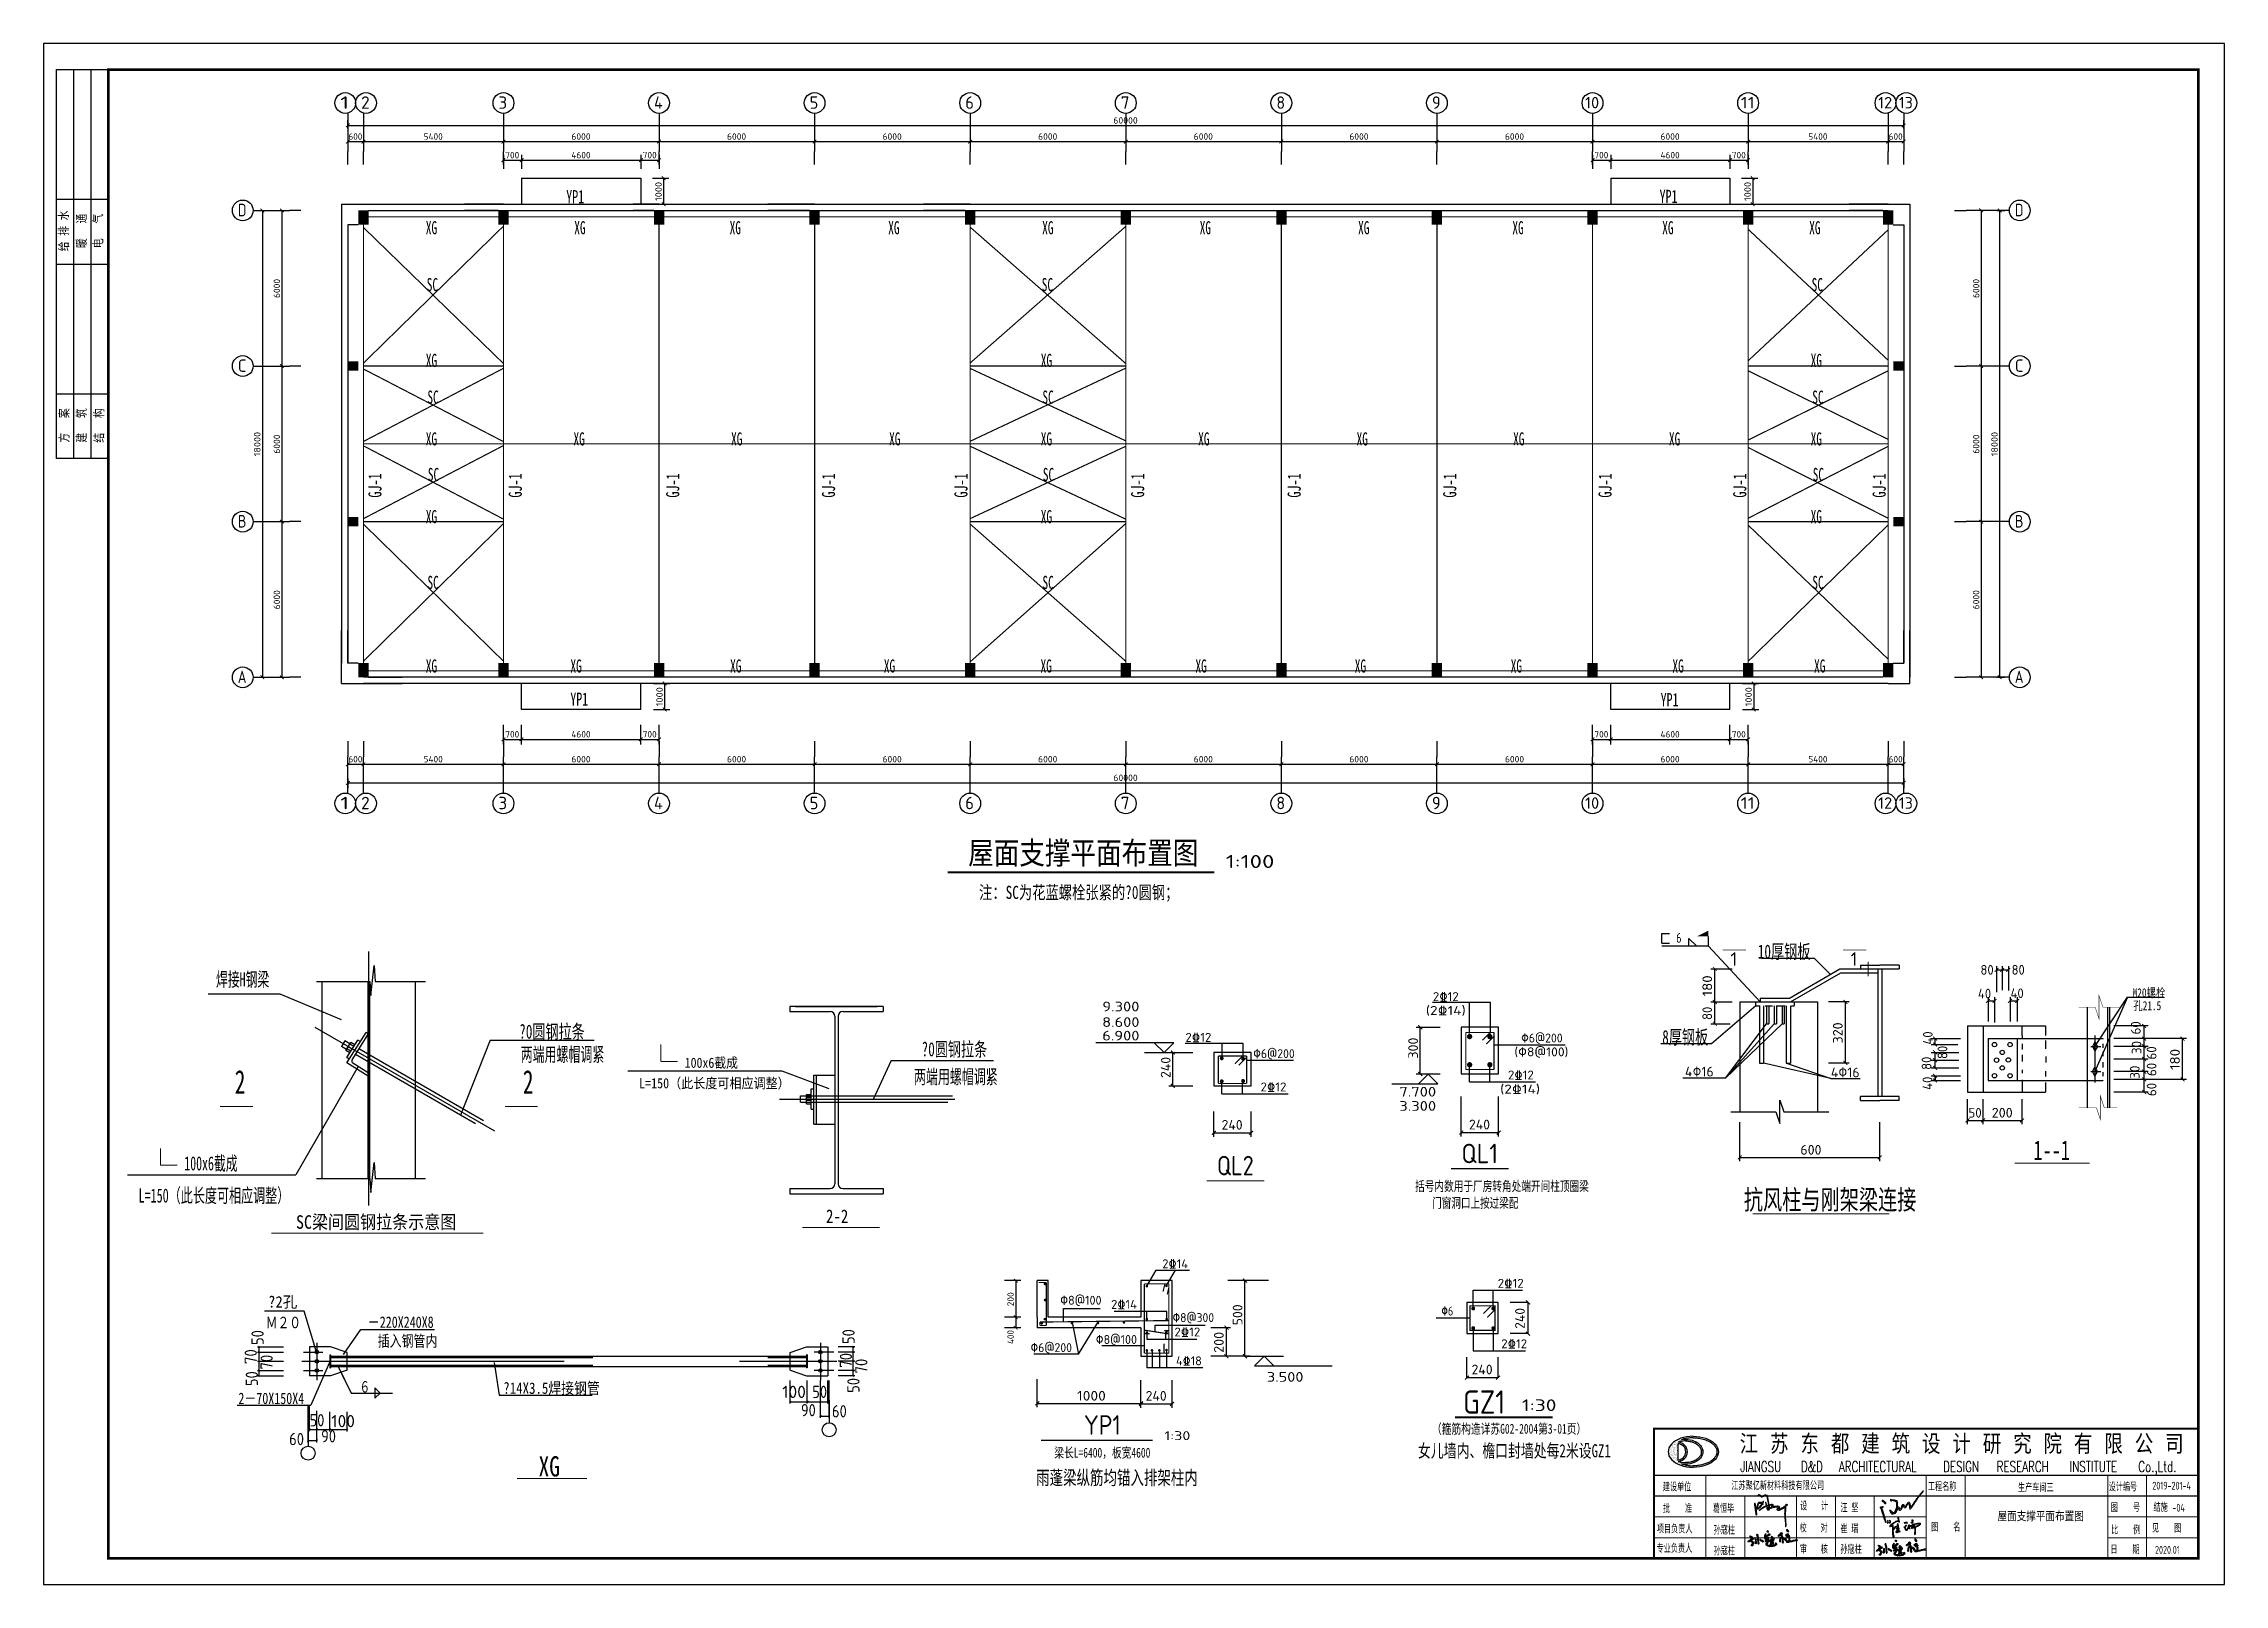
# Model space of a CAD drawing. Header units: millimetres. Extents: x 1442233 to 1526333, y -21810 to 275190.
# Drawn here: x 1442233 to 1526333, y 37590 to 96990 of the extents above; entities that cross this region are included whole.
import ezdxf
from ezdxf.enums import TextEntityAlignment as Align

# ---------------------------------------------------------------- set-up
doc = ezdxf.new("R2010")
doc.units = ezdxf.units.MM
doc.header["$LTSCALE"] = 1500
for name, pattern in [('2', [37.999999, 29.999999, -3, 2, -3]), ('5', [56.999999, 44.999999, -4.5, 3, -4.5]), ('6', [11.25, 6.75, -4.5]), ('7', [11.24382, 6.746292, -4.497528])]:
    doc.linetypes.add(name, pattern=pattern)
for name, color, linetype in [('1', 7, 'Continuous'), ('PUB_TITLE', 4, 'Continuous'), ('下划线', 2, 'Continuous'), ('中文', 2, 'Continuous'), ('剖断线', 7, 'Continuous'), ('墙线__粗线', 7, 'Continuous'), ('对称符号', 7, 'Continuous'), ('尺寸线及数字', 253, 'Continuous'), ('层0', 7, 'Continuous'), ('层1000', 7, 'Continuous'), ('层1003', 253, 'Continuous'), ('层10104', 2, 'Continuous'), ('层12011', 1, 'Continuous'), ('层2000', 4, 'Continuous'), ('层2048', 7, 'Continuous'), ('层4013', 24, 'Continuous'), ('层411', 253, 'Continuous'), ('折断线', 7, 'Continuous'), ('轴线__尺寸数字', 94, 'Continuous'), ('轴线__点划线', 94, '2'), ('轴线__轴线号和轴圈', 94, 'Continuous'), ('钢筋', 1, 'Continuous'), ('钢筋标注', 253, 'Continuous')]:
    doc.layers.add(name, color=color, linetype=linetype)
doc.layers.add('PUB_TEXT', color=7, linetype='Continuous', lineweight=15)
doc.styles.add('-黑体', font='simhei.ttf', dxfattribs={"width": 0.8})
doc.styles.add('_TCH_DIM', font='SIMPLEX', dxfattribs={"bigfont": 'GBCBIG'})
doc.styles.add('HZ', font='', dxfattribs={"width": 0.7, "height": 5})
doc.styles.get("Standard").update_dxf_attribs({"font": 'TSSDENG', "width": 0.75, "bigfont": 'TSSDCHN'})
doc.styles.get('HZ').set_extended_font_data('SimSun')

msp = doc.modelspace()

# ---------------------------------------------------------------- texts
at = {"layer": 'PUB_TEXT', "color": 6, "style": '-黑体', "width": 0.8}
msp.add_text('屋面支撑平面布置图', height=330, dxfattribs=at).set_placement((1517584, 40057))
at = {"layer": 'PUB_TEXT', "width": 0.7}
msp.add_text('-04', height=302.3, dxfattribs=at).set_placement((1524329, 40394))
at = {"layer": '中文', "style": 'HZ'}
for s, height, width, p, p2 in [('YP1', 505.7, 0.633663, (1462388, 90837), (1463076, 90837)), ('YP1', 505.7, 0.633663, (1504553, 90848), (1505241, 90848)), ('XG', 505.7, 0.604861, (1456971, 89640), (1457408, 89640)), ('XG', 505.7, 0.604861, (1462697, 89640), (1463134, 89640)), ('XG', 505.7, 0.604861, (1468689, 89640), (1469126, 89640)), ('XG', 505.7, 0.604861, (1474805, 89640), (1475242, 89640)), ('XG', 505.7, 0.604861, (1480742, 89640), (1481179, 89640)), ('XG', 505.7, 0.604861, (1486816, 89640), (1487253, 89640)), ('XG', 505.7, 0.604861, (1492925, 89640), (1493362, 89640)), ('XG', 505.7, 0.604861, (1498875, 89640), (1499312, 89640)), ('XG', 505.7, 0.604861, (1504654, 89640), (1505091, 89640)), ('XG', 505.7, 0.604861, (1510322, 89640), (1510759, 89640)), ('SC', 505.7, 0.604861, (1457007, 87447), (1457445, 87447)), ('SC', 505.7, 0.604861, (1480724, 87447), (1481162, 87447)), ('SC', 505.7, 0.604861, (1510414, 87447), (1510852, 87447)), ('XG', 505.7, 0.604861, (1456971, 84525), (1457408, 84525)), ('XG', 505.7, 0.604861, (1480688, 84525), (1481125, 84525)), ('XG', 505.7, 0.604861, (1510378, 84525), (1510815, 84525)), ('SC', 505.7, 0.604861, (1457032, 83110), (1457470, 83110)), ('SC', 505.7, 0.604861, (1480749, 83110), (1481187, 83110)), ('SC', 505.7, 0.604861, (1510439, 83110), (1510877, 83110)), ('XG', 505.7, 0.604861, (1456971, 81498), (1457408, 81498)), ('XG', 505.7, 0.604861, (1462666, 81498), (1463103, 81498)), ('XG', 505.7, 0.604861, (1468744, 81498), (1469181, 81498)), ('XG', 505.7, 0.604861, (1474839, 81498), (1475276, 81498)), ('XG', 505.7, 0.604861, (1480688, 81498), (1481125, 81498)), ('XG', 505.7, 0.604861, (1486758, 81498), (1487195, 81498)), ('XG', 505.7, 0.604861, (1492866, 81498), (1493303, 81498)), ('XG', 505.7, 0.604861, (1498903, 81498), (1499340, 81498)), ('XG', 505.7, 0.604861, (1504912, 81498), (1505349, 81498)), ('XG', 505.7, 0.604861, (1510378, 81498), (1510815, 81498)), ('SC', 505.7, 0.604861, (1457049, 80127), (1457486, 80127)), ('SC', 505.7, 0.604861, (1480766, 80127), (1481203, 80127)), ('SC', 505.7, 0.604861, (1510456, 80127), (1510893, 80127)), ('XG', 505.7, 0.604861, (1456971, 78502), (1457408, 78502)), ('XG', 505.7, 0.604861, (1480688, 78502), (1481125, 78502)), ('XG', 505.7, 0.604861, (1510378, 78502), (1510815, 78502)), ('SC', 505.7, 0.604861, (1457035, 75965), (1457472, 75965)), ('SC', 505.7, 0.604861, (1480752, 75965), (1481189, 75965)), ('SC', 505.7, 0.604861, (1510442, 75965), (1510879, 75965)), ('XG', 505.7, 0.604861, (1456971, 72743), (1457408, 72743)), ('XG', 505.7, 0.604861, (1462548, 72743), (1462986, 72743)), ('XG', 505.7, 0.604861, (1468707, 72743), (1469144, 72743)), ('XG', 505.7, 0.604861, (1474635, 72743), (1475072, 72743)), ('XG', 505.7, 0.604861, (1480678, 72743), (1481115, 72743)), ('XG', 505.7, 0.604861, (1486652, 72743), (1487089, 72743)), ('XG', 505.7, 0.604861, (1492796, 72743), (1493233, 72743)), ('XG', 505.7, 0.604861, (1498810, 72743), (1499247, 72743)), ('XG', 505.7, 0.604861, (1505046, 72743), (1505483, 72743)), ('XG', 505.7, 0.604861, (1510509, 72743), (1510947, 72743)), ('YP1', 505.7, 0.633663, (1462545, 71466), (1463233, 71466)), ('YP1', 505.7, 0.633663, (1504592, 71445), (1505279, 71445)), ('屋面支撑平面布置图', 867, 0.79528, (1477889, 65354), (1486764, 65354)), ('注：SC为花蓝螺栓张紧的?0圆钢；', 505.75, 0.708551, (1478307, 64015), (1485994, 64015)), ('M20螺栓', 346.8, 0.729097, (1522797, 60224), (1524062, 60224)), ('孔21.5', 346.8, 0.724572, (1522818, 59726), (1523896, 59726)), ('女儿墙内、檐口封墙处每2米设GZ1', 505.75, 0.685509, (1495235, 42488), (1502672, 42488)), ('雨蓬梁纵筋均锚入排架柱内', 541.87, 0.670387, (1480509, 41434), (1486743, 41434))]:
    msp.add_text(s, height=height, dxfattribs=dict(at, width=width)).set_placement(p, p2, align=Align.FIT)
at = {"layer": '中文', "style": 'HZ', "width": 0.648065}
for p, p2 in [((1455263, 79486), (1455263, 80424)), ((1460675, 79486), (1460675, 80424)), ((1466747, 79486), (1466747, 80424)), ((1472754, 79486), (1472754, 80424)), ((1477863, 79486), (1477863, 80424)), ((1484676, 79486), (1484676, 80424)), ((1490712, 79486), (1490712, 80424)), ((1496713, 79486), (1496713, 80424)), ((1502702, 79486), (1502702, 80424)), ((1507896, 79486), (1507896, 80424)), ((1513273, 79486), (1513273, 80424))]:
    msp.add_text('GJ-1', height=505.7, rotation=90, dxfattribs=at).set_placement(p, p2, align=Align.FIT)
at = {"layer": '中文', "width": 1.206909}
msp.add_text('1:100', height=500, dxfattribs=at).set_placement((1487818, 65209), (1489698, 65209), align=Align.FIT)
at = {"layer": '中文', "color": 1}
for s, height, width, p, p2 in [('QL2', 750, 0.927165, (1487482, 53359), (1488900, 53359)), ('QL1', 750, 1.116812, (1496908, 53827), (1498325, 53827)), ('GZ1', 900, 1.0174, (1496976, 44168), (1498596, 44168)), ('YP1', 750, 1.068265, (1482353, 43360), (1483770, 43360))]:
    msp.add_text(s, height=height, dxfattribs=dict(at, width=width)).set_placement(p, p2, align=Align.FIT)
at = {"layer": '剖断线', "width": 2.6}
for p, p2 in [((1507284, 61434), (1507546, 61434)), ((1511919, 61434), (1512181, 61434))]:
    msp.add_text('1', height=525, dxfattribs=at).set_placement(p, p2, align=Align.FIT)
at = {"layer": '对称符号', "style": 'HZ'}
for s, width, p, p2 in [('1--1', 0.648065, (1518970, 53949), (1520377, 53949)), ('抗风柱与刚架梁连接', 0.681668, (1507800, 52041), (1514456, 52041))]:
    msp.add_text(s, height=758.6, dxfattribs=dict(at, width=width)).set_placement(p, p2, align=Align.FIT)
at = {"layer": '尺寸线及数字'}
for s, height, width, p, p2 in [('700', 250, 1.040005, (1460036, 92567), (1460576, 92567)), ('4600', 250, 1.040003, (1462586, 92567), (1463326, 92567)), ('700', 250, 1.040005, (1465336, 92567), (1465876, 92567)), ('700', 250, 1.040005, (1502036, 92567), (1502576, 92567)), ('4600', 250, 1.040003, (1504586, 92567), (1505326, 92567)), ('4600', 250, 1.040003, (1504586, 92567), (1505326, 92567)), ('700', 250, 1.040005, (1507336, 92567), (1507876, 92567)), ('700', 250, 1.040005, (1460036, 70238), (1460576, 70238)), ('4600', 250, 1.040003, (1462586, 70238), (1463326, 70238)), ('700', 250, 1.040005, (1465336, 70238), (1465876, 70238)), ('700', 250, 1.040005, (1502036, 70238), (1502576, 70238)), ('4600', 250, 1.040003, (1504586, 70238), (1505326, 70238)), ('700', 250, 1.040005, (1507336, 70238), (1507876, 70238)), ('80', 375, 1.04002, (1516926, 61095), (1517436, 61095)), ('80', 375, 1.04002, (1518126, 61095), (1518636, 61095)), ('40', 375, 1.040119, (1516828, 60179), (1517338, 60179)), ('40', 375, 1.039995, (1518085, 60189), (1518595, 60189)), ('4%%13016', 375, 1.11536, (1505531, 57170), (1506641, 57170)), ('4%%13016', 375, 1.11536, (1511155, 57139), (1512265, 57139)), ('240', 375, 1.039997, (1497202, 55130), (1498012, 55130)), ('50', 375, 1.039995, (1516463, 55585), (1516973, 55585)), ('200', 375, 1.040013, (1517359, 55585), (1518169, 55585)), ('240', 375, 1.039997, (1487661, 55119), (1488471, 55119)), ('600', 375, 1.039997, (1509984, 54156), (1510794, 54156)), ('%%1306', 345, 1.048325, (1496137, 47953), (1496596, 47953)), ('240', 375, 1.039997, (1497302, 45685), (1498112, 45685)), ('100', 472.4, 1.003015, (1470717, 44775), (1471629, 44775)), ('50', 472.5, 0.928518, (1471874, 44775), (1472447, 44775)), ('1000', 375, 1.099426, (1482087, 44674), (1483197, 44674)), ('240', 375, 1.03984, (1484732, 44670), (1485542, 44670)), ('50', 472.5, 0.928579, (1452489, 43682), (1453062, 43682)), ('100', 472.5, 1.002796, (1453326, 43647), (1454238, 43647)), ('90', 472.5, 0.928518, (1471438, 44069), (1472011, 44069)), ('60', 472.5, 0.928529, (1472634, 44027), (1473208, 44027)), ('60', 472.5, 0.928579, (1451701, 42955), (1452275, 42955)), ('90', 472.5, 0.928579, (1452934, 43063), (1453507, 43063))]:
    msp.add_text(s, height=height, dxfattribs=dict(at, width=width)).set_placement(p, p2, align=Align.FIT)
for s, height, width, p, p2 in [('1000', 250, 1.099432, (1466072, 90920), (1466072, 91660)), ('1000', 250, 1.099432, (1508072, 90920), (1508072, 91660)), ('18000', 250, 1.086211, (1450598, 81080), (1450598, 82020)), ('18000', 250, 1.086211, (1517596, 81080), (1517596, 82020)), ('1000', 250, 1.099432, (1466111, 71440), (1466111, 72180)), ('1000', 250, 1.099432, (1508111, 71440), (1508111, 72180)), ('180', 375, 1.123197, (1506579, 60260), (1506579, 61070)), ('80', 375, 1.04002, (1506578, 59351), (1506578, 59861)), ('320', 375, 1.040013, (1511613, 58446), (1511613, 59256)), ('40', 375, 1.039995, (1515082, 58399), (1515082, 58909)), ('60', 375, 1.039995, (1523104, 58792), (1523104, 59302)), ('300', 375, 1.039997, (1495233, 57860), (1495233, 58670)), ('80', 375, 1.039995, (1515649, 57843), (1515649, 58353)), ('30', 375, 1.039995, (1523134, 58031), (1523134, 58541)), ('60', 375, 1.039995, (1523714, 57825), (1523714, 58335)), ('180', 375, 1.123214, (1524615, 57424), (1524615, 58234)), ('240', 375, 1.040013, (1485692, 57113), (1485692, 57923)), ('80', 375, 1.039995, (1515033, 57426), (1515033, 57936)), ('30', 375, 1.04002, (1523064, 57081), (1523064, 57591)), ('60', 375, 1.039995, (1523712, 57187), (1523712, 57697)), ('40', 375, 1.04002, (1515068, 56655), (1515068, 57165)), ('60', 375, 1.039995, (1523712, 56415), (1523712, 56925)), ('200', 250, 1.040005, (1479650, 48312), (1479650, 48852)), ('500', 375, 1.040013, (1488466, 47575), (1488466, 48385)), ('240', 375, 1.039997, (1499355, 47438), (1499355, 48248)), ('50', 472.5, 0.928544, (1450720, 46818), (1450720, 47392)), ('50', 472.4, 0.928764, (1473511, 46855), (1473511, 47429)), ('400', 250, 1.040005, (1479650, 46855), (1479650, 47395)), ('200', 375, 1.039997, (1487743, 46515), (1487743, 47325)), ('70', 472.5, 0.928575, (1450457, 46082), (1450457, 46656)), ('70', 472.4, 0.928667, (1451069, 45870), (1451069, 46443)), ('70', 472.5, 0.928579, (1473409, 45939), (1473409, 46513)), ('70', 472.4, 0.928744, (1474003, 45716), (1474003, 46290)), ('50', 472.5, 0.928467, (1450498, 45232), (1450498, 45806)), ('50', 472.5, 0.92856, (1473698, 44974), (1473698, 45548))]:
    msp.add_text(s, height=height, rotation=90, dxfattribs=dict(at, width=width)).set_placement(p, p2, align=Align.FIT)
at = {"layer": '尺寸线及数字', "color": 7}
for s, width, p, p2 in [('  9.300 ', 1.238601, (1482474, 59680), (1484784, 59680)), ('  6.900 ', 1.238601, (1482474, 58557), (1484784, 58557)), ('  8.600 ', 1.238601, (1482474, 59080), (1484784, 59080)), ('  7.700', 1.264554, (1493925, 56395), (1495935, 56395)), ('  3.300', 1.264554, (1493925, 55847), (1495935, 55847)), ('3.500', 1.163818, (1489407, 45401), (1490817, 45401))]:
    msp.add_text(s, height=375, dxfattribs=dict(at, width=width)).set_placement(p, p2, align=Align.FIT)
at = {"layer": '尺寸线及数字', "color": 94, "width": 1.183941}
msp.add_text('1:30', height=450, dxfattribs=at).set_placement((1499241, 44272), (1500573, 44272), align=Align.FIT)
at = {"layer": '层0', "style": 'HZ'}
for s, height, width, p, p2 in [('10厚钢板', 541.9, 0.656274, (1508340, 61715), (1510374, 61715)), ('8厚钢板', 541.9, 0.653249, (1504655, 58415), (1506426, 58415)), ('括号内数用于厂房转角处端开间柱顶圈梁', 379.31, 0.686469, (1495123, 52753), (1501826, 52753)), ('门窗洞口上按过梁配', 379.3, 0.681668, (1495780, 52107), (1499108, 52107)), ('（箍筋构造详苏G02-2004第3-01页）', 379.31, 0.685869, (1495772, 43398), (1501725, 43398)), ('梁长L=6400，板宽4600', 379.31, 0.682628, (1481210, 42478), (1484914, 42478))]:
    msp.add_text(s, height=height, dxfattribs=dict(at, width=width)).set_placement(p, p2, align=Align.FIT)
at = {"layer": '层1000', "style": 'HZ'}
for s, height, width, p, p2 in [('焊接H钢梁', 541.9, 0.589165, (1448881, 60644), (1450935, 60644)), ('?0圆钢拉条', 541.9, 0.651309, (1460578, 58629), (1463102, 58629)), ('两端用螺帽调紧', 541.9, 0.59505, (1460629, 57752), (1463857, 57752)), ('?0圆钢拉条', 541.9, 0.651394, (1476097, 57949), (1478621, 57949)), ('2', 910, 0.631151, (1449604, 56506), (1450015, 56506)), ('2', 910, 0.631169, (1460714, 56506), (1461124, 56506)), ('100x6截成', 390.1, 0.81824, (1466957, 57505), (1469012, 57505)), ('两端用螺帽调紧', 541.9, 0.595088, (1475799, 56891), (1479027, 56891)), ('L=150（此长度可相应调整）', 390.15, 0.83325, (1465196, 56716), (1471007, 56716)), ('100x6截成', 541.9, 0.589119, (1447659, 53550), (1449714, 53550)), ('L=150（此长度可相应调整）', 541.87, 0.599859, (1445897, 52311), (1451708, 52311)), ('?2孔', 438.9, 0.89384, (1450895, 48262), (1452017, 48262)), ('Ｍ２０', 439, 0.721295, (1450801, 47467), (1452159, 47467)), ('－220X240X8', 438.9, 0.735626, (1454734, 47480), (1457274, 47480)), ('插入钢管内', 438.9, 0.734079, (1455117, 46756), (1457421, 46756)), ('６', 439, 0.65863, (1454413, 44987), (1454827, 44987)), ('?14X3.5焊接钢管', 438.92, 0.790428, (1459962, 44936), (1463683, 44936)), ('2－70X150X4', 438.9, 0.735626, (1449743, 44542), (1452282, 44542))]:
    msp.add_text(s, height=height, dxfattribs=dict(at, width=width)).set_placement(p, p2, align=Align.FIT)
at = {"layer": '层1003', "width": 1.119987}
msp.add_text('6', height=375, dxfattribs=at).set_placement((1505190, 62327), (1505400, 62327), align=Align.FIT)
at = {"layer": '层2000', "style": 'HZ'}
for s, height, width, p, p2 in [('SC梁间圆钢拉条示意图', 520.17, 0.830996, (1451965, 51300), (1458147, 51300)), ('2-2', 520.2, 0.771302, (1472404, 51522), (1473265, 51522)), ('XG', 780.3, 0.736397, (1461321, 41750), (1462143, 41750))]:
    msp.add_text(s, height=height, dxfattribs=dict(at, width=width)).set_placement(p, p2, align=Align.FIT)
at = {"layer": '轴线__尺寸数字'}
for s, width, p, p2 in [('600', 1.040005, (1453986, 93282), (1454526, 93282)), ('5400', 1.040003, (1456886, 93282), (1457626, 93282)), ('6000', 1.040003, (1462586, 93282), (1463326, 93282)), ('6000', 1.040003, (1468586, 93282), (1469326, 93282)), ('6000', 1.040003, (1474586, 93282), (1475326, 93282)), ('6000', 1.040003, (1480586, 93282), (1481326, 93282)), ('60000', 1.040003, (1483486, 93906), (1484426, 93906)), ('6000', 1.040003, (1486586, 93282), (1487326, 93282)), ('6000', 1.040003, (1492586, 93282), (1493326, 93282)), ('6000', 1.040003, (1498586, 93282), (1499326, 93282)), ('6000', 1.040003, (1504586, 93282), (1505326, 93282)), ('5400', 1.040003, (1510286, 93282), (1511026, 93282)), ('600', 1.040005, (1513386, 93282), (1513926, 93282)), ('600', 1.040005, (1453986, 69278), (1454526, 69278)), ('5400', 1.040003, (1456886, 69278), (1457626, 69278)), ('6000', 1.040003, (1462586, 69278), (1463326, 69278)), ('6000', 1.040003, (1468586, 69278), (1469326, 69278)), ('6000', 1.040003, (1474586, 69278), (1475326, 69278)), ('6000', 1.040003, (1480586, 69278), (1481326, 69278)), ('6000', 1.040003, (1486586, 69278), (1487326, 69278)), ('6000', 1.040003, (1492586, 69278), (1493326, 69278)), ('6000', 1.040003, (1498586, 69278), (1499326, 69278)), ('6000', 1.040003, (1504586, 69278), (1505326, 69278)), ('5400', 1.040003, (1510286, 69278), (1511026, 69278)), ('600', 1.040005, (1513386, 69278), (1513926, 69278)), ('60000', 1.040003, (1483486, 68560), (1484426, 68560))]:
    msp.add_text(s, height=250, dxfattribs=dict(at, width=width)).set_placement(p, p2, align=Align.FIT)
at = {"layer": '轴线__尺寸数字', "width": 1.039986}
for p, p2 in [((1451352, 87180), (1451352, 87920)), ((1516882, 87180), (1516882, 87920)), ((1451352, 81180), (1451352, 81920)), ((1516882, 81180), (1516882, 81920)), ((1451352, 75180), (1451352, 75920)), ((1516882, 75180), (1516882, 75920))]:
    msp.add_text('6000', height=250, rotation=90, dxfattribs=at).set_placement(p, p2, align=Align.FIT)
at = {"layer": '轴线__轴线号和轴圈'}
for s, height, width, p, p2 in [('1', 480, 3.639984, (1453674, 94476), (1454010, 94476)), ('2', 480, 1.299994, (1454474, 94476), (1454810, 94476)), ('3', 480, 1.299994, (1459774, 94476), (1460110, 94476)), ('4', 480, 1.213328, (1465774, 94476), (1466110, 94476)), ('5', 480, 1.299994, (1471774, 94476), (1472110, 94476)), ('6', 480, 1.399994, (1477774, 94476), (1478110, 94476)), ('7', 480, 1.299994, (1483774, 94476), (1484110, 94476)), ('8', 480, 1.299994, (1489774, 94476), (1490110, 94476)), ('9', 480, 1.399994, (1495774, 94476), (1496110, 94476)), ('10', 440, 1.071528, (1501678, 94495), (1502222, 94495)), ('11', 440, 1.530754, (1507678, 94495), (1508222, 94495)), ('12', 440, 1.071528, (1512978, 94495), (1513522, 94495)), ('13', 440, 1.071528, (1513778, 94495), (1514322, 94495)), ('D', 480, 1.299994, (1449720, 90335), (1450056, 90335)), ('D', 480, 1.299994, (1518250, 90335), (1518586, 90335)), ('C', 480, 1.213328, (1449720, 84335), (1450056, 84335)), ('C', 480, 1.213328, (1518250, 84335), (1518586, 84335)), ('B', 480, 1.299994, (1449720, 78335), (1450056, 78335)), ('B', 480, 1.299994, (1518250, 78335), (1518586, 78335)), ('A', 480, 1.137495, (1449720, 72335), (1450056, 72335)), ('A', 480, 1.137495, (1518250, 72335), (1518586, 72335)), ('1', 480, 3.639984, (1453674, 67473), (1454010, 67473)), ('2', 480, 1.299994, (1454474, 67473), (1454810, 67473)), ('3', 480, 1.299994, (1459774, 67473), (1460110, 67473)), ('4', 480, 1.213328, (1465774, 67473), (1466110, 67473)), ('5', 480, 1.299994, (1471774, 67473), (1472110, 67473)), ('6', 480, 1.399994, (1477774, 67473), (1478110, 67473)), ('7', 480, 1.299994, (1483774, 67473), (1484110, 67473)), ('8', 480, 1.299994, (1489774, 67473), (1490110, 67473)), ('9', 480, 1.399994, (1495774, 67473), (1496110, 67473)), ('10', 440, 1.071528, (1501678, 67492), (1502222, 67492)), ('11', 440, 1.530754, (1507678, 67492), (1508222, 67492)), ('12', 440, 1.071528, (1512978, 67492), (1513522, 67492)), ('13', 440, 1.071528, (1513778, 67492), (1514322, 67492))]:
    msp.add_text(s, height=height, dxfattribs=dict(at, width=width)).set_placement(p, p2, align=Align.FIT)
at = {"layer": '钢筋标注'}
for s, height, width, p, p2 in [('(2%%13214)', 345, 1.195797, (1495537, 59543), (1497076, 59543)), ('2%%13212', 345, 1.075527, (1495807, 60077), (1496806, 60077)), (' %%1306@200', 345, 1.039883, (1499004, 58480), (1500813, 58480)), ('2%%13212', 345, 1.075364, (1486266, 58505), (1487265, 58505)), (' %%1306@200', 345, 1.039883, (1488672, 57878), (1490482, 57878)), ('(%%1308@100)', 345.02, 1.111269, (1498953, 57946), (1501032, 57946)), ('2%%13212', 345, 1.075409, (1498703, 57054), (1499701, 57054)), ('2%%13212', 345, 1.075527, (1489162, 56594), (1490161, 56594)), ('(2%%13214)', 345, 1.195565, (1498402, 56512), (1499941, 56512)), ('2%%13214', 345, 1.060427, (1485372, 49776), (1486371, 49776)), ('2%%13212', 345, 1.075527, (1498310, 49024), (1499309, 49024)), (' %%1308@100', 345, 1.072609, (1481222, 48370), (1483031, 48370)), ('2%%13214', 345, 1.060379, (1483399, 48210), (1484398, 48210)), (' %%1308@300', 345.02, 1.039829, (1485562, 47702), (1487371, 47702)), (' %%1308@100', 345, 1.072667, (1482591, 46858), (1484400, 46858)), ('2%%13212', 345, 1.07543, (1485840, 47146), (1486839, 47146)), (' %%1306@200', 345.02, 1.039716, (1480083, 46545), (1481892, 46545)), ('4%%13218', 345, 1.07518, (1485901, 46035), (1486900, 46035)), ('2%%13212', 345, 1.075662, (1498444, 46693), (1499443, 46693)), ('1:30', 345, 1.158397, (1485457, 43150), (1486456, 43150))]:
    msp.add_text(s, height=height, dxfattribs=dict(at, width=width)).set_placement(p, p2, align=Align.FIT)

# ---------------------------------------------------------------- blocks, each defined once
blk = doc.blocks.new('1234')
at = {"layer": 'PUB_TEXT'}
h = blk.add_hatch(color=256, dxfattribs=at)
h.paths.add_polyline_path([(1896730, 782427), (1896732, 782431), (1896733, 782438), (1896732, 782444), (1896733, 782454), (1896733, 782457), (1896733, 782459), (1896733, 782465), (1896733, 782470), (1896732, 782477), (1896732, 782483), (1896732, 782490), (1896732, 782495), (1896732, 782499), (1896732, 782506), (1896732, 782514), (1896732, 782522), (1896730, 782528), (1896728, 782533), (1896728, 782540), (1896728, 782546), (1896728, 782551), (1896726, 782558), (1896725, 782564), (1896725, 782573), (1896723, 782578), (1896721, 782585), (1896721, 782589), (1896720, 782596), (1896717, 782601), (1896715, 782604), (1896713, 782609), (1896710, 782614), (1896707, 782618), (1896701, 782620), (1896697, 782623), (1896691, 782625), (1896686, 782628), (1896672, 782632), (1896662, 782632), (1896656, 782633), (1896647, 782636), (1896645, 782637), (1896642, 782639), (1896638, 782640), (1896629, 782641), (1896621, 782642), (1896613, 782643), (1896607, 782644), (1896603, 782648), (1896600, 782649), (1896598, 782650), (1896595, 782651), (1896591, 782652), (1896589, 782652), (1896581, 782652), (1896576, 782652), (1896570, 782652), (1896563, 782655), (1896560, 782656), (1896553, 782658), (1896545, 782658), (1896543, 782657), (1896530, 782656), (1896525, 782656), (1896518, 782656), (1896511, 782656), (1896503, 782656), (1896495, 782657), (1896490, 782660), (1896489, 782662), (1896485, 782665), (1896478, 782670), (1896475, 782671), (1896467, 782674), (1896460, 782672), (1896458, 782669), (1896456, 782667), (1896453, 782665), (1896453, 782663), (1896453, 782660), (1896452, 782660), (1896452, 782658), (1896452, 782656), (1896453, 782655), (1896454, 782654), (1896455, 782652), (1896456, 782651), (1896457, 782649), (1896461, 782644), (1896462, 782640), (1896463, 782637), (1896464, 782633), (1896466, 782628), (1896468, 782626), (1896469, 782624), (1896472, 782618), (1896474, 782616), (1896475, 782613), (1896476, 782611), (1896476, 782609), (1896476, 782607), (1896476, 782605), (1896476, 782602), (1896477, 782599), (1896478, 782597), (1896480, 782597), (1896482, 782597), (1896483, 782597), (1896489, 782600), (1896490, 782603), (1896491, 782604), (1896495, 782607), (1896496, 782608), (1896497, 782612), (1896500, 782614), (1896502, 782616), (1896504, 782618), (1896507, 782620), (1896510, 782622), (1896511, 782623), (1896516, 782624), (1896517, 782624), (1896519, 782625), (1896523, 782625), (1896525, 782624), (1896532, 782624), (1896534, 782624), (1896541, 782624), (1896545, 782624), (1896549, 782624), (1896551, 782623), (1896555, 782621), (1896558, 782621), (1896559, 782621), (1896564, 782621), (1896568, 782620), (1896569, 782620), (1896575, 782618), (1896576, 782618), (1896578, 782617), (1896579, 782616), (1896580, 782616), (1896582, 782615), (1896584, 782615), (1896586, 782614), (1896589, 782613), (1896599, 782611), (1896601, 782611), (1896604, 782610), (1896608, 782608), (1896614, 782606), (1896616, 782606), (1896618, 782605), (1896621, 782604), (1896622, 782603), (1896624, 782602), (1896629, 782600), (1896631, 782601), (1896632, 782600), (1896633, 782600), (1896634, 782599), (1896635, 782598), (1896642, 782596), (1896649, 782595), (1896653, 782594), (1896658, 782589), (1896663, 782587), (1896665, 782586), (1896666, 782585), (1896668, 782584), (1896673, 782582), (1896673, 782579), (1896673, 782577), (1896676, 782573), (1896678, 782570), (1896680, 782567), (1896680, 782565), (1896681, 782562), (1896683, 782560), (1896682, 782557), (1896682, 782555), (1896684, 782551), (1896684, 782548), (1896684, 782543), (1896684, 782539), (1896686, 782534), (1896686, 782530), (1896686, 782526), (1896690, 782526), (1896692, 782524), (1896692, 782520), (1896692, 782517), (1896692, 782514), (1896693, 782509), (1896693, 782505), (1896693, 782498), (1896694, 782491), (1896695, 782487), (1896697, 782475), (1896697, 782469), (1896696, 782462), (1896696, 782459), (1896695, 782452), (1896693, 782443), (1896693, 782440), (1896693, 782434), (1896693, 782429), (1896693, 782424), (1896692, 782416), (1896689, 782412), (1896689, 782410), (1896689, 782406), (1896691, 782403), (1896692, 782398), (1896692, 782396), (1896689, 782390), (1896689, 782388), (1896689, 782385), (1896688, 782377), (1896688, 782370), (1896688, 782366), (1896686, 782361), (1896686, 782358), (1896685, 782355), (1896685, 782351), (1896684, 782345), (1896682, 782343), (1896680, 782339), (1896679, 782333), (1896679, 782328), (1896679, 782324), (1896676, 782319), (1896672, 782312), (1896671, 782309), (1896669, 782305), (1896669, 782302), (1896669, 782298), (1896668, 782295), (1896665, 782291), (1896662, 782287), (1896659, 782283), (1896656, 782279), (1896656, 782275), (1896656, 782270), (1896655, 782266), (1896651, 782259), (1896647, 782256), (1896646, 782251), (1896643, 782245), (1896642, 782242), (1896638, 782237), (1896635, 782234), (1896633, 782230), (1896633, 782222), (1896634, 782217), (1896630, 782210), (1896629, 782205), (1896625, 782199), (1896622, 782195), (1896620, 782192), (1896619, 782187), (1896616, 782185), (1896612, 782183), (1896609, 782180), (1896606, 782175), (1896603, 782168), (1896600, 782162), (1896594, 782159), (1896585, 782158), (1896580, 782158), (1896577, 782162), (1896567, 782165), (1896562, 782167), (1896549, 782170), (1896546, 782176), (1896540, 782181), (1896534, 782181), (1896530, 782187), (1896529, 782192), (1896525, 782195), (1896521, 782197), (1896517, 782200), (1896512, 782202), (1896509, 782207), (1896502, 782212), (1896497, 782214), (1896492, 782217), (1896489, 782219), (1896488, 782223), (1896484, 782228), (1896481, 782231), (1896476, 782235), (1896474, 782238), (1896470, 782244), (1896465, 782249), (1896462, 782250), (1896458, 782251), (1896454, 782251), (1896450, 782251), (1896446, 782251), (1896440, 782251), (1896434, 782251), (1896431, 782250), (1896428, 782249), (1896426, 782247), (1896424, 782244), (1896423, 782240), (1896421, 782236), (1896423, 782231), (1896424, 782229), (1896426, 782229), (1896431, 782221), (1896432, 782219), (1896435, 782215), (1896440, 782210), (1896442, 782205), (1896444, 782201), (1896448, 782196), (1896449, 782193), (1896455, 782190), (1896456, 782186), (1896458, 782184), (1896463, 782174), (1896465, 782165), (1896467, 782156), (1896475, 782144), (1896484, 782135), (1896486, 782132), (1896490, 782124), (1896501, 782113), (1896504, 782110), (1896511, 782107), (1896515, 782105), (1896518, 782100), (1896531, 782094), (1896540, 782094), (1896550, 782096), (1896558, 782099), (1896563, 782104), (1896565, 782107), (1896570, 782109), (1896587, 782111), (1896591, 782116), (1896594, 782118), (1896597, 782121), (1896612, 782121), (1896618, 782121), (1896625, 782121), (1896641, 782125), (1896645, 782128), (1896652, 782137), (1896654, 782145), (1896654, 782155), (1896664, 782161), (1896666, 782163), (1896671, 782166), (1896676, 782171), (1896684, 782178), (1896683, 782183), (1896683, 782190), (1896687, 782194), (1896690, 782200), (1896693, 782205), (1896694, 782213), (1896697, 782225), (1896699, 782232), (1896703, 782240), (1896707, 782245), (1896710, 782247), (1896712, 782250), (1896715, 782257), (1896715, 782262), (1896720, 782267), (1896724, 782269), (1896725, 782274), (1896726, 782283), (1896728, 782287), (1896728, 782291), (1896730, 782295), (1896732, 782299), (1896735, 782300), (1896736, 782305), (1896736, 782309), (1896739, 782318), (1896745, 782324), (1896752, 782326), (1896755, 782323), (1896757, 782321), (1896760, 782317), (1896764, 782312), (1896764, 782306), (1896765, 782303), (1896771, 782295), (1896774, 782293), (1896776, 782287), (1896776, 782283), (1896778, 782279), (1896784, 782271), (1896786, 782269), (1896787, 782264), (1896791, 782259), (1896793, 782256), (1896796, 782252), (1896807, 782247), (1896816, 782247), (1896819, 782247), (1896822, 782246), (1896829, 782247), (1896831, 782248), (1896834, 782249), (1896843, 782252), (1896847, 782256), (1896852, 782259), (1896854, 782261), (1896856, 782263), (1896860, 782267), (1896863, 782273), (1896870, 782279), (1896873, 782281), (1896878, 782285), (1896880, 782288), (1896880, 782293), (1896881, 782296), (1896886, 782299), (1896889, 782301), (1896889, 782307), (1896889, 782314), (1896889, 782317), (1896892, 782322), (1896901, 782329), (1896902, 782334), (1896903, 782339), (1896904, 782342), (1896907, 782345), (1896910, 782352), (1896911, 782358), (1896912, 782364), (1896917, 782370), (1896923, 782378), (1896923, 782382), (1896924, 782388), (1896924, 782392), (1896924, 782395), (1896924, 782398), (1896924, 782403), (1896927, 782412), (1896927, 782416), (1896929, 782420), (1896931, 782423), (1896933, 782427), (1896936, 782429), (1896945, 782430), (1896948, 782428), (1896955, 782422), (1896957, 782419), (1896959, 782411), (1896959, 782405), (1896963, 782395), (1896965, 782386), (1896967, 782380), (1896971, 782372), (1896974, 782366), (1896978, 782360), (1896982, 782355), (1896985, 782353), (1896995, 782346), (1897001, 782344), (1897009, 782343), (1897018, 782341), (1897021, 782341), (1897023, 782342), (1897028, 782345), (1897030, 782346), (1897037, 782347), (1897046, 782353), (1897049, 782357), (1897049, 782362), (1897050, 782365), (1897055, 782370), (1897062, 782375), (1897064, 782381), (1897064, 782387), (1897070, 782394), (1897074, 782398), (1897076, 782402), (1897078, 782412), (1897079, 782417), (1897081, 782423), (1897085, 782426), (1897089, 782429), (1897091, 782430), (1897093, 782433), (1897094, 782436), (1897094, 782440), (1897097, 782442), (1897099, 782442), (1897101, 782444), (1897104, 782448), (1897104, 782452), (1897107, 782456), (1897112, 782460), (1897114, 782463), (1897114, 782465), (1897114, 782467), (1897117, 782469), (1897120, 782472), (1897122, 782475), (1897122, 782478), (1897124, 782480), (1897127, 782483), (1897131, 782485), (1897133, 782490), (1897135, 782494), (1897137, 782497), (1897138, 782498), (1897139, 782501), (1897140, 782504), (1897144, 782507), (1897147, 782508), (1897149, 782509), (1897151, 782510), (1897154, 782510), (1897156, 782510), (1897161, 782509), (1897163, 782508), (1897166, 782506), (1897168, 782502), (1897169, 782498), (1897171, 782495), (1897171, 782491), (1897173, 782487), (1897173, 782485), (1897174, 782481), (1897176, 782477), (1897177, 782475), (1897177, 782474), (1897177, 782470), (1897177, 782468), (1897177, 782464), (1897178, 782462), (1897180, 782456), (1897181, 782451), (1897182, 782446), (1897182, 782442), (1897183, 782439), (1897184, 782437), (1897186, 782432), (1897186, 782431), (1897186, 782427), (1897186, 782425), (1897187, 782422), (1897188, 782419), (1897190, 782413), (1897190, 782411), (1897190, 782408), (1897191, 782406), (1897191, 782402), (1897192, 782397), (1897192, 782393), (1897193, 782389), (1897194, 782387), (1897194, 782381), (1897195, 782378), (1897196, 782375), (1897196, 782369), (1897196, 782364), (1897196, 782360), (1897196, 782358), (1897197, 782354), (1897197, 782349), (1897195, 782347), (1897196, 782343), (1897196, 782341), (1897196, 782336), (1897196, 782333), (1897198, 782329), (1897198, 782325), (1897198, 782321), (1897199, 782318), (1897201, 782316), (1897202, 782313), (1897204, 782309), (1897206, 782303), (1897207, 782300), (1897214, 782298), (1897219, 782297), (1897224, 782299), (1897225, 782300), (1897231, 782302), (1897233, 782302), (1897236, 782306), (1897243, 782311), (1897244, 782314), (1897246, 782319), (1897252, 782323), (1897253, 782329), (1897260, 782334), (1897261, 782336), (1897261, 782340), (1897262, 782342), (1897265, 782344), (1897266, 782348), (1897268, 782350), (1897273, 782353), (1897273, 782356), (1897276, 782359), (1897278, 782360), (1897280, 782362), (1897281, 782366), (1897283, 782370), (1897285, 782372), (1897287, 782373), (1897289, 782375), (1897290, 782379), (1897291, 782382), (1897294, 782386), (1897300, 782394), (1897301, 782396), (1897301, 782398), (1897304, 782401), (1897306, 782403), (1897308, 782405), (1897309, 782407), (1897311, 782409), (1897315, 782411), (1897315, 782413), (1897317, 782416), (1897320, 782418), (1897320, 782419), (1897320, 782422), (1897322, 782426), (1897324, 782429), (1897325, 782431), (1897330, 782435), (1897333, 782437), (1897335, 782440), (1897338, 782446), (1897344, 782450), (1897344, 782460), (1897345, 782465), (1897353, 782473), (1897354, 782474), (1897356, 782482), (1897360, 782487), (1897368, 782492), (1897369, 782498), (1897369, 782500), (1897373, 782503), (1897377, 782506), (1897378, 782510), (1897380, 782516), (1897382, 782520), (1897385, 782528), (1897388, 782532), (1897391, 782535), (1897398, 782541), (1897399, 782545), (1897401, 782549), (1897404, 782551), (1897406, 782553), (1897409, 782555), (1897410, 782559), (1897411, 782562), (1897414, 782565), (1897415, 782568), (1897416, 782569), (1897417, 782571), (1897419, 782573), (1897421, 782577), (1897424, 782579), (1897426, 782582), (1897430, 782584), (1897431, 782592), (1897434, 782596), (1897436, 782601), (1897436, 782603), (1897439, 782606), (1897444, 782611), (1897446, 782614), (1897447, 782618), (1897448, 782620), (1897453, 782623), (1897455, 782625), (1897459, 782629), (1897459, 782631), (1897460, 782634), (1897462, 782636), (1897464, 782640), (1897466, 782642), (1897466, 782645), (1897467, 782648), (1897469, 782649), (1897471, 782650), (1897475, 782653), (1897477, 782657), (1897478, 782663), (1897481, 782665), (1897482, 782666), (1897483, 782668), (1897484, 782670), (1897487, 782674), (1897489, 782676), (1897491, 782679), (1897493, 782682), (1897495, 782685), (1897496, 782689), (1897499, 782693), (1897502, 782695), (1897504, 782699), (1897506, 782701), (1897507, 782703), (1897510, 782706), (1897513, 782710), (1897514, 782715), (1897516, 782723), (1897517, 782726), (1897520, 782731), (1897523, 782735), (1897525, 782739), (1897529, 782740), (1897532, 782746), (1897533, 782750), (1897536, 782752), (1897538, 782753), (1897544, 782757), (1897545, 782760), (1897547, 782764), (1897550, 782766), (1897554, 782769), (1897557, 782773), (1897561, 782778), (1897563, 782783), (1897568, 782786), (1897570, 782788), (1897572, 782791), (1897573, 782793), (1897578, 782798), (1897579, 782802), (1897579, 782806), (1897588, 782812), (1897589, 782815), (1897594, 782820), (1897595, 782822), (1897597, 782826), (1897601, 782829), (1897603, 782831), (1897606, 782835), (1897608, 782839), (1897608, 782843), (1897610, 782847), (1897612, 782849), (1897616, 782852), (1897617, 782854), (1897619, 782857), (1897621, 782861), (1897622, 782862), (1897628, 782866), (1897630, 782868), (1897633, 782870), (1897634, 782871), (1897637, 782874), (1897639, 782875), (1897642, 782880), (1897642, 782883), (1897644, 782886), (1897645, 782888), (1897648, 782891), (1897653, 782895), (1897654, 782899), (1897655, 782901), (1897659, 782903), (1897659, 782905), (1897660, 782908), (1897664, 782912), (1897667, 782915), (1897669, 782915), (1897673, 782919), (1897672, 782921), (1897673, 782922), (1897675, 782925), (1897679, 782928), (1897682, 782932), (1897685, 782935), (1897687, 782938), (1897689, 782943), (1897691, 782946), (1897693, 782949), (1897696, 782951), (1897702, 782957), (1897702, 782960), (1897704, 782964), (1897705, 782967), (1897708, 782970), (1897709, 782973), (1897712, 782974), (1897714, 782978), (1897716, 782982), (1897718, 782984), (1897720, 782987), (1897721, 782990), (1897725, 782993), (1897725, 782995), (1897725, 782997), (1897723, 783001), (1897723, 783003), (1897721, 783004), (1897717, 783004), (1897714, 783004), (1897711, 783004), (1897708, 783003), (1897707, 783000), (1897704, 782996), (1897703, 782993), (1897702, 782992), (1897700, 782989), (1897697, 782987), (1897696, 782985), (1897696, 782983), (1897694, 782980), (1897692, 782978), (1897691, 782976), (1897690, 782974), (1897688, 782971), (1897687, 782969), (1897685, 782966), (1897684, 782965), (1897682, 782962), (1897680, 782960), (1897677, 782956), (1897675, 782954), (1897673, 782951), (1897669, 782945), (1897666, 782941), (1897664, 782939), (1897661, 782937), (1897658, 782935), (1897657, 782934), (1897655, 782931), (1897653, 782930), (1897652, 782926), (1897648, 782922), (1897646, 782921), (1897644, 782919), (1897643, 782918), (1897641, 782914), (1897639, 782912), (1897637, 782910), (1897635, 782908), (1897633, 782906), (1897633, 782903), (1897631, 782900), (1897630, 782898), (1897626, 782896), (1897624, 782893), (1897624, 782892), (1897623, 782890), (1897620, 782888), (1897616, 782885), (1897614, 782884), (1897612, 782880), (1897611, 782878), (1897607, 782874), (1897604, 782871), (1897603, 782868), (1897601, 782865), (1897599, 782863), (1897597, 782862), (1897595, 782859), (1897594, 782857), (1897592, 782855), (1897591, 782854), (1897588, 782852), (1897585, 782850), (1897583, 782848), (1897580, 782847), (1897579, 782845), (1897577, 782843), (1897574, 782839), (1897571, 782838), (1897569, 782835), (1897567, 782832), (1897565, 782829), (1897564, 782827), (1897563, 782823), (1897561, 782821), (1897560, 782818), (1897559, 782815), (1897557, 782812), (1897555, 782810), (1897554, 782808), (1897551, 782806), (1897552, 782805), (1897543, 782799), (1897546, 782798), (1897545, 782796), (1897543, 782793), (1897542, 782791), (1897540, 782789), (1897538, 782787), (1897536, 782784), (1897533, 782780), (1897530, 782776), (1897528, 782773), (1897527, 782769), (1897525, 782768), (1897522, 782764), (1897518, 782762), (1897517, 782760), (1897513, 782757), (1897509, 782755), (1897506, 782751), (1897505, 782749), (1897504, 782748), (1897502, 782744), (1897498, 782739), (1897497, 782738), (1897496, 782735), (1897495, 782731), (1897493, 782730), (1897492, 782728), (1897489, 782726), (1897484, 782721), (1897482, 782720), (1897480, 782718), (1897472, 782713), (1897470, 782711), (1897468, 782708), (1897467, 782705), (1897467, 782703), (1897464, 782700), (1897462, 782697), (1897460, 782694), (1897459, 782692), (1897457, 782689), (1897457, 782686), (1897454, 782683), (1897453, 782679), (1897452, 782676), (1897448, 782672), (1897445, 782668), (1897443, 782665), (1897442, 782662), (1897440, 782658), (1897437, 782656), (1897435, 782651), (1897432, 782648), (1897430, 782645), (1897429, 782643), (1897429, 782640), (1897425, 782637), (1897421, 782632), (1897421, 782630), (1897420, 782628), (1897419, 782625), (1897417, 782623), (1897413, 782619), (1897412, 782618), (1897406, 782610), (1897405, 782607), (1897403, 782605), (1897401, 782604), (1897401, 782602), (1897397, 782600), (1897396, 782598), (1897394, 782594), (1897390, 782591), (1897388, 782589), (1897387, 782587), (1897384, 782582), (1897382, 782580), (1897381, 782578), (1897379, 782576), (1897377, 782571), (1897376, 782569), (1897376, 782567), (1897374, 782564), (1897372, 782562), (1897370, 782558), (1897369, 782555), (1897366, 782552), (1897365, 782549), (1897358, 782546), (1897358, 782544), (1897357, 782539), (1897355, 782534), (1897351, 782531), (1897349, 782530), (1897348, 782525), (1897348, 782523), (1897347, 782521), (1897345, 782517), (1897343, 782515), (1897340, 782510), (1897338, 782507), (1897337, 782504), (1897335, 782502), (1897332, 782499), (1897330, 782497), (1897328, 782495), (1897326, 782492), (1897325, 782489), (1897322, 782487), (1897319, 782485), (1897318, 782483), (1897315, 782477), (1897312, 782472), (1897309, 782468), (1897305, 782466), (1897303, 782461), (1897303, 782459), (1897303, 782457), (1897302, 782453), (1897300, 782449), (1897298, 782447), (1897297, 782445), (1897293, 782439), (1897292, 782438), (1897290, 782435), (1897289, 782433), (1897288, 782433), (1897286, 782431), (1897284, 782428), (1897282, 782427), (1897280, 782424), (1897279, 782423), (1897277, 782421), (1897274, 782416), (1897272, 782411), (1897270, 782409), (1897268, 782406), (1897266, 782404), (1897264, 782401), (1897264, 782398), (1897261, 782393), (1897259, 782388), (1897254, 782384), (1897251, 782381), (1897247, 782377), (1897246, 782375), (1897245, 782374), (1897243, 782372), (1897243, 782369), (1897241, 782365), (1897239, 782363), (1897239, 782361), (1897238, 782354), (1897237, 782352), (1897236, 782357), (1897236, 782363), (1897236, 782368), (1897234, 782373), (1897234, 782377), (1897234, 782382), (1897234, 782387), (1897232, 782391), (1897230, 782393), (1897230, 782397), (1897230, 782400), (1897230, 782404), (1897229, 782410), (1897228, 782414), (1897228, 782419), (1897228, 782422), (1897228, 782426), (1897227, 782429), (1897227, 782433), (1897227, 782438), (1897225, 782440), (1897225, 782441), (1897225, 782448), (1897223, 782452), (1897221, 782458), (1897221, 782463), (1897220, 782467), (1897219, 782470), (1897218, 782474), (1897216, 782481), (1897215, 782484), (1897215, 782488), (1897215, 782492), (1897214, 782495), (1897213, 782499), (1897211, 782502), (1897208, 782510), (1897207, 782512), (1897203, 782519), (1897201, 782525), (1897200, 782528), (1897198, 782532), (1897197, 782534), (1897195, 782537), (1897193, 782541), (1897192, 782544), (1897190, 782546), (1897188, 782550), (1897185, 782553), (1897180, 782556), (1897176, 782561), (1897172, 782563), (1897171, 782563), (1897167, 782562), (1897157, 782563), (1897152, 782562), (1897149, 782562), (1897144, 782561), (1897142, 782560), (1897140, 782558), (1897137, 782554), (1897134, 782548), (1897130, 782544), (1897128, 782540), (1897124, 782536), (1897122, 782533), (1897119, 782528), (1897119, 782527), (1897117, 782524), (1897115, 782521), (1897113, 782519), (1897112, 782517), (1897109, 782513), (1897106, 782511), (1897104, 782509), (1897104, 782506), (1897102, 782503), (1897101, 782498), (1897098, 782494), (1897095, 782489), (1897088, 782485), (1897081, 782481), (1897078, 782478), (1897075, 782473), (1897074, 782469), (1897072, 782463), (1897070, 782456), (1897067, 782453), (1897064, 782448), (1897061, 782443), (1897057, 782440), (1897056, 782439), (1897054, 782438), (1897054, 782435), (1897050, 782430), (1897049, 782427), (1897046, 782423), (1897043, 782419), (1897041, 782417), (1897039, 782413), (1897036, 782407), (1897032, 782402), (1897031, 782400), (1897029, 782397), (1897026, 782397), (1897024, 782397), (1897019, 782399), (1897011, 782403), (1897007, 782406), (1897004, 782411), (1896999, 782418), (1896995, 782427), (1896993, 782431), (1896987, 782435), (1896987, 782442), (1896985, 782447), (1896982, 782451), (1896980, 782454), (1896978, 782455), (1896971, 782459), (1896969, 782461), (1896968, 782463), (1896966, 782465), (1896959, 782467), (1896955, 782468), (1896951, 782468), (1896940, 782467), (1896937, 782467), (1896928, 782467), (1896925, 782467), (1896919, 782465), (1896915, 782464), (1896912, 782461), (1896906, 782456), (1896903, 782453), (1896901, 782450), (1896898, 782445), (1896897, 782443), (1896895, 782440), (1896894, 782437), (1896892, 782434), (1896891, 782430), (1896890, 782427), (1896889, 782424), (1896888, 782418), (1896888, 782413), (1896887, 782409), (1896885, 782404), (1896883, 782401), (1896883, 782399), (1896883, 782397), (1896883, 782393), (1896883, 782389), (1896882, 782384), (1896883, 782382), (1896880, 782378), (1896879, 782377), (1896879, 782376), (1896879, 782373), (1896879, 782371), (1896879, 782368), (1896877, 782364), (1896875, 782360), (1896874, 782355), (1896874, 782353), (1896874, 782348), (1896867, 782343), (1896866, 782341), (1896866, 782338), (1896863, 782331), (1896859, 782326), (1896856, 782322), (1896854, 782320), (1896850, 782316), (1896845, 782315), (1896845, 782312), (1896839, 782306), (1896838, 782305), (1896833, 782303), (1896831, 782302), (1896829, 782298), (1896826, 782299), (1896821, 782301), (1896813, 782306), (1896811, 782308), (1896807, 782321), (1896805, 782326), (1896802, 782331), (1896798, 782338), (1896795, 782344), (1896793, 782347), (1896788, 782362), (1896784, 782368), (1896781, 782372), (1896778, 782377), (1896773, 782382), (1896769, 782386), (1896766, 782387), (1896759, 782387), (1896756, 782387), (1896752, 782388), (1896748, 782388), (1896742, 782387), (1896737, 782385), (1896735, 782383), (1896732, 782377), (1896729, 782369), (1896725, 782361), (1896724, 782355), (1896721, 782348), (1896719, 782342), (1896717, 782336), (1896715, 782328), (1896713, 782324), (1896712, 782316), (1896710, 782312), (1896708, 782311), (1896707, 782307), (1896706, 782303), (1896703, 782299), (1896703, 782288), (1896698, 782285), (1896696, 782280), (1896696, 782275), (1896695, 782272), (1896692, 782266), (1896690, 782262), (1896688, 782254), (1896687, 782249), (1896681, 782241), (1896678, 782236), (1896674, 782229), (1896672, 782223), (1896670, 782220), (1896670, 782218), (1896669, 782216), (1896667, 782213), (1896664, 782208), (1896664, 782204), (1896664, 782202), (1896663, 782199), (1896660, 782195), (1896659, 782192), (1896657, 782189), (1896654, 782186), (1896651, 782184), (1896650, 782179), (1896647, 782176), (1896644, 782174), (1896642, 782173), (1896636, 782170), (1896632, 782168), (1896632, 782170), (1896635, 782173), (1896640, 782177), (1896642, 782178), (1896646, 782181), (1896647, 782184), (1896648, 782186), (1896649, 782190), (1896651, 782192), (1896652, 782194), (1896654, 782197), (1896656, 782201), (1896658, 782204), (1896659, 782206), (1896659, 782208), (1896660, 782213), (1896663, 782216), (1896665, 782221), (1896668, 782227), (1896670, 782231), (1896673, 782236), (1896673, 782240), (1896676, 782249), (1896677, 782254), (1896678, 782257), (1896679, 782259), (1896681, 782263), (1896682, 782267), (1896683, 782269), (1896685, 782271), (1896687, 782273), (1896688, 782276), (1896688, 782278), (1896688, 782280), (1896688, 782283), (1896690, 782285), (1896692, 782288), (1896699, 782292), (1896698, 782294), (1896699, 782297), (1896700, 782303), (1896700, 782305), (1896701, 782310), (1896702, 782312), (1896704, 782314), (1896705, 782317), (1896705, 782322), (1896706, 782329), (1896709, 782333), (1896711, 782335), (1896712, 782339), (1896712, 782340), (1896712, 782344), (1896713, 782347), (1896715, 782353), (1896718, 782355), (1896718, 782358), (1896718, 782367), (1896720, 782373), (1896722, 782375), (1896723, 782379), (1896724, 782386), (1896727, 782395), (1896728, 782402), (1896730, 782410), (1896730, 782417), (1896730, 782423)])
h.paths.add_polyline_path([(1896550, 782133), (1896553, 782124), (1896552, 782122), (1896549, 782120), (1896545, 782120), (1896541, 782119), (1896537, 782119), (1896531, 782119), (1896525, 782121), (1896522, 782124), (1896518, 782125), (1896516, 782127), (1896512, 782129), (1896508, 782133), (1896507, 782135), (1896505, 782137), (1896502, 782141), (1896500, 782143), (1896498, 782146), (1896496, 782148), (1896494, 782151), (1896492, 782154), (1896491, 782156), (1896490, 782158), (1896489, 782160), (1896488, 782162), (1896486, 782163), (1896486, 782165), (1896488, 782165), (1896489, 782165), (1896492, 782163), (1896494, 782162), (1896495, 782159), (1896497, 782156), (1896500, 782155), (1896503, 782153), (1896505, 782152), (1896507, 782151), (1896509, 782150), (1896513, 782148), (1896516, 782147), (1896518, 782146), (1896526, 782144), (1896532, 782141), (1896535, 782140), (1896538, 782138), (1896545, 782136)], flags=16)
for points in [[(1891277, 782355), (1891275, 782367), (1891274, 782372), (1891272, 782377), (1891271, 782381), (1891267, 782387), (1891264, 782392), (1891264, 782401), (1891264, 782408), (1891260, 782416), (1891257, 782426), (1891257, 782439), (1891257, 782446), (1891255, 782450), (1891255, 782458), (1891253, 782462), (1891252, 782466), (1891252, 782470), (1891249, 782476), (1891244, 782487), (1891244, 782491), (1891244, 782498), (1891242, 782504), (1891238, 782513), (1891231, 782526), (1891225, 782526), (1891223, 782525), (1891218, 782519), (1891214, 782515), (1891209, 782515), (1891209, 782503), (1891214, 782492), (1891211, 782490), (1891208, 782482), (1891209, 782475), (1891210, 782468), (1891214, 782461), (1891215, 782457), (1891215, 782445), (1891215, 782442), (1891215, 782439), (1891215, 782432), (1891218, 782425), (1891220, 782419), (1891220, 782415), (1891220, 782411), (1891220, 782406), (1891220, 782402), (1891225, 782389), (1891226, 782386), (1891226, 782381), (1891226, 782376), (1891226, 782370), (1891227, 782362), (1891227, 782358), (1891229, 782349), (1891230, 782344), (1891231, 782337), (1891231, 782332), (1891233, 782326), (1891234, 782324), (1891238, 782315), (1891238, 782307), (1891240, 782303), (1891240, 782298), (1891240, 782295), (1891240, 782292), (1891240, 782284), (1891240, 782280), (1891240, 782276), (1891240, 782273), (1891240, 782266), (1891241, 782260), (1891244, 782254), (1891245, 782251), (1891246, 782246), (1891246, 782242), (1891246, 782239), (1891246, 782236), (1891248, 782228), (1891248, 782222), (1891250, 782216), (1891250, 782207), (1891250, 782200), (1891252, 782194), (1891255, 782190), (1891256, 782186), (1891256, 782179), (1891257, 782177), (1891259, 782169), (1891261, 782164), (1891264, 782160), (1891265, 782155), (1891265, 782151), (1891267, 782147), (1891267, 782141), (1891267, 782137), (1891267, 782129), (1891267, 782124), (1891267, 782118), (1891268, 782114), (1891268, 782109), (1891268, 782103), (1891268, 782096), (1891270, 782088), (1891270, 782083), (1891270, 782079), (1891271, 782075), (1891272, 782069), (1891274, 782067), (1891279, 782061), (1891287, 782060), (1891291, 782062), (1891293, 782071), (1891294, 782079), (1891298, 782084), (1891298, 782090), (1891299, 782101), (1891299, 782105), (1891299, 782109), (1891301, 782118), (1891301, 782128), (1891299, 782139), (1891293, 782155), (1891294, 782169), (1891294, 782173), (1891293, 782178), (1891291, 782185), (1891291, 782192), (1891291, 782197), (1891291, 782204), (1891289, 782209), (1891286, 782219), (1891286, 782226), (1891286, 782235), (1891286, 782236), (1891286, 782241), (1891284, 782246), (1891282, 782257), (1891286, 782263), (1891284, 782269), (1891282, 782283), (1891286, 782287), (1891283, 782294), (1891280, 782300), (1891280, 782303), (1891280, 782310), (1891279, 782317), (1891279, 782319), (1891279, 782325), (1891279, 782330), (1891278, 782336), (1891278, 782340), (1891278, 782348)], [(1896182, 782158), (1896180, 782162), (1896179, 782165), (1896176, 782170), (1896174, 782174), (1896173, 782179), (1896172, 782187), (1896171, 782191), (1896171, 782194), (1896169, 782198), (1896167, 782207), (1896165, 782213), (1896165, 782216), (1896161, 782227), (1896156, 782251), (1896149, 782261), (1896147, 782266), (1896143, 782276), (1896142, 782281), (1896140, 782285), (1896138, 782292), (1896136, 782299), (1896132, 782312), (1896130, 782317), (1896127, 782321), (1896125, 782326), (1896122, 782333), (1896122, 782340), (1896120, 782344), (1896118, 782349), (1896120, 782351), (1896130, 782353), (1896137, 782354), (1896146, 782356), (1896154, 782356), (1896161, 782356), (1896169, 782359), (1896173, 782361), (1896174, 782364), (1896174, 782368), (1896174, 782373), (1896174, 782378), (1896175, 782383), (1896173, 782389), (1896172, 782390), (1896170, 782392), (1896170, 782393), (1896169, 782394), (1896167, 782396), (1896164, 782397), (1896161, 782396), (1896158, 782396), (1896157, 782395), (1896154, 782393), (1896152, 782392), (1896151, 782390), (1896150, 782389), (1896145, 782387), (1896143, 782387), (1896136, 782386), (1896134, 782385), (1896131, 782385), (1896129, 782385), (1896123, 782385), (1896121, 782384), (1896119, 782382), (1896117, 782380), (1896115, 782380), (1896109, 782380), (1896105, 782380), (1896100, 782378), (1896095, 782377), (1896091, 782376), (1896086, 782376), (1896082, 782376), (1896076, 782374), (1896073, 782374), (1896071, 782370), (1896069, 782368), (1896067, 782367), (1896064, 782365), (1896062, 782364), (1896060, 782362), (1896060, 782360), (1896057, 782357), (1896057, 782356), (1896058, 782353), (1896058, 782351), (1896059, 782349), (1896061, 782346), (1896063, 782344), (1896066, 782344), (1896070, 782344), (1896072, 782342), (1896074, 782341), (1896076, 782341), (1896078, 782337), (1896080, 782333), (1896081, 782329), (1896082, 782325), (1896082, 782321), (1896082, 782319), (1896085, 782315), (1896088, 782313), (1896089, 782311), (1896090, 782308), (1896091, 782306), (1896091, 782303), (1896092, 782301), (1896092, 782298), (1896092, 782296), (1896093, 782293), (1896095, 782291), (1896096, 782289), (1896097, 782285), (1896097, 782284), (1896097, 782282), (1896099, 782280), (1896100, 782278), (1896100, 782275), (1896100, 782272), (1896101, 782268), (1896103, 782265), (1896105, 782264), (1896105, 782261), (1896105, 782258), (1896106, 782256), (1896106, 782253), (1896106, 782252), (1896106, 782250), (1896106, 782248), (1896108, 782245), (1896111, 782241), (1896112, 782237), (1896112, 782235), (1896113, 782233), (1896113, 782232), (1896115, 782229), (1896115, 782228), (1896116, 782226), (1896117, 782223), (1896117, 782221), (1896117, 782218), (1896118, 782216), (1896118, 782214), (1896118, 782213), (1896119, 782212), (1896119, 782210), (1896119, 782208), (1896119, 782206), (1896119, 782204), (1896121, 782200), (1896122, 782198), (1896123, 782196), (1896127, 782194), (1896127, 782191), (1896128, 782188), (1896128, 782186), (1896131, 782181), (1896133, 782178), (1896135, 782174), (1896137, 782170), (1896138, 782167), (1896140, 782164), (1896140, 782161), (1896140, 782158), (1896140, 782155), (1896141, 782150), (1896142, 782148), (1896145, 782143), (1896148, 782138), (1896151, 782131), (1896151, 782129), (1896151, 782126), (1896151, 782123), (1896152, 782120), (1896152, 782117), (1896153, 782112), (1896154, 782109), (1896155, 782106), (1896156, 782102), (1896158, 782099), (1896161, 782095), (1896162, 782093), (1896165, 782089), (1896166, 782086), (1896169, 782082), (1896169, 782079), (1896169, 782075), (1896169, 782068), (1896171, 782066), (1896171, 782065), (1896171, 782061), (1896171, 782059), (1896172, 782054), (1896172, 782051), (1896175, 782047), (1896176, 782045), (1896176, 782040), (1896178, 782035), (1896179, 782028), (1896179, 782026), (1896180, 782018), (1896182, 782013), (1896184, 782010), (1896187, 782005), (1896187, 782000), (1896188, 781997), (1896189, 781994), (1896191, 781989), (1896192, 781986), (1896193, 781981), (1896194, 781978), (1896196, 781974), (1896199, 781969), (1896200, 781967), (1896203, 781961), (1896203, 781958), (1896204, 781953), (1896204, 781950), (1896204, 781945), (1896210, 781945), (1896210, 781940), (1896210, 781935), (1896210, 781932), (1896212, 781925), (1896215, 781921), (1896216, 781918), (1896217, 781912), (1896217, 781909), (1896219, 781906), (1896221, 781900), (1896222, 781897), (1896225, 781891), (1896226, 781886), (1896229, 781881), (1896232, 781878), (1896234, 781877), (1896236, 781872), (1896236, 781869), (1896236, 781864), (1896238, 781860), (1896240, 781854), (1896243, 781853), (1896244, 781847), (1896245, 781842), (1896247, 781834), (1896249, 781826), (1896251, 781822), (1896256, 781814), (1896258, 781811), (1896259, 781806), (1896264, 781799), (1896268, 781789), (1896270, 781784), (1896274, 781782), (1896277, 781782), (1896279, 781782), (1896282, 781784), (1896286, 781789), (1896292, 781794), (1896292, 781798), (1896292, 781801), (1896290, 781805), (1896286, 781808), (1896282, 781820), (1896282, 781824), (1896279, 781829), (1896279, 781833), (1896278, 781839), (1896277, 781843), (1896275, 781848), (1896273, 781851), (1896272, 781855), (1896270, 781862), (1896269, 781865), (1896268, 781868), (1896267, 781871), (1896267, 781874), (1896265, 781882), (1896260, 781883), (1896260, 781890), (1896258, 781894), (1896256, 781897), (1896253, 781902), (1896252, 781905), (1896252, 781910), (1896252, 781913), (1896249, 781922), (1896248, 781929), (1896248, 781933), (1896248, 781938), (1896247, 781942), (1896248, 781946), (1896247, 781954), (1896245, 781963), (1896245, 781967), (1896242, 781975), (1896241, 781980), (1896239, 781986), (1896238, 781990), (1896236, 781994), (1896234, 781998), (1896232, 782004), (1896232, 782007), (1896227, 782016), (1896227, 782021), (1896224, 782025), (1896222, 782028), (1896220, 782036), (1896220, 782043), (1896218, 782047), (1896216, 782050), (1896213, 782059), (1896212, 782063), (1896210, 782069), (1896210, 782073), (1896209, 782078), (1896207, 782082), (1896202, 782088), (1896200, 782091), (1896198, 782096), (1896197, 782100), (1896195, 782106), (1896195, 782115), (1896193, 782127), (1896191, 782131), (1896189, 782136), (1896188, 782141), (1896183, 782153)], [(1896269, 782549), (1896266, 782550), (1896263, 782553), (1896260, 782556), (1896260, 782559), (1896258, 782562), (1896257, 782564), (1896255, 782568), (1896254, 782568), (1896251, 782570), (1896246, 782574), (1896242, 782576), (1896239, 782578), (1896236, 782581), (1896236, 782582), (1896233, 782585), (1896231, 782588), (1896229, 782591), (1896228, 782593), (1896227, 782595), (1896223, 782599), (1896220, 782600), (1896217, 782602), (1896214, 782603), (1896207, 782606), (1896204, 782607), (1896202, 782609), (1896198, 782612), (1896196, 782612), (1896194, 782615), (1896189, 782618), (1896186, 782620), (1896179, 782624), (1896177, 782625), (1896174, 782627), (1896172, 782628), (1896168, 782632), (1896161, 782634), (1896158, 782635), (1896156, 782635), (1896151, 782635), (1896148, 782635), (1896144, 782635), (1896142, 782635), (1896139, 782635), (1896136, 782633), (1896133, 782632), (1896131, 782630), (1896131, 782629), (1896131, 782627), (1896131, 782624), (1896131, 782619), (1896131, 782615), (1896132, 782610), (1896133, 782609), (1896134, 782607), (1896135, 782606), (1896136, 782603), (1896139, 782600), (1896141, 782598), (1896145, 782595), (1896145, 782594), (1896149, 782593), (1896154, 782590), (1896159, 782587), (1896161, 782585), (1896164, 782583), (1896167, 782581), (1896171, 782577), (1896177, 782574), (1896180, 782572), (1896183, 782570), (1896186, 782570), (1896190, 782565), (1896192, 782562), (1896193, 782559), (1896195, 782558), (1896197, 782556), (1896198, 782555), (1896201, 782552), (1896201, 782550), (1896203, 782548), (1896204, 782544), (1896204, 782541), (1896207, 782538), (1896208, 782535), (1896212, 782532), (1896216, 782529), (1896219, 782527), (1896223, 782522), (1896224, 782519), (1896227, 782516), (1896229, 782514), (1896233, 782511), (1896236, 782508), (1896239, 782506), (1896240, 782504), (1896244, 782500), (1896246, 782500), (1896251, 782500), (1896255, 782498), (1896258, 782498), (1896262, 782498), (1896265, 782498), (1896267, 782500), (1896270, 782501), (1896277, 782504), (1896279, 782506), (1896280, 782509), (1896282, 782511), (1896283, 782513), (1896284, 782515), (1896284, 782518), (1896284, 782520), (1896284, 782524), (1896281, 782528), (1896280, 782530), (1896278, 782534), (1896276, 782535), (1896274, 782539), (1896272, 782541), (1896270, 782544), (1896269, 782547)], [(1891332, 781318), (1891326, 781325), (1891313, 781325), (1891294, 781305), (1891320, 781229), (1891320, 781184), (1891332, 781165), (1891345, 780966), (1891364, 780947), (1891377, 780947), (1891390, 780966), (1891371, 781081), (1891377, 781158), (1891364, 781171), (1891371, 781184), (1891352, 781286)], [(1891710, 781459), (1891704, 781465), (1891684, 781446), (1891716, 781408), (1891748, 781401), (1891755, 781433), (1891729, 781459)], [(1892254, 781389), (1892248, 781395), (1892209, 781376), (1892203, 781344), (1892120, 781273), (1892120, 781248), (1892139, 781235), (1892190, 781273), (1892241, 781273), (1892273, 781197), (1892273, 781139), (1892286, 781107), (1892280, 781024), (1892305, 780985), (1892331, 781017), (1892318, 781088), (1892324, 781113), (1892312, 781126), (1892312, 781158), (1892324, 781171), (1892376, 781126), (1892414, 781075), (1892440, 781075), (1892452, 781113), (1892427, 781152), (1892395, 781158), (1892376, 781184), (1892331, 781190), (1892292, 781235), (1892286, 781312), (1892299, 781337), (1892280, 781376)], [(1892523, 781337), (1892516, 781344), (1892478, 781337), (1892414, 781286), (1892440, 781254), (1892459, 781254), (1892478, 781280), (1892529, 781286), (1892542, 781299), (1892542, 781318)], [(1892478, 781510), (1892472, 781517), (1892446, 781510), (1892446, 781465), (1892497, 781414), (1892523, 781414), (1892536, 781427), (1892529, 781453)], [(1896360, 781860), (1896354, 781866), (1896343, 781855), (1896354, 781833), (1896365, 781838)], [(1896371, 781800), (1896365, 781805), (1896354, 781805), (1896343, 781789), (1896343, 781750), (1896360, 781745), (1896371, 781761)], [(1896437, 781860), (1896431, 781866), (1896409, 781860), (1896426, 781833), (1896426, 781794), (1896409, 781767), (1896409, 781756), (1896426, 781750), (1896464, 781789), (1896464, 781827)], [(1897042, 781789), (1897036, 781794), (1896992, 781783), (1896981, 781772), (1896998, 781745), (1897108, 781756), (1897119, 781772), (1897097, 781794)], [(1897306, 781789), (1897295, 781794), (1897262, 781789), (1897245, 781772), (1897262, 781750), (1897317, 781745), (1897333, 781761), (1897333, 781772), (1897317, 781789)], [(1897311, 781882), (1897306, 781888), (1897284, 781882), (1897295, 781794), (1897306, 781794), (1897328, 781827), (1897328, 781860)], [(1891275, 781145), (1891268, 781152), (1891243, 781126), (1891249, 781081), (1891236, 781049), (1891236, 780998), (1891262, 780960), (1891288, 780973), (1891294, 781043), (1891281, 781075), (1891288, 781126)], [(1891454, 781133), (1891441, 781139), (1891422, 781126), (1891422, 781101), (1891441, 781075), (1891473, 781075), (1891537, 781017), (1891563, 781030), (1891563, 781062), (1891550, 781075), (1891531, 781069), (1891512, 781101), (1891473, 781113)], [(1892548, 781280), (1892542, 781286), (1892529, 781286), (1892497, 781248), (1892484, 781248), (1892465, 781229), (1892465, 781209), (1892478, 781197), (1892523, 781197), (1892536, 781152), (1892536, 781069), (1892465, 781075), (1892440, 781024), (1892459, 781005), (1892542, 781005), (1892568, 781024), (1892664, 781030), (1892747, 781062), (1892849, 781069), (1892875, 781094), (1892856, 781120), (1892811, 781120), (1892779, 781107), (1892696, 781101), (1892696, 781088), (1892587, 781075), (1892574, 781088), (1892580, 781158), (1892555, 781190), (1892580, 781235), (1892580, 781254), (1892561, 781280)], [(1896219, 780783), (1896212, 780790), (1896187, 780764), (1896193, 780719), (1896180, 780687), (1896180, 780636), (1896206, 780598), (1896231, 780611), (1896238, 780681), (1896225, 780713), (1896231, 780764)], [(1896276, 780956), (1896270, 780963), (1896257, 780963), (1896238, 780943), (1896263, 780867), (1896263, 780822), (1896276, 780803), (1896289, 780604), (1896308, 780585), (1896321, 780585), (1896334, 780604), (1896315, 780719), (1896321, 780796), (1896308, 780809), (1896315, 780822), (1896295, 780924)], [(1896398, 780771), (1896385, 780777), (1896366, 780764), (1896366, 780739), (1896385, 780713), (1896417, 780713), (1896481, 780655), (1896507, 780668), (1896507, 780700), (1896494, 780713), (1896475, 780707), (1896455, 780739), (1896417, 780751)], [(1896654, 781097), (1896647, 781103), (1896628, 781084), (1896660, 781046), (1896692, 781039), (1896699, 781071), (1896673, 781097)], [(1897198, 781027), (1897191, 781033), (1897153, 781014), (1897147, 780982), (1897063, 780911), (1897063, 780886), (1897083, 780873), (1897134, 780911), (1897185, 780911), (1897217, 780835), (1897217, 780777), (1897230, 780745), (1897223, 780662), (1897249, 780623), (1897275, 780655), (1897262, 780726), (1897268, 780751), (1897255, 780764), (1897255, 780796), (1897268, 780809), (1897319, 780764), (1897358, 780713), (1897383, 780713), (1897396, 780751), (1897371, 780790), (1897339, 780796), (1897319, 780822), (1897275, 780828), (1897236, 780873), (1897230, 780950), (1897243, 780975), (1897223, 781014)], [(1897467, 780975), (1897460, 780982), (1897422, 780975), (1897358, 780924), (1897383, 780892), (1897403, 780892), (1897422, 780918), (1897473, 780924), (1897486, 780937), (1897486, 780956)], [(1897492, 780918), (1897486, 780924), (1897473, 780924), (1897441, 780886), (1897428, 780886), (1897409, 780867), (1897409, 780847), (1897422, 780835), (1897467, 780835), (1897479, 780790), (1897479, 780707), (1897409, 780713), (1897383, 780662), (1897403, 780643), (1897486, 780643), (1897511, 780662), (1897607, 780668), (1897691, 780700), (1897793, 780707), (1897819, 780732), (1897799, 780758), (1897755, 780758), (1897723, 780745), (1897639, 780739), (1897639, 780726), (1897531, 780713), (1897518, 780726), (1897524, 780796), (1897499, 780828), (1897524, 780873), (1897524, 780892), (1897505, 780918)], [(1897422, 781148), (1897415, 781155), (1897390, 781148), (1897390, 781103), (1897441, 781052), (1897467, 781052), (1897479, 781065), (1897473, 781091)]]:
    blk.add_hatch(color=256, dxfattribs=at).paths.add_polyline_path(points)
h = blk.add_hatch(color=256, dxfattribs=at)
h.paths.add_polyline_path([(1891535, 782529), (1891541, 782537), (1891543, 782543), (1891544, 782549), (1891546, 782552), (1891547, 782555), (1891548, 782557), (1891550, 782561), (1891551, 782565), (1891555, 782571), (1891556, 782574), (1891556, 782583), (1891557, 782592), (1891555, 782600), (1891554, 782602), (1891551, 782598), (1891550, 782597), (1891548, 782596), (1891547, 782595), (1891545, 782592), (1891541, 782586), (1891537, 782581), (1891535, 782579), (1891532, 782575), (1891528, 782570), (1891524, 782567), (1891524, 782561), (1891520, 782556), (1891517, 782554), (1891514, 782551), (1891513, 782549), (1891512, 782548), (1891506, 782548), (1891503, 782547), (1891494, 782549), (1891486, 782552), (1891484, 782555), (1891483, 782557), (1891477, 782559), (1891472, 782560), (1891467, 782560), (1891460, 782560), (1891455, 782560), (1891450, 782561), (1891447, 782561), (1891440, 782560), (1891435, 782560), (1891430, 782560), (1891420, 782560), (1891413, 782560), (1891408, 782559), (1891401, 782558), (1891393, 782558), (1891386, 782558), (1891380, 782556), (1891374, 782553), (1891371, 782549), (1891366, 782547), (1891361, 782541), (1891356, 782535), (1891354, 782532), (1891353, 782527), (1891350, 782523), (1891349, 782521), (1891346, 782517), (1891346, 782516), (1891346, 782512), (1891344, 782509), (1891342, 782505), (1891341, 782502), (1891339, 782497), (1891339, 782496), (1891339, 782491), (1891338, 782489), (1891337, 782486), (1891335, 782483), (1891335, 782481), (1891336, 782478), (1891334, 782474), (1891333, 782470), (1891333, 782469), (1891334, 782465), (1891334, 782463), (1891334, 782462), (1891332, 782459), (1891331, 782458), (1891330, 782448), (1891327, 782444), (1891328, 782440), (1891327, 782439), (1891326, 782437), (1891325, 782435), (1891322, 782431), (1891322, 782428), (1891321, 782422), (1891320, 782417), (1891320, 782414), (1891320, 782412), (1891317, 782406), (1891318, 782405), (1891315, 782400), (1891318, 782396), (1891317, 782393), (1891317, 782391), (1891314, 782390), (1891312, 782385), (1891312, 782382), (1891311, 782380), (1891310, 782376), (1891310, 782370), (1891310, 782366), (1891311, 782360), (1891310, 782355), (1891309, 782348), (1891308, 782343), (1891307, 782337), (1891308, 782330), (1891308, 782323), (1891309, 782321), (1891311, 782319), (1891310, 782318), (1891310, 782312), (1891310, 782311), (1891312, 782309), (1891313, 782306), (1891314, 782303), (1891314, 782299), (1891318, 782296), (1891319, 782295), (1891320, 782295), (1891323, 782291), (1891328, 782289), (1891330, 782289), (1891333, 782289), (1891338, 782289), (1891341, 782290), (1891342, 782291), (1891344, 782292), (1891346, 782294), (1891350, 782296), (1891354, 782299), (1891357, 782300), (1891361, 782302), (1891365, 782303), (1891369, 782305), (1891371, 782307), (1891376, 782309), (1891378, 782311), (1891386, 782315), (1891388, 782316), (1891391, 782318), (1891392, 782320), (1891397, 782323), (1891398, 782325), (1891399, 782328), (1891400, 782331), (1891404, 782333), (1891405, 782334), (1891408, 782336), (1891408, 782340), (1891415, 782344), (1891416, 782346), (1891417, 782348), (1891419, 782352), (1891420, 782354), (1891422, 782355), (1891424, 782355), (1891425, 782356), (1891426, 782360), (1891429, 782364), (1891432, 782364), (1891435, 782363), (1891439, 782368), (1891439, 782371), (1891440, 782374), (1891441, 782379), (1891441, 782385), (1891444, 782388), (1891448, 782389), (1891454, 782390), (1891452, 782393), (1891458, 782398), (1891463, 782399), (1891465, 782401), (1891467, 782402), (1891464, 782407), (1891464, 782412), (1891468, 782413), (1891471, 782415), (1891475, 782415), (1891477, 782416), (1891479, 782420), (1891482, 782423), (1891485, 782426), (1891485, 782430), (1891489, 782433), (1891489, 782436), (1891490, 782439), (1891493, 782443), (1891495, 782446), (1891495, 782448), (1891497, 782448), (1891498, 782451), (1891498, 782453), (1891499, 782454), (1891501, 782454), (1891505, 782457), (1891510, 782461), (1891509, 782464), (1891513, 782467), (1891515, 782469), (1891518, 782469), (1891521, 782468), (1891524, 782467), (1891528, 782468), (1891532, 782470), (1891534, 782468), (1891539, 782471), (1891543, 782474), (1891545, 782478), (1891545, 782479), (1891546, 782481), (1891547, 782482), (1891548, 782492), (1891548, 782497), (1891544, 782501), (1891541, 782501), (1891539, 782500), (1891536, 782502), (1891533, 782505), (1891533, 782507), (1891532, 782512), (1891533, 782516), (1891531, 782518), (1891532, 782522)])
h.paths.add_polyline_path([(1891493, 782501), (1891494, 782498), (1891488, 782494), (1891490, 782491), (1891491, 782489), (1891491, 782483), (1891490, 782481), (1891489, 782479), (1891485, 782477), (1891483, 782475), (1891481, 782473), (1891478, 782471), (1891476, 782470), (1891473, 782470), (1891471, 782469), (1891470, 782466), (1891469, 782464), (1891463, 782461), (1891461, 782458), (1891463, 782451), (1891462, 782448), (1891460, 782447), (1891453, 782443), (1891452, 782441), (1891451, 782439), (1891450, 782439), (1891447, 782436), (1891446, 782434), (1891444, 782432), (1891442, 782431), (1891439, 782428), (1891438, 782426), (1891437, 782424), (1891436, 782423), (1891431, 782420), (1891430, 782418), (1891429, 782415), (1891425, 782411), (1891425, 782408), (1891424, 782407), (1891420, 782404), (1891419, 782403), (1891417, 782401), (1891417, 782399), (1891416, 782397), (1891415, 782396), (1891412, 782393), (1891411, 782391), (1891408, 782389), (1891405, 782388), (1891407, 782385), (1891404, 782383), (1891403, 782381), (1891401, 782380), (1891400, 782379), (1891399, 782377), (1891399, 782373), (1891394, 782369), (1891392, 782366), (1891390, 782364), (1891384, 782358), (1891382, 782356), (1891380, 782354), (1891376, 782352), (1891375, 782351), (1891374, 782347), (1891373, 782346), (1891372, 782344), (1891370, 782343), (1891367, 782341), (1891362, 782338), (1891355, 782334), (1891352, 782332), (1891350, 782329), (1891346, 782326), (1891346, 782325), (1891345, 782324), (1891339, 782323), (1891339, 782325), (1891337, 782328), (1891335, 782332), (1891335, 782336), (1891335, 782337), (1891333, 782342), (1891333, 782344), (1891333, 782346), (1891333, 782348), (1891334, 782350), (1891335, 782352), (1891335, 782354), (1891334, 782361), (1891334, 782365), (1891334, 782367), (1891334, 782371), (1891334, 782373), (1891334, 782375), (1891335, 782383), (1891337, 782388), (1891337, 782396), (1891339, 782399), (1891340, 782401), (1891342, 782404), (1891343, 782407), (1891345, 782410), (1891346, 782416), (1891347, 782418), (1891347, 782419), (1891349, 782419), (1891349, 782424), (1891349, 782428), (1891349, 782430), (1891349, 782433), (1891351, 782440), (1891351, 782443), (1891353, 782446), (1891355, 782450), (1891355, 782454), (1891357, 782457), (1891357, 782461), (1891357, 782463), (1891357, 782469), (1891358, 782470), (1891360, 782473), (1891361, 782475), (1891364, 782479), (1891365, 782483), (1891366, 782485), (1891368, 782489), (1891370, 782493), (1891372, 782497), (1891372, 782498), (1891373, 782501), (1891373, 782503), (1891376, 782505), (1891377, 782506), (1891379, 782508), (1891381, 782509), (1891384, 782510), (1891386, 782510), (1891389, 782510), (1891391, 782510), (1891393, 782512), (1891394, 782513), (1891397, 782513), (1891399, 782513), (1891404, 782513), (1891410, 782516), (1891415, 782516), (1891418, 782516), (1891420, 782516), (1891427, 782516), (1891431, 782513), (1891436, 782516), (1891438, 782516), (1891444, 782515), (1891448, 782515), (1891454, 782516), (1891457, 782515), (1891459, 782514), (1891462, 782513), (1891468, 782513), (1891474, 782513), (1891475, 782510), (1891479, 782509), (1891481, 782509), (1891483, 782509), (1891486, 782506), (1891487, 782504), (1891489, 782502), (1891490, 782501)], flags=16)
h = blk.add_hatch(color=256, dxfattribs=at)
h.paths.add_polyline_path([(1891783, 782460), (1891787, 782459), (1891787, 782461), (1891793, 782463), (1891796, 782464), (1891812, 782463), (1891813, 782466), (1891814, 782468), (1891817, 782469), (1891824, 782469), (1891833, 782471), (1891842, 782474), (1891847, 782474), (1891854, 782475), (1891864, 782474), (1891868, 782477), (1891869, 782479), (1891874, 782479), (1891878, 782480), (1891880, 782480), (1891887, 782480), (1891895, 782480), (1891901, 782482), (1891906, 782480), (1891908, 782477), (1891911, 782474), (1891917, 782471), (1891923, 782473), (1891924, 782469), (1891924, 782468), (1891927, 782464), (1891929, 782463), (1891930, 782459), (1891929, 782453), (1891927, 782450), (1891927, 782448), (1891930, 782445), (1891932, 782442), (1891932, 782438), (1891928, 782433), (1891927, 782429), (1891927, 782424), (1891919, 782424), (1891917, 782421), (1891915, 782419), (1891908, 782416), (1891906, 782415), (1891903, 782412), (1891901, 782407), (1891900, 782405), (1891898, 782403), (1891897, 782399), (1891897, 782395), (1891898, 782393), (1891901, 782390), (1891903, 782388), (1891912, 782388), (1891913, 782389), (1891929, 782393), (1891932, 782393), (1891934, 782393), (1891936, 782393), (1891942, 782393), (1891945, 782397), (1891948, 782398), (1891958, 782399), (1891959, 782399), (1891965, 782399), (1891971, 782401), (1891974, 782403), (1891977, 782404), (1891980, 782405), (1891984, 782406), (1891986, 782407), (1891992, 782408), (1891992, 782409), (1891995, 782410), (1891997, 782411), (1892000, 782410), (1892006, 782409), (1892010, 782409), (1892013, 782411), (1892020, 782411), (1892024, 782412), (1892029, 782412), (1892032, 782412), (1892039, 782411), (1892046, 782412), (1892049, 782414), (1892051, 782414), (1892063, 782413), (1892066, 782413), (1892073, 782415), (1892075, 782416), (1892089, 782414), (1892093, 782416), (1892095, 782416), (1892101, 782415), (1892102, 782414), (1892114, 782413), (1892116, 782413), (1892120, 782413), (1892122, 782413), (1892128, 782413), (1892135, 782410), (1892140, 782409), (1892143, 782408), (1892145, 782408), (1892147, 782408), (1892150, 782408), (1892153, 782408), (1892156, 782407), (1892158, 782405), (1892164, 782400), (1892165, 782399), (1892169, 782395), (1892174, 782390), (1892177, 782389), (1892180, 782385), (1892183, 782382), (1892184, 782379), (1892183, 782376), (1892183, 782373), (1892184, 782371), (1892184, 782369), (1892183, 782366), (1892182, 782364), (1892182, 782360), (1892182, 782357), (1892183, 782355), (1892181, 782351), (1892179, 782348), (1892177, 782345), (1892177, 782341), (1892176, 782338), (1892169, 782335), (1892163, 782332), (1892158, 782325), (1892154, 782322), (1892152, 782321), (1892148, 782319), (1892147, 782318), (1892145, 782315), (1892143, 782314), (1892140, 782312), (1892138, 782309), (1892136, 782308), (1892134, 782305), (1892132, 782303), (1892135, 782299), (1892135, 782296), (1892135, 782294), (1892139, 782285), (1892140, 782286), (1892147, 782288), (1892158, 782285), (1892166, 782285), (1892169, 782285), (1892175, 782288), (1892179, 782290), (1892186, 782292), (1892190, 782296), (1892194, 782298), (1892206, 782303), (1892216, 782308), (1892217, 782309), (1892219, 782310), (1892223, 782312), (1892224, 782313), (1892224, 782315), (1892230, 782318), (1892234, 782318), (1892245, 782326), (1892253, 782328), (1892255, 782331), (1892256, 782334), (1892259, 782336), (1892264, 782339), (1892265, 782339), (1892272, 782342), (1892274, 782346), (1892279, 782348), (1892282, 782348), (1892283, 782347), (1892288, 782350), (1892291, 782352), (1892293, 782354), (1892298, 782356), (1892310, 782360), (1892311, 782361), (1892314, 782363), (1892316, 782365), (1892319, 782368), (1892325, 782371), (1892327, 782373), (1892332, 782376), (1892333, 782377), (1892337, 782380), (1892340, 782383), (1892346, 782386), (1892350, 782389), (1892356, 782394), (1892359, 782395), (1892363, 782397), (1892364, 782399), (1892371, 782404), (1892370, 782408), (1892377, 782414), (1892385, 782416), (1892391, 782423), (1892391, 782425), (1892391, 782430), (1892395, 782433), (1892398, 782436), (1892404, 782440), (1892408, 782446), (1892408, 782450), (1892411, 782453), (1892416, 782457), (1892417, 782461), (1892418, 782468), (1892428, 782472), (1892434, 782475), (1892436, 782476), (1892442, 782479), (1892448, 782481), (1892458, 782481), (1892463, 782479), (1892464, 782479), (1892476, 782478), (1892477, 782476), (1892479, 782473), (1892482, 782470), (1892482, 782467), (1892482, 782462), (1892480, 782457), (1892477, 782453), (1892476, 782448), (1892476, 782444), (1892473, 782440), (1892470, 782439), (1892466, 782436), (1892463, 782436), (1892461, 782434), (1892458, 782428), (1892457, 782425), (1892451, 782423), (1892446, 782422), (1892439, 782421), (1892434, 782420), (1892425, 782415), (1892422, 782411), (1892421, 782409), (1892421, 782404), (1892421, 782399), (1892421, 782387), (1892421, 782383), (1892422, 782379), (1892422, 782372), (1892422, 782368), (1892422, 782362), (1892422, 782351), (1892419, 782347), (1892419, 782342), (1892419, 782334), (1892418, 782326), (1892418, 782322), (1892418, 782313), (1892418, 782305), (1892418, 782297), (1892418, 782291), (1892419, 782287), (1892418, 782283), (1892418, 782280), (1892418, 782274), (1892418, 782270), (1892418, 782267), (1892418, 782262), (1892418, 782259), (1892418, 782252), (1892421, 782247), (1892420, 782241), (1892420, 782238), (1892419, 782233), (1892419, 782226), (1892419, 782221), (1892417, 782216), (1892415, 782204), (1892415, 782201), (1892415, 782196), (1892417, 782192), (1892415, 782186), (1892414, 782180), (1892414, 782173), (1892414, 782164), (1892414, 782161), (1892414, 782154), (1892413, 782144), (1892415, 782141), (1892414, 782139), (1892410, 782128), (1892412, 782120), (1892412, 782113), (1892412, 782104), (1892412, 782100), (1892415, 782093), (1892412, 782087), (1892412, 782080), (1892412, 782073), (1892412, 782068), (1892412, 782060), (1892412, 782052), (1892412, 782047), (1892412, 782045), (1892412, 782043), (1892415, 782032), (1892415, 782029), (1892412, 782024), (1892412, 782022), (1892413, 782017), (1892413, 782011), (1892414, 782011), (1892413, 782006), (1892413, 781999), (1892414, 781993), (1892414, 781990), (1892414, 781984), (1892414, 781981), (1892414, 781975), (1892414, 781970), (1892414, 781968), (1892414, 781962), (1892415, 781955), (1892413, 781947), (1892413, 781941), (1892413, 781937), (1892415, 781929), (1892415, 781923), (1892417, 781915), (1892417, 781907), (1892417, 781901), (1892418, 781894), (1892419, 781888), (1892419, 781878), (1892419, 781872), (1892419, 781865), (1892419, 781854), (1892420, 781847), (1892422, 781840), (1892422, 781836), (1892422, 781828), (1892421, 781821), (1892421, 781815), (1892421, 781810), (1892425, 781805), (1892426, 781797), (1892426, 781795), (1892428, 781795), (1892426, 781791), (1892426, 781789), (1892426, 781778), (1892426, 781770), (1892426, 781763), (1892427, 781759), (1892427, 781755), (1892425, 781752), (1892425, 781748), (1892426, 781745), (1892428, 781741), (1892428, 781737), (1892428, 781732), (1892428, 781726), (1892425, 781719), (1892425, 781717), (1892425, 781710), (1892425, 781708), (1892425, 781702), (1892426, 781696), (1892429, 781684), (1892429, 781679), (1892427, 781674), (1892427, 781670), (1892428, 781662), (1892428, 781656), (1892427, 781651), (1892427, 781645), (1892427, 781634), (1892426, 781629), (1892422, 781622), (1892422, 781619), (1892420, 781615), (1892415, 781611), (1892411, 781615), (1892410, 781622), (1892410, 781627), (1892411, 781637), (1892411, 781648), (1892411, 781652), (1892411, 781657), (1892412, 781665), (1892412, 781671), (1892411, 781675), (1892411, 781684), (1892411, 781689), (1892411, 781694), (1892411, 781697), (1892411, 781702), (1892405, 781710), (1892405, 781721), (1892405, 781726), (1892407, 781732), (1892408, 781741), (1892408, 781749), (1892408, 781753), (1892408, 781759), (1892408, 781764), (1892406, 781770), (1892405, 781781), (1892405, 781788), (1892405, 781793), (1892405, 781798), (1892405, 781803), (1892400, 781815), (1892400, 781820), (1892402, 781826), (1892402, 781829), (1892402, 781835), (1892402, 781841), (1892400, 781851), (1892399, 781857), (1892397, 781864), (1892396, 781867), (1892395, 781877), (1892395, 781879), (1892396, 781884), (1892393, 781891), (1892393, 781896), (1892393, 781900), (1892393, 781905), (1892392, 781916), (1892390, 781925), (1892388, 781929), (1892385, 781935), (1892384, 781943), (1892385, 781952), (1892385, 781957), (1892385, 781969), (1892385, 781982), (1892385, 781991), (1892385, 781997), (1892385, 782009), (1892385, 782012), (1892382, 782026), (1892382, 782036), (1892382, 782047), (1892382, 782051), (1892382, 782061), (1892382, 782066), (1892382, 782076), (1892381, 782085), (1892378, 782092), (1892377, 782098), (1892376, 782108), (1892376, 782112), (1892376, 782126), (1892376, 782133), (1892376, 782137), (1892377, 782142), (1892377, 782144), (1892377, 782142), (1892377, 782151), (1892380, 782161), (1892380, 782175), (1892380, 782181), (1892380, 782188), (1892380, 782191), (1892381, 782197), (1892381, 782204), (1892381, 782210), (1892381, 782213), (1892381, 782220), (1892381, 782232), (1892381, 782240), (1892381, 782245), (1892381, 782259), (1892381, 782266), (1892381, 782271), (1892381, 782282), (1892380, 782287), (1892381, 782294), (1892381, 782297), (1892382, 782303), (1892382, 782307), (1892383, 782314), (1892384, 782325), (1892384, 782333), (1892384, 782343), (1892385, 782348), (1892385, 782354), (1892387, 782358), (1892387, 782361), (1892385, 782363), (1892384, 782366), (1892383, 782367), (1892382, 782370), (1892379, 782369), (1892375, 782368), (1892372, 782366), (1892369, 782363), (1892368, 782361), (1892364, 782357), (1892361, 782354), (1892359, 782353), (1892355, 782350), (1892353, 782347), (1892351, 782345), (1892349, 782343), (1892348, 782341), (1892347, 782339), (1892344, 782337), (1892342, 782335), (1892337, 782332), (1892335, 782331), (1892331, 782329), (1892329, 782327), (1892326, 782325), (1892324, 782323), (1892320, 782323), (1892317, 782323), (1892315, 782320), (1892313, 782318), (1892307, 782315), (1892303, 782314), (1892301, 782314), (1892298, 782312), (1892297, 782311), (1892295, 782309), (1892293, 782307), (1892282, 782307), (1892280, 782306), (1892279, 782305), (1892276, 782300), (1892274, 782299), (1892271, 782298), (1892269, 782297), (1892268, 782294), (1892265, 782292), (1892262, 782290), (1892260, 782289), (1892254, 782288), (1892252, 782286), (1892249, 782283), (1892245, 782282), (1892241, 782281), (1892229, 782278), (1892226, 782277), (1892220, 782273), (1892216, 782271), (1892211, 782268), (1892209, 782266), (1892207, 782263), (1892204, 782260), (1892198, 782259), (1892190, 782257), (1892180, 782254), (1892177, 782252), (1892174, 782249), (1892172, 782249), (1892166, 782248), (1892160, 782247), (1892157, 782246), (1892152, 782245), (1892144, 782245), (1892140, 782246), (1892137, 782247), (1892129, 782247), (1892124, 782246), (1892113, 782247), (1892112, 782247), (1892107, 782249), (1892104, 782250), (1892102, 782251), (1892100, 782253), (1892098, 782255), (1892093, 782258), (1892092, 782259), (1892090, 782261), (1892089, 782263), (1892088, 782265), (1892083, 782269), (1892081, 782272), (1892080, 782276), (1892080, 782278), (1892078, 782282), (1892076, 782285), (1892076, 782287), (1892076, 782291), (1892078, 782295), (1892080, 782301), (1892081, 782304), (1892082, 782307), (1892084, 782309), (1892089, 782312), (1892096, 782315), (1892098, 782317), (1892102, 782321), (1892104, 782323), (1892106, 782325), (1892109, 782327), (1892113, 782330), (1892118, 782333), (1892122, 782337), (1892125, 782341), (1892125, 782343), (1892126, 782346), (1892128, 782349), (1892130, 782352), (1892134, 782357), (1892134, 782361), (1892134, 782365), (1892134, 782367), (1892132, 782369), (1892131, 782373), (1892127, 782376), (1892118, 782374), (1892116, 782378), (1892112, 782378), (1892109, 782378), (1892106, 782377), (1892099, 782377), (1892093, 782377), (1892088, 782377), (1892083, 782376), (1892078, 782374), (1892076, 782373), (1892074, 782376), (1892065, 782376), (1892063, 782374), (1892062, 782373), (1892057, 782372), (1892049, 782372), (1892042, 782372), (1892036, 782372), (1892032, 782371), (1892031, 782369), (1892025, 782372), (1892020, 782370), (1892018, 782369), (1892016, 782367), (1892007, 782369), (1891995, 782366), (1891992, 782365), (1891989, 782362), (1891986, 782361), (1891982, 782361), (1891977, 782361), (1891968, 782359), (1891960, 782358), (1891955, 782354), (1891950, 782352), (1891941, 782354), (1891939, 782354), (1891934, 782352), (1891931, 782350), (1891919, 782349), (1891916, 782346), (1891909, 782344), (1891908, 782344), (1891899, 782344), (1891896, 782344), (1891890, 782342), (1891885, 782340), (1891881, 782339), (1891875, 782338), (1891867, 782336), (1891865, 782332), (1891863, 782329), (1891860, 782328), (1891855, 782326), (1891851, 782322), (1891848, 782321), (1891844, 782323), (1891844, 782322), (1891843, 782322), (1891840, 782324), (1891836, 782324), (1891835, 782328), (1891832, 782330), (1891831, 782332), (1891831, 782336), (1891832, 782340), (1891834, 782343), (1891835, 782345), (1891835, 782350), (1891835, 782352), (1891838, 782355), (1891841, 782357), (1891844, 782359), (1891845, 782362), (1891846, 782365), (1891849, 782370), (1891852, 782371), (1891854, 782374), (1891855, 782376), (1891855, 782379), (1891855, 782381), (1891857, 782384), (1891859, 782385), (1891861, 782386), (1891863, 782387), (1891863, 782391), (1891863, 782393), (1891865, 782396), (1891866, 782398), (1891866, 782402), (1891865, 782406), (1891867, 782414), (1891875, 782420), (1891875, 782426), (1891877, 782430), (1891879, 782432), (1891882, 782438), (1891885, 782442), (1891885, 782449), (1891885, 782452), (1891883, 782454), (1891880, 782457), (1891872, 782459), (1891867, 782459), (1891864, 782458), (1891861, 782455), (1891857, 782453), (1891852, 782454), (1891851, 782454), (1891845, 782452), (1891840, 782452), (1891829, 782450), (1891825, 782451), (1891821, 782451), (1891817, 782450), (1891813, 782448), (1891807, 782446), (1891805, 782446), (1891800, 782445), (1891799, 782446), (1891794, 782446), (1891790, 782445), (1891789, 782445), (1891786, 782445), (1891786, 782448), (1891784, 782445), (1891784, 782441), (1891785, 782428), (1891785, 782416), (1891786, 782411), (1891787, 782407), (1891788, 782404), (1891789, 782398), (1891789, 782393), (1891788, 782389), (1891788, 782386), (1891788, 782380), (1891788, 782376), (1891788, 782373), (1891789, 782367), (1891789, 782359), (1891791, 782358), (1891796, 782352), (1891794, 782349), (1891795, 782345), (1891797, 782340), (1891798, 782336), (1891798, 782333), (1891798, 782327), (1891798, 782320), (1891798, 782314), (1891797, 782310), (1891794, 782301), (1891794, 782295), (1891791, 782287), (1891788, 782281), (1891785, 782274), (1891782, 782267), (1891780, 782264), (1891777, 782259), (1891773, 782256), (1891770, 782252), (1891768, 782250), (1891759, 782249), (1891756, 782249), (1891749, 782252), (1891746, 782256), (1891742, 782259), (1891737, 782259), (1891728, 782258), (1891722, 782257), (1891720, 782258), (1891717, 782265), (1891715, 782267), (1891712, 782276), (1891710, 782283), (1891706, 782292), (1891705, 782294), (1891704, 782301), (1891704, 782304), (1891701, 782312), (1891698, 782312), (1891691, 782317), (1891689, 782319), (1891689, 782330), (1891689, 782339), (1891689, 782348), (1891686, 782361), (1891684, 782374), (1891685, 782385), (1891685, 782392), (1891681, 782399), (1891676, 782406), (1891676, 782407), (1891671, 782403), (1891669, 782402), (1891666, 782401), (1891665, 782399), (1891662, 782395), (1891650, 782394), (1891648, 782394), (1891645, 782392), (1891638, 782389), (1891631, 782389), (1891628, 782388), (1891623, 782383), (1891618, 782377), (1891614, 782375), (1891606, 782375), (1891601, 782371), (1891599, 782368), (1891597, 782368), (1891589, 782363), (1891583, 782358), (1891580, 782355), (1891573, 782352), (1891572, 782350), (1891561, 782349), (1891555, 782347), (1891550, 782343), (1891547, 782341), (1891545, 782338), (1891542, 782335), (1891536, 782333), (1891532, 782325), (1891529, 782322), (1891524, 782320), (1891513, 782318), (1891510, 782317), (1891503, 782315), (1891498, 782311), (1891491, 782306), (1891483, 782302), (1891478, 782302), (1891478, 782300), (1891478, 782297), (1891472, 782292), (1891469, 782290), (1891468, 782288), (1891466, 782285), (1891463, 782282), (1891458, 782280), (1891454, 782278), (1891454, 782276), (1891451, 782274), (1891444, 782270), (1891439, 782268), (1891434, 782267), (1891430, 782266), (1891426, 782262), (1891423, 782258), (1891418, 782255), (1891415, 782254), (1891413, 782250), (1891409, 782246), (1891406, 782245), (1891399, 782243), (1891393, 782243), (1891393, 782244), (1891395, 782247), (1891399, 782250), (1891405, 782255), (1891410, 782259), (1891412, 782261), (1891413, 782262), (1891413, 782265), (1891418, 782270), (1891421, 782272), (1891427, 782275), (1891430, 782280), (1891431, 782282), (1891434, 782284), (1891444, 782291), (1891449, 782293), (1891454, 782301), (1891459, 782303), (1891461, 782306), (1891464, 782308), (1891466, 782310), (1891470, 782312), (1891474, 782314), (1891476, 782316), (1891478, 782317), (1891480, 782320), (1891483, 782322), (1891485, 782323), (1891490, 782327), (1891495, 782331), (1891504, 782331), (1891503, 782336), (1891505, 782337), (1891509, 782340), (1891512, 782342), (1891515, 782344), (1891517, 782347), (1891520, 782350), (1891522, 782352), (1891526, 782354), (1891531, 782357), (1891532, 782358), (1891536, 782362), (1891541, 782366), (1891542, 782367), (1891545, 782368), (1891548, 782371), (1891552, 782372), (1891554, 782372), (1891557, 782372), (1891562, 782375), (1891563, 782377), (1891567, 782380), (1891573, 782386), (1891577, 782387), (1891583, 782391), (1891588, 782394), (1891593, 782396), (1891599, 782397), (1891602, 782397), (1891609, 782399), (1891622, 782403), (1891623, 782403), (1891626, 782405), (1891628, 782405), (1891631, 782407), (1891634, 782408), (1891638, 782412), (1891640, 782413), (1891643, 782413), (1891651, 782419), (1891653, 782420), (1891657, 782420), (1891660, 782420), (1891664, 782420), (1891668, 782423), (1891664, 782437), (1891663, 782440), (1891663, 782447), (1891663, 782451), (1891659, 782456), (1891661, 782461), (1891658, 782466), (1891657, 782468), (1891657, 782471), (1891656, 782476), (1891655, 782481), (1891653, 782487), (1891653, 782491), (1891653, 782496), (1891652, 782500), (1891651, 782502), (1891651, 782505), (1891650, 782507), (1891649, 782510), (1891648, 782512), (1891646, 782517), (1891644, 782522), (1891644, 782530), (1891644, 782532), (1891642, 782536), (1891639, 782542), (1891638, 782544), (1891635, 782550), (1891634, 782557), (1891633, 782560), (1891633, 782563), (1891634, 782564), (1891636, 782564), (1891638, 782564), (1891639, 782563), (1891642, 782561), (1891644, 782558), (1891645, 782555), (1891648, 782552), (1891650, 782547), (1891653, 782544), (1891655, 782540), (1891655, 782537), (1891655, 782534), (1891657, 782531), (1891659, 782526), (1891659, 782522), (1891663, 782518), (1891664, 782517), (1891665, 782516), (1891664, 782513), (1891665, 782513), (1891666, 782511), (1891666, 782510), (1891666, 782508), (1891666, 782506), (1891667, 782504), (1891667, 782501), (1891667, 782500), (1891668, 782498), (1891669, 782495), (1891669, 782493), (1891670, 782491), (1891671, 782488), (1891672, 782487), (1891672, 782485), (1891672, 782482), (1891672, 782480), (1891673, 782478), (1891673, 782476), (1891675, 782473), (1891675, 782472), (1891676, 782470), (1891676, 782469), (1891677, 782467), (1891678, 782465), (1891679, 782462), (1891682, 782458), (1891685, 782455), (1891687, 782451), (1891689, 782447), (1891689, 782443), (1891689, 782441), (1891690, 782437), (1891691, 782434), (1891693, 782431), (1891695, 782430), (1891704, 782431), (1891710, 782435), (1891712, 782437), (1891716, 782438), (1891719, 782439), (1891724, 782442), (1891728, 782442), (1891735, 782445), (1891736, 782445), (1891742, 782446), (1891747, 782447), (1891751, 782449), (1891756, 782453), (1891758, 782457), (1891756, 782465), (1891752, 782467), (1891752, 782473), (1891752, 782476), (1891750, 782482), (1891747, 782488), (1891747, 782492), (1891747, 782496), (1891746, 782502), (1891743, 782508), (1891743, 782515), (1891740, 782523), (1891739, 782532), (1891739, 782536), (1891738, 782542), (1891736, 782545), (1891735, 782551), (1891736, 782559), (1891736, 782564), (1891736, 782567), (1891735, 782572), (1891732, 782580), (1891731, 782584), (1891731, 782591), (1891730, 782592), (1891726, 782596), (1891724, 782604), (1891723, 782609), (1891723, 782614), (1891722, 782621), (1891722, 782625), (1891720, 782632), (1891716, 782638), (1891718, 782646), (1891718, 782654), (1891718, 782660), (1891716, 782664), (1891714, 782670), (1891712, 782674), (1891712, 782680), (1891711, 782686), (1891707, 782695), (1891706, 782701), (1891704, 782709), (1891702, 782714), (1891702, 782721), (1891699, 782729), (1891700, 782732), (1891701, 782734), (1891702, 782737), (1891701, 782740), (1891700, 782742), (1891701, 782745), (1891701, 782749), (1891700, 782752), (1891700, 782756), (1891701, 782759), (1891698, 782764), (1891697, 782767), (1891695, 782774), (1891695, 782777), (1891695, 782779), (1891694, 782782), (1891693, 782784), (1891692, 782786), (1891692, 782788), (1891692, 782790), (1891690, 782794), (1891689, 782797), (1891687, 782800), (1891686, 782802), (1891685, 782805), (1891681, 782806), (1891678, 782808), (1891673, 782810), (1891669, 782811), (1891667, 782811), (1891662, 782810), (1891659, 782810), (1891652, 782809), (1891649, 782810), (1891646, 782809), (1891642, 782810), (1891638, 782809), (1891635, 782810), (1891628, 782811), (1891620, 782811), (1891613, 782809), (1891608, 782807), (1891601, 782807), (1891598, 782800), (1891592, 782797), (1891590, 782793), (1891584, 782789), (1891577, 782791), (1891571, 782791), (1891568, 782786), (1891562, 782786), (1891557, 782786), (1891545, 782787), (1891543, 782787), (1891535, 782785), (1891530, 782787), (1891522, 782787), (1891519, 782787), (1891516, 782784), (1891514, 782782), (1891512, 782780), (1891509, 782774), (1891506, 782769), (1891503, 782765), (1891500, 782762), (1891493, 782757), (1891483, 782754), (1891480, 782754), (1891476, 782754), (1891471, 782758), (1891467, 782761), (1891464, 782766), (1891459, 782774), (1891456, 782778), (1891451, 782782), (1891451, 782788), (1891439, 782796), (1891434, 782798), (1891432, 782801), (1891428, 782804), (1891422, 782803), (1891418, 782805), (1891416, 782809), (1891411, 782811), (1891408, 782811), (1891405, 782813), (1891405, 782817), (1891403, 782820), (1891398, 782822), (1891391, 782824), (1891381, 782824), (1891377, 782823), (1891370, 782820), (1891366, 782817), (1891363, 782814), (1891361, 782812), (1891360, 782811), (1891353, 782803), (1891347, 782805), (1891346, 782807), (1891344, 782810), (1891343, 782812), (1891343, 782816), (1891343, 782819), (1891343, 782820), (1891343, 782825), (1891344, 782828), (1891345, 782832), (1891349, 782835), (1891355, 782838), (1891357, 782839), (1891358, 782840), (1891362, 782842), (1891363, 782843), (1891365, 782845), (1891369, 782848), (1891369, 782850), (1891371, 782853), (1891374, 782855), (1891377, 782858), (1891379, 782859), (1891383, 782859), (1891387, 782859), (1891390, 782857), (1891390, 782855), (1891392, 782849), (1891395, 782844), (1891398, 782841), (1891401, 782840), (1891413, 782839), (1891421, 782838), (1891423, 782838), (1891435, 782838), (1891444, 782833), (1891448, 782827), (1891451, 782820), (1891451, 782817), (1891453, 782809), (1891460, 782806), (1891460, 782801), (1891467, 782795), (1891472, 782791), (1891478, 782789), (1891485, 782780), (1891490, 782780), (1891496, 782785), (1891499, 782788), (1891504, 782792), (1891508, 782797), (1891509, 782798), (1891515, 782802), (1891524, 782798), (1891529, 782798), (1891534, 782798), (1891544, 782798), (1891547, 782800), (1891557, 782803), (1891561, 782806), (1891565, 782810), (1891567, 782815), (1891567, 782820), (1891569, 782827), (1891576, 782837), (1891578, 782839), (1891594, 782843), (1891605, 782843), (1891631, 782841), (1891641, 782840), (1891645, 782836), (1891657, 782834), (1891661, 782834), (1891675, 782828), (1891688, 782830), (1891691, 782830), (1891693, 782829), (1891699, 782824), (1891707, 782819), (1891709, 782813), (1891718, 782805), (1891718, 782796), (1891718, 782790), (1891717, 782782), (1891720, 782775), (1891721, 782771), (1891722, 782762), (1891722, 782759), (1891723, 782754), (1891725, 782747), (1891727, 782737), (1891727, 782733), (1891728, 782724), (1891730, 782713), (1891728, 782706), (1891730, 782701), (1891730, 782696), (1891732, 782693), (1891736, 782686), (1891738, 782681), (1891737, 782677), (1891737, 782674), (1891737, 782669), (1891737, 782665), (1891740, 782656), (1891740, 782651), (1891740, 782647), (1891740, 782645), (1891743, 782637), (1891744, 782630), (1891744, 782624), (1891745, 782618), (1891746, 782613), (1891747, 782607), (1891751, 782601), (1891752, 782596), (1891751, 782588), (1891754, 782585), (1891757, 782581), (1891757, 782575), (1891757, 782569), (1891757, 782565), (1891759, 782559), (1891759, 782556), (1891759, 782548), (1891761, 782543), (1891761, 782538), (1891765, 782531), (1891766, 782527), (1891766, 782524), (1891766, 782521), (1891766, 782516), (1891766, 782509), (1891767, 782505), (1891767, 782499), (1891767, 782497), (1891771, 782492), (1891773, 782489), (1891776, 782480), (1891781, 782472), (1891781, 782467)])
h.paths.add_polyline_path([(1891701, 782406), (1891705, 782401), (1891705, 782400), (1891705, 782398), (1891705, 782395), (1891705, 782393), (1891706, 782389), (1891705, 782387), (1891705, 782383), (1891707, 782379), (1891707, 782376), (1891708, 782373), (1891709, 782369), (1891709, 782365), (1891709, 782361), (1891712, 782358), (1891714, 782356), (1891716, 782353), (1891719, 782348), (1891720, 782346), (1891722, 782342), (1891723, 782341), (1891724, 782337), (1891725, 782335), (1891725, 782329), (1891725, 782327), (1891726, 782325), (1891727, 782322), (1891727, 782318), (1891728, 782315), (1891729, 782312), (1891729, 782310), (1891729, 782309), (1891729, 782304), (1891730, 782301), (1891731, 782298), (1891733, 782296), (1891734, 782295), (1891736, 782293), (1891738, 782293), (1891740, 782293), (1891742, 782293), (1891745, 782295), (1891746, 782298), (1891748, 782301), (1891753, 782302), (1891755, 782303), (1891757, 782307), (1891757, 782310), (1891758, 782318), (1891762, 782324), (1891763, 782327), (1891761, 782331), (1891759, 782337), (1891759, 782340), (1891761, 782346), (1891761, 782348), (1891761, 782354), (1891759, 782357), (1891759, 782362), (1891759, 782366), (1891759, 782371), (1891761, 782379), (1891761, 782383), (1891759, 782393), (1891759, 782396), (1891761, 782402), (1891761, 782404), (1891759, 782411), (1891759, 782414), (1891762, 782420), (1891762, 782423), (1891759, 782428), (1891757, 782430), (1891751, 782429), (1891749, 782428), (1891746, 782427), (1891744, 782426), (1891740, 782426), (1891738, 782426), (1891735, 782425), (1891733, 782423), (1891730, 782422), (1891727, 782421), (1891722, 782420), (1891718, 782420), (1891715, 782419), (1891713, 782416), (1891710, 782411), (1891708, 782410), (1891705, 782411), (1891704, 782409), (1891701, 782405)], flags=16)
h = blk.add_hatch(color=256, dxfattribs=at)
h.paths.add_polyline_path([(1891902, 781094), (1891915, 781088), (1891889, 781056), (1891883, 781081)], flags=16)
h.paths.add_polyline_path([(1891652, 781337), (1891646, 781344), (1891627, 781337), (1891614, 781293), (1891595, 781273), (1891595, 781177), (1891620, 781139), (1891652, 781126), (1891652, 781094), (1891627, 781075), (1891627, 781043), (1891640, 781030), (1891691, 781043), (1891678, 780998), (1891652, 780979), (1891646, 780928), (1891665, 780896), (1891684, 780896), (1891723, 780864), (1891755, 780864), (1891793, 780845), (1891838, 780851), (1891876, 780838), (1891985, 780864), (1892068, 780934), (1892075, 780960), (1892062, 780985), (1892036, 780998), (1892017, 780979), (1892011, 780934), (1891953, 780902), (1891921, 780902), (1891896, 780889), (1891825, 780902), (1891883, 780941), (1891947, 780947), (1891960, 780960), (1891960, 780985), (1891928, 781011), (1891940, 781088), (1891972, 781120), (1891972, 781158), (1891940, 781171), (1891921, 781222), (1891870, 781254), (1891838, 781190), (1891864, 781126), (1891838, 781120), (1891806, 781075), (1891806, 781043), (1891844, 780998), (1891844, 780979), (1891819, 780953), (1891806, 780909), (1891755, 780909), (1891716, 780921), (1891710, 780966), (1891742, 781005), (1891755, 781043), (1891780, 781069), (1891780, 781107), (1891748, 781133), (1891774, 781184), (1891748, 781209), (1891684, 781165), (1891672, 781165), (1891665, 781177), (1891691, 781203), (1891691, 781222), (1891774, 781280), (1891793, 781273), (1891812, 781293), (1891812, 781325), (1891800, 781325), (1891793, 781337), (1891761, 781337), (1891659, 781235), (1891633, 781248), (1891665, 781325)])
h = blk.add_hatch(color=256, dxfattribs=at)
h.paths.add_polyline_path([(1896717, 781536), (1896739, 781536), (1896739, 781525), (1896717, 781525)], flags=16)
h.paths.add_polyline_path([(1896767, 781981), (1896756, 781987), (1896745, 781976), (1896750, 781849), (1896706, 781849), (1896673, 781827), (1896651, 781827), (1896640, 781811), (1896585, 781783), (1896508, 781728), (1896431, 781651), (1896431, 781629), (1896448, 781618), (1896486, 781624), (1896503, 781646), (1896525, 781646), (1896536, 781613), (1896530, 781382), (1896541, 781349), (1896552, 781233), (1896569, 781211), (1896596, 781233), (1896596, 781266), (1896585, 781272), (1896569, 781349), (1896563, 781470), (1896585, 781486), (1896585, 781508), (1896624, 781569), (1896706, 781624), (1896728, 781618), (1896728, 781580), (1896679, 781558), (1896679, 781530), (1896712, 781503), (1896712, 781486), (1896662, 781420), (1896662, 781393), (1896684, 781376), (1896712, 781376), (1896816, 781415), (1896833, 781437), (1896811, 781453), (1896794, 781453), (1896734, 781420), (1896706, 781420), (1896712, 781442), (1896745, 781470), (1896767, 781459), (1896789, 781481), (1896778, 781492), (1896794, 781547), (1896761, 781580), (1896767, 781657), (1896756, 781673), (1896750, 781717), (1896734, 781734), (1896723, 781734), (1896712, 781717), (1896723, 781662), (1896646, 781624), (1896563, 781541), (1896563, 781646), (1896536, 781690), (1896486, 781662), (1896497, 781684), (1896525, 781695), (1896541, 781723), (1896563, 781723), (1896591, 781756), (1896613, 781761), (1896624, 781778), (1896668, 781794), (1896690, 781816), (1896734, 781822), (1896778, 781789), (1896800, 781794), (1896800, 781816), (1896789, 781827), (1896778, 781965)])
h = blk.add_hatch(color=256, dxfattribs=at)
h.paths.add_polyline_path([(1897526, 781728), (1897537, 781723), (1897559, 781723), (1897559, 781706), (1897531, 781679), (1897504, 781668), (1897487, 781646), (1897454, 781640), (1897449, 781629), (1897410, 781618), (1897394, 781668), (1897372, 781690), (1897416, 781706), (1897487, 781712)], flags=16)
h.paths.add_polyline_path([(1897581, 781750), (1897575, 781756), (1897498, 781756), (1897333, 781717), (1897300, 781695), (1897207, 781662), (1897201, 781668), (1897185, 781657), (1897196, 781684), (1897179, 781695), (1897141, 781646), (1897141, 781585), (1897091, 781525), (1897069, 781514), (1897053, 781519), (1897042, 781552), (1897042, 781607), (1897075, 781657), (1897058, 781679), (1897036, 781673), (1897014, 781629), (1896981, 781618), (1896976, 781607), (1897003, 781585), (1897020, 781514), (1897058, 781475), (1897097, 781475), (1897130, 781530), (1897157, 781558), (1897185, 781530), (1897212, 781541), (1897185, 781574), (1897185, 781607), (1897207, 781613), (1897229, 781640), (1897262, 781646), (1897295, 781668), (1897339, 781679), (1897339, 781657), (1897361, 781651), (1897377, 781629), (1897377, 781602), (1897333, 781607), (1897311, 781651), (1897289, 781651), (1897273, 781618), (1897267, 781552), (1897289, 781541), (1897306, 781591), (1897339, 781563), (1897388, 781569), (1897399, 781497), (1897388, 781327), (1897405, 781305), (1897427, 781349), (1897427, 781585), (1897537, 781640), (1897548, 781662), (1897564, 781662), (1897614, 781712), (1897614, 781734), (1897597, 781750)])
h = blk.add_hatch(color=256, dxfattribs=at)
h.paths.add_polyline_path([(1891064, 780902), (1891057, 780909), (1891057, 780896)], flags=16)
h.paths.add_polyline_path([(1891051, 781261), (1891038, 781267), (1891025, 781241), (1891076, 781216), (1891083, 781177), (1891070, 781171), (1891057, 781120), (1891012, 781081), (1890974, 781075), (1890961, 781049), (1890974, 781037), (1891006, 781037), (1891044, 781056), (1891128, 781005), (1891128, 780953), (1891070, 780896), (1891096, 780877), (1891140, 780883), (1891160, 780902), (1891172, 780960), (1891198, 780985), (1891153, 781043), (1891102, 781075), (1891147, 781126), (1891204, 781165), (1891198, 781197), (1891140, 781184), (1891140, 781222), (1891089, 781254)])
for points in [[(1892209, 781209), (1892203, 781216), (1892190, 781203), (1892171, 781049), (1892190, 781024), (1892222, 781049), (1892222, 781101), (1892203, 781113), (1892203, 781126), (1892216, 781133), (1892216, 781158), (1892241, 781190), (1892235, 781216)], [(1897153, 780847), (1897147, 780854), (1897134, 780841), (1897115, 780687), (1897134, 780662), (1897166, 780687), (1897166, 780739), (1897147, 780751), (1897147, 780764), (1897159, 780771), (1897159, 780796), (1897185, 780828), (1897179, 780854)]]:
    blk.add_hatch(color=256, dxfattribs=at).paths.add_polyline_path(points, flags=17)
h = blk.add_hatch(color=256, dxfattribs=at)
h.paths.add_polyline_path([(1896007, 780540), (1896001, 780547), (1896001, 780534)], flags=16)
h.paths.add_polyline_path([(1895995, 780899), (1895982, 780905), (1895969, 780879), (1896020, 780854), (1896027, 780815), (1896014, 780809), (1896001, 780758), (1895956, 780719), (1895918, 780713), (1895905, 780687), (1895918, 780675), (1895950, 780675), (1895988, 780694), (1896071, 780643), (1896071, 780591), (1896014, 780534), (1896039, 780515), (1896084, 780521), (1896103, 780540), (1896116, 780598), (1896142, 780623), (1896097, 780681), (1896046, 780713), (1896091, 780764), (1896148, 780803), (1896142, 780835), (1896084, 780822), (1896084, 780860), (1896033, 780892)])
h = blk.add_hatch(color=256, dxfattribs=at)
h.paths.add_polyline_path([(1896846, 780732), (1896859, 780726), (1896833, 780694), (1896827, 780719)], flags=16)
h.paths.add_polyline_path([(1896596, 780975), (1896590, 780982), (1896571, 780975), (1896558, 780931), (1896539, 780911), (1896539, 780815), (1896564, 780777), (1896596, 780764), (1896596, 780732), (1896571, 780713), (1896571, 780681), (1896583, 780668), (1896635, 780681), (1896622, 780636), (1896596, 780617), (1896590, 780566), (1896609, 780534), (1896628, 780534), (1896667, 780502), (1896699, 780502), (1896737, 780483), (1896782, 780489), (1896820, 780476), (1896929, 780502), (1897012, 780572), (1897019, 780598), (1897006, 780623), (1896980, 780636), (1896961, 780617), (1896955, 780572), (1896897, 780540), (1896865, 780540), (1896839, 780527), (1896769, 780540), (1896827, 780579), (1896891, 780585), (1896903, 780598), (1896903, 780623), (1896871, 780649), (1896884, 780726), (1896916, 780758), (1896916, 780796), (1896884, 780809), (1896865, 780860), (1896814, 780892), (1896782, 780828), (1896807, 780764), (1896782, 780758), (1896750, 780713), (1896750, 780681), (1896788, 780636), (1896788, 780617), (1896763, 780591), (1896750, 780547), (1896699, 780547), (1896660, 780559), (1896654, 780604), (1896686, 780643), (1896699, 780681), (1896724, 780707), (1896724, 780745), (1896692, 780771), (1896718, 780822), (1896692, 780847), (1896628, 780803), (1896615, 780803), (1896609, 780815), (1896635, 780841), (1896635, 780860), (1896718, 780918), (1896737, 780911), (1896756, 780931), (1896756, 780963), (1896743, 780963), (1896737, 780975), (1896705, 780975), (1896603, 780873), (1896577, 780886), (1896609, 780963)])
for p, q in [((1825734, 837794), (1827734, 837794)), ((1825734, 822794), (1825734, 837794)), ((1826400, 822794), (1826400, 837794)), ((1827066, 822794), (1827066, 837794)), ((1825734, 832794), (1827734, 832794)), ((1825734, 830294), (1827734, 830294)), ((1825734, 825294), (1827734, 825294)), ((1827734, 822794), (1825734, 822794)), ((1887983, 784671), (1887983, 784671)), ((1888001, 784781), (1888001, 784781)), ((1888004, 784685), (1888004, 784685)), ((1888005, 784778), (1888005, 784778)), ((1888029, 784736), (1888029, 784736)), ((1888038, 784728), (1888038, 784728)), ((1888042, 784733), (1888042, 784733)), ((1888046, 784783), (1888046, 784783)), ((1888051, 784654), (1888051, 784654)), ((1888063, 784719), (1888063, 784719)), ((1888066, 784831), (1888066, 784831)), ((1888069, 784734), (1888069, 784734)), ((1888081, 784688), (1888081, 784688)), ((1888086, 784866), (1888086, 784866)), ((1888092, 784660), (1888092, 784660)), ((1888099, 784796), (1888099, 784796)), ((1888114, 784792), (1888114, 784792)), ((1888126, 784877), (1888126, 784877)), ((1888129, 784826), (1888129, 784826)), ((1888129, 784781), (1888129, 784781)), ((1888132, 784684), (1888132, 784684)), ((1888139, 784671), (1888139, 784671)), ((1888140, 784796), (1888140, 784796)), ((1888157, 784858), (1888157, 784858)), ((1888160, 784669), (1888160, 784669)), ((1888178, 784845), (1888178, 784845)), ((1888179, 784780), (1888179, 784780)), ((1888180, 784801), (1888180, 784801)), ((1888186, 784672), (1888186, 784672)), ((1888188, 784772), (1888188, 784772)), ((1888193, 784929), (1888193, 784929)), ((1888197, 784832), (1888197, 784832)), ((1888198, 784733), (1888198, 784733)), ((1888200, 784736), (1888200, 784736)), ((1888202, 784933), (1888202, 784933)), ((1888214, 784922), (1888214, 784922)), ((1888219, 784720), (1888219, 784720)), ((1888227, 784918), (1888227, 784918)), ((1888227, 784678), (1888227, 784678)), ((1888228, 784937), (1888228, 784937)), ((1888232, 784732), (1888232, 784732)), ((1888236, 784909), (1888236, 784909)), ((1888248, 784810), (1888248, 784810)), ((1888258, 784978), (1888258, 784978)), ((1888261, 784882), (1888261, 784882)), ((1888269, 784942), (1888269, 784942)), ((1888273, 784984), (1888273, 784984)), ((1888279, 784870), (1888279, 784870)), ((1888294, 784970), (1888294, 784970)), ((1888313, 784859), (1888313, 784859)), ((1888315, 784819), (1888315, 784819)), ((1888321, 784928), (1888321, 784928)), ((1888324, 784832), (1888324, 784832)), ((1888327, 785007), (1888327, 785007)), ((1888329, 784824), (1888329, 784824)), ((1888334, 784845), (1888334, 784845)), ((1888337, 784951), (1888337, 784951)), ((1888338, 784816), (1888338, 784816)), ((1888363, 784954), (1888363, 784954)), ((1888370, 784922), (1888370, 784922)), ((1888377, 784962), (1888377, 784962)), ((1888383, 784828), (1888383, 784828)), ((1888386, 784953), (1888386, 784953)), ((1888389, 784980), (1888389, 784980)), ((1888395, 784787), (1888395, 784787)), ((1888403, 784960), (1888403, 784960)), ((1888409, 784831), (1888409, 784831)), ((1888410, 784797), (1888410, 784797)), ((1888428, 784984), (1888428, 784984)), ((1888449, 784971), (1888449, 784971)), ((1888453, 785029), (1888453, 785029)), ((1888456, 784933), (1888456, 784933)), ((1888463, 784740), (1888463, 784740)), ((1888471, 784969), (1888471, 784969)), ((1888478, 785051), (1888478, 785051)), ((1888485, 785048), (1888485, 785048)), ((1888496, 784713), (1888496, 784713)), ((1888497, 784972), (1888497, 784972)), ((1888509, 784734), (1888509, 784734)), ((1888517, 784979), (1888517, 784979)), ((1888526, 784690), (1888526, 784690)), ((1888530, 784720), (1888530, 784720)), ((1888538, 784977), (1888538, 784977)), ((1888580, 784957), (1888580, 784957)), ((1888584, 785031), (1888584, 785031)), ((1888587, 784935), (1888587, 784935)), ((1888605, 784971), (1888605, 784971)), ((1888641, 785048), (1888641, 785048)), ((1888649, 785080), (1888649, 785080)), ((1888678, 785050), (1888678, 785050)), ((1888681, 784923), (1888681, 784923)), ((1888687, 785041), (1888687, 785041)), ((1888715, 784934), (1888715, 784934)), ((1888720, 785096), (1888720, 785096)), ((1888779, 785082), (1888779, 785082)), ((1888789, 784947), (1888789, 784947)), ((1888796, 785048), (1888796, 785048)), ((1888813, 784884), (1888813, 784884)), ((1888828, 785093), (1888828, 785093)), ((1888833, 784907), (1888833, 784907)), ((1888837, 785085), (1888837, 785085)), ((1888837, 784923), (1888837, 784923)), ((1888853, 784890), (1888853, 784890)), ((1888876, 785097), (1888876, 785097)), ((1888881, 785045), (1888881, 785045)), ((1888883, 784862), (1888883, 784862)), ((1888892, 784853), (1888892, 784853)), ((1888907, 785082), (1888907, 785082)), ((1888914, 784889), (1888914, 784889)), ((1888921, 784898), (1888921, 784898)), ((1888936, 784860), (1888936, 784860)), ((1888952, 785048), (1888952, 785048)), ((1888957, 784846), (1888957, 784846)), ((1888984, 784844), (1888984, 784844)), ((1889010, 785040), (1889010, 785040)), ((1889031, 785089), (1889031, 785089)), ((1889033, 784798), (1889033, 784798)), ((1889034, 784784), (1889034, 784784)), ((1889036, 785043), (1889036, 785043)), ((1889042, 785086), (1889042, 785086)), ((1889052, 784797), (1889052, 784797)), ((1889076, 785048), (1889076, 785048)), ((1889081, 785043), (1889081, 785043)), ((1889090, 785035), (1889090, 785035)), ((1889106, 785036), (1889106, 785036)), ((1889108, 785049), (1889108, 785049)), ((1889115, 784747), (1889115, 784747)), ((1889132, 784735), (1889132, 784735)), ((1889144, 785057), (1889144, 785057)), ((1889148, 784669), (1889148, 784669)), ((1889170, 785061), (1889170, 785061)), ((1889174, 784673), (1889174, 784673)), ((1889241, 785041), (1889241, 785041)), ((1889284, 785039), (1889284, 785039)), ((1889304, 784991), (1889304, 784991)), ((1889334, 784993), (1889334, 784993)), ((1889343, 784985), (1889343, 784985)), ((1889363, 784986), (1889363, 784986)), ((1889375, 784947), (1889375, 784947)), ((1889384, 784972), (1889384, 784972)), ((1889386, 784945), (1889386, 784945)), ((1889392, 784960), (1889392, 784960)), ((1889460, 784969), (1889460, 784969)), ((1889460, 784924), (1889460, 784924)), ((1889503, 784946), (1889503, 784946)), ((1889559, 784861), (1889559, 784861)), ((1889572, 784855), (1889572, 784855)), ((1889573, 784901), (1889573, 784901)), ((1889580, 784847), (1889580, 784847)), ((1889641, 784854), (1889641, 784854)), ((1889656, 784799), (1889656, 784799)), ((1889686, 784740), (1889686, 784740)), ((1889708, 784708), (1889708, 784708)), ((1889712, 784744), (1889712, 784744)), ((1889778, 784663), (1889778, 784663)), ((1908334, 780394), (1908334, 785394)), ((1887908, 784420), (1887908, 784420)), ((1887915, 784378), (1887915, 784378)), ((1887917, 784637), (1887917, 784637)), ((1887927, 784607), (1887927, 784607)), ((1887931, 784644), (1887931, 784644)), ((1887933, 784461), (1887933, 784461)), ((1887937, 784633), (1887937, 784633)), ((1887937, 784510), (1887937, 784510)), ((1887940, 784537), (1887940, 784537)), ((1887942, 784452), (1887942, 784452)), ((1887943, 784441), (1887943, 784441)), ((1887946, 784344), (1887946, 784344)), ((1887948, 784594), (1887948, 784594)), ((1887949, 784295), (1887949, 784295)), ((1887957, 784642), (1887957, 784642)), ((1887963, 784513), (1887963, 784513)), ((1887967, 784482), (1887967, 784482)), ((1887981, 784598), (1887981, 784598)), ((1887983, 784387), (1887983, 784387)), ((1887986, 784412), (1887986, 784412)), ((1887988, 784469), (1887988, 784469)), ((1887990, 784590), (1887990, 784590)), ((1888003, 784519), (1888003, 784519)), ((1888007, 784357), (1888007, 784357)), ((1888008, 784589), (1888008, 784589)), ((1888009, 784390), (1888009, 784390)), ((1888011, 784492), (1888011, 784492)), ((1888014, 784396), (1888014, 784396)), ((1888017, 784300), (1888017, 784300)), ((1888020, 784203), (1888020, 784203)), ((1888024, 784546), (1888024, 784546)), ((1888025, 784651), (1888025, 784651)), ((1888029, 784344), (1888029, 784344)), ((1888029, 784263), (1888029, 784263)), ((1888033, 784550), (1888033, 784550)), ((1888035, 784367), (1888035, 784367)), ((1888040, 784181), (1888040, 784181)), ((1888045, 784358), (1888045, 784358)), ((1888048, 784232), (1888048, 784232)), ((1888050, 784395), (1888050, 784395)), ((1888055, 784267), (1888055, 784267)), ((1888064, 784420), (1888064, 784420)), ((1888069, 784218), (1888069, 784218)), ((1888071, 784528), (1888071, 784528)), ((1888072, 784638), (1888072, 784638)), ((1888075, 784542), (1888075, 784542)), ((1888078, 784445), (1888078, 784445)), ((1888081, 784349), (1888081, 784349)), ((1888082, 784608), (1888082, 784608)), ((1888083, 784505), (1888083, 784505)), ((1888085, 784253), (1888085, 784253)), ((1888088, 784318), (1888088, 784318)), ((1888088, 784156), (1888088, 784156)), ((1888090, 784135), (1888090, 784135)), ((1888092, 784496), (1888092, 784496)), ((1888096, 784272), (1888096, 784272)), ((1888097, 784531), (1888097, 784531)), ((1888101, 784143), (1888101, 784143)), ((1888103, 784594), (1888103, 784594)), ((1888104, 784295), (1888104, 784295)), ((1888117, 784404), (1888117, 784404)), ((1888123, 784482), (1888123, 784482)), ((1888131, 784642), (1888131, 784642)), ((1888135, 784588), (1888135, 784588)), ((1888136, 784456), (1888136, 784456)), ((1888138, 784536), (1888138, 784536)), ((1888138, 784273), (1888138, 784273)), ((1888139, 784492), (1888139, 784492)), ((1888140, 784634), (1888140, 784634)), ((1888142, 784395), (1888142, 784395)), ((1888142, 784149), (1888142, 784149)), ((1888143, 784408), (1888143, 784408)), ((1888144, 784469), (1888144, 784469)), ((1888145, 784299), (1888145, 784299)), ((1888145, 784170), (1888145, 784170)), ((1888147, 784264), (1888147, 784264)), ((1888148, 784203), (1888148, 784203)), ((1888151, 784106), (1888151, 784106)), ((1888163, 784357), (1888163, 784357)), ((1888164, 784281), (1888164, 784281)), ((1888179, 784546), (1888179, 784546)), ((1888184, 784594), (1888184, 784594)), ((1888184, 784413), (1888184, 784413)), ((1888184, 784344), (1888184, 784344)), ((1888186, 784411), (1888186, 784411)), ((1888190, 784284), (1888190, 784284)), ((1888191, 784225), (1888191, 784225)), ((1888195, 784402), (1888195, 784402)), ((1888203, 784640), (1888203, 784640)), ((1888204, 784232), (1888204, 784232)), ((1888206, 784545), (1888206, 784545)), ((1888206, 784543), (1888206, 784543)), ((1888209, 784447), (1888209, 784447)), ((1888210, 784157), (1888210, 784157)), ((1888212, 784351), (1888212, 784351)), ((1888215, 784254), (1888215, 784254)), ((1888219, 784158), (1888219, 784158)), ((1888220, 784421), (1888220, 784421)), ((1888222, 784062), (1888222, 784062)), ((1888225, 784219), (1888225, 784219)), ((1888230, 784290), (1888230, 784290)), ((1888232, 784549), (1888232, 784549)), ((1888234, 784548), (1888234, 784548)), ((1888236, 784161), (1888236, 784161)), ((1888238, 784608), (1888238, 784608)), ((1888238, 784362), (1888238, 784362)), ((1888240, 784179), (1888240, 784179)), ((1888243, 784540), (1888243, 784540)), ((1888244, 784107), (1888244, 784107)), ((1888250, 784171), (1888250, 784171)), ((1888252, 784422), (1888252, 784422)), ((1888256, 784034), (1888256, 784034)), ((1888265, 784093), (1888265, 784093)), ((1888276, 784166), (1888276, 784166)), ((1888282, 784038), (1888282, 784038)), ((1888286, 784111), (1888286, 784111)), ((1888301, 784170), (1888301, 784170)), ((1888322, 784043), (1888322, 784043)), ((1888341, 784045), (1888341, 784045)), ((1888343, 784085), (1888343, 784085)), ((1888344, 784175), (1888344, 784175)), ((1888346, 784157), (1888346, 784157)), ((1888350, 784061), (1888350, 784061)), ((1888352, 784077), (1888352, 784077)), ((1888370, 784179), (1888370, 784179)), ((1888380, 784219), (1888380, 784219)), ((1888390, 784052), (1888390, 784052)), ((1888391, 784223), (1888391, 784223)), ((1888396, 784037), (1888396, 784037)), ((1888400, 784214), (1888400, 784214)), ((1888411, 784184), (1888411, 784184)), ((1888414, 784209), (1888414, 784209)), ((1888416, 784055), (1888416, 784055)), ((1888420, 784016), (1888420, 784016)), ((1888421, 784094), (1888421, 784094)), ((1888440, 783982), (1888440, 783982)), ((1888445, 783991), (1888445, 783991)), ((1888455, 783983), (1888455, 783983)), ((1888457, 784061), (1888457, 784061)), ((1888461, 783969), (1888461, 783969)), ((1888478, 784259), (1888478, 784259)), ((1888485, 784066), (1888485, 784066)), ((1888488, 783970), (1888488, 783970)), ((1888497, 784045), (1888497, 784045)), ((1888525, 784070), (1888525, 784070)), ((1888534, 784636), (1888534, 784636)), ((1888539, 784305), (1888539, 784305)), ((1888543, 784628), (1888543, 784628)), ((1888546, 784081), (1888546, 784081)), ((1888549, 784609), (1888549, 784609)), ((1888551, 784073), (1888551, 784073)), ((1888567, 784334), (1888567, 784334)), ((1888571, 784595), (1888571, 784595)), ((1888571, 783946), (1888571, 783946)), ((1888587, 784588), (1888587, 784588)), ((1888588, 784466), (1888588, 784466)), ((1888589, 784405), (1888589, 784405)), ((1888590, 784483), (1888590, 784483)), ((1888592, 784078), (1888592, 784078)), ((1888596, 784035), (1888596, 784035)), ((1888596, 783982), (1888596, 783982)), ((1888597, 783950), (1888597, 783950)), ((1888598, 784396), (1888598, 784396)), ((1888600, 784549), (1888600, 784549)), ((1888603, 784453), (1888603, 784453)), ((1888610, 784599), (1888610, 784599)), ((1888611, 784470), (1888611, 784470)), ((1888616, 784068), (1888616, 784068)), ((1888617, 783969), (1888617, 783969)), ((1888619, 783971), (1888619, 783971)), ((1888638, 783955), (1888638, 783955)), ((1888652, 784046), (1888652, 784046)), ((1888660, 784087), (1888660, 784087)), ((1888686, 784091), (1888686, 784091)), ((1888686, 783924), (1888686, 783924)), ((1888693, 783920), (1888693, 783920)), ((1888698, 783941), (1888698, 783941)), ((1888706, 783964), (1888706, 783964)), ((1888707, 783933), (1888707, 783933)), ((1888726, 784096), (1888726, 784096)), ((1888732, 784094), (1888732, 784094)), ((1888732, 783967), (1888732, 783967)), ((1888743, 784067), (1888743, 784067)), ((1888746, 784079), (1888746, 784079)), ((1888755, 784070), (1888755, 784070)), ((1888794, 784105), (1888794, 784105)), ((1888811, 784119), (1888811, 784119)), ((1888817, 783926), (1888817, 783926)), ((1888820, 784108), (1888820, 784108)), ((1888848, 783921), (1888848, 783921)), ((1888861, 784114), (1888861, 784114)), ((1888867, 784108), (1888867, 784108)), ((1888888, 784095), (1888888, 784095)), ((1888896, 784123), (1888896, 784123)), ((1888901, 783937), (1888901, 783937)), ((1888905, 784114), (1888905, 784114)), ((1888923, 784171), (1888923, 784171)), ((1888929, 784123), (1888929, 784123)), ((1888939, 784118), (1888939, 784118)), ((1888945, 783925), (1888945, 783925)), ((1888955, 784126), (1888955, 784126)), ((1888997, 784212), (1888997, 784212)), ((1889003, 784220), (1889003, 784220)), ((1889004, 783921), (1889004, 783921)), ((1889006, 784170), (1889006, 784170)), ((1889071, 784219), (1889071, 784219)), ((1889080, 783930), (1889080, 783930)), ((1889084, 784273), (1889084, 784273)), ((1889084, 783970), (1889084, 783970)), ((1889094, 784304), (1889094, 784304)), ((1889101, 783935), (1889101, 783935)), ((1889104, 784296), (1889104, 784296)), ((1889110, 783927), (1889110, 783927)), ((1889118, 784346), (1889118, 784346)), ((1889128, 784362), (1889128, 784362)), ((1889131, 784266), (1889131, 784266)), ((1889140, 784626), (1889140, 784626)), ((1889140, 783977), (1889140, 783977)), ((1889154, 784422), (1889154, 784422)), ((1889172, 784610), (1889172, 784610)), ((1889172, 784414), (1889172, 784414)), ((1889189, 784606), (1889189, 784606)), ((1889190, 784580), (1889190, 784580)), ((1889192, 784510), (1889192, 784510)), ((1889193, 784596), (1889193, 784596)), ((1889194, 784546), (1889194, 784546)), ((1889195, 784414), (1889195, 784414)), ((1889195, 784394), (1889195, 784394)), ((1889199, 784572), (1889199, 784572)), ((1889213, 784484), (1889213, 784484)), ((1889219, 783983), (1889219, 783983)), ((1889240, 783970), (1889240, 783970)), ((1889252, 783979), (1889252, 783979)), ((1889261, 783970), (1889261, 783970)), ((1889276, 783981), (1889276, 783981)), ((1889336, 784028), (1889336, 784028)), ((1889379, 784052), (1889379, 784052)), ((1889402, 784023), (1889402, 784023)), ((1889405, 784056), (1889405, 784056)), ((1889411, 784014), (1889411, 784014)), ((1889431, 784047), (1889431, 784047)), ((1889445, 784061), (1889445, 784061)), ((1889490, 784109), (1889490, 784109)), ((1889502, 784112), (1889502, 784112)), ((1889511, 784096), (1889511, 784096)), ((1889513, 784070), (1889513, 784070)), ((1889531, 784079), (1889531, 784079)), ((1889599, 784131), (1889599, 784131)), ((1889609, 784196), (1889609, 784196)), ((1889626, 784221), (1889626, 784221)), ((1889628, 784215), (1889628, 784215)), ((1889663, 784180), (1889663, 784180)), ((1889668, 784220), (1889668, 784220)), ((1889701, 784294), (1889701, 784294)), ((1889720, 784323), (1889720, 784323)), ((1889741, 784347), (1889741, 784347)), ((1889743, 784618), (1889743, 784618)), ((1889753, 784609), (1889753, 784609)), ((1889757, 784361), (1889757, 784361)), ((1889759, 784620), (1889759, 784620)), ((1889777, 784424), (1889777, 784424)), ((1889779, 784494), (1889779, 784494)), ((1889781, 784567), (1889781, 784567)), ((1889784, 784471), (1889784, 784471)), ((1889788, 784374), (1889788, 784374)), ((1889795, 784611), (1889795, 784611)), ((1889796, 784569), (1889796, 784569)), ((1889798, 784386), (1889798, 784386)), ((1889799, 784626), (1889799, 784626)), ((1889805, 784497), (1889805, 784497)), ((1908334, 783594), (1887334, 783594)), ((1908334, 782794), (1887334, 782794))]:
    blk.add_line(p, q)
at = {"color": 7}
blk.add_line((1888253, 784814), (1888253, 784195), dxfattribs=at)
at = {"const_width": 80}
blk.add_lwpolyline([(1887334, 780394), (1887334, 785394), (1908334, 785394)], dxfattribs=at)
at = {"color": 7}
for radius, start, end in [(310, 270, 90), (370, 272.14527, 87.85407)]:
    blk.add_arc((1888253, 784505), radius, start, end, dxfattribs=at)
for centre, major_axis, ratio, start_param, end_param in [((1888853, 784505), (-970, 0), 0.618812, 4.712389, 7.853982), ((1888553, 784505), (-670, 0), 0.715222, -1.570796, -1.332081), ((1888553, 784505), (670, 0), 0.715222, 4.473646, 4.712389)]:
    blk.add_ellipse(centre, major_axis=major_axis, ratio=ratio, start_param=start_param, end_param=end_param, dxfattribs=at)
at = {"color": 7, "extrusion": (0, 0, -1)}
for centre, major_axis, ratio in [((1888553, 784505), (670, 0), 0.715222), ((1888853, 784505), (970, 0), 0.618812)]:
    blk.add_ellipse(centre, major_axis=major_axis, ratio=ratio, start_param=4.712389, end_param=7.853982, dxfattribs=at)
at = {"color": 7}
for points, knots in [([(1888553, 784924), (1888523, 784924), (1888493, 784922), (1888413, 784914), (1888363, 784904), (1888299, 784885), (1888283, 784880), (1888267, 784874)], [4.712389, 4.712389, 4.712389, 4.712389, 4.8553564, 4.8553564, 5.1012001, 5.1012001, 5.1885564, 5.1885564, 5.1885564, 5.1885564]), ([(1888853, 785045), (1888813, 785045), (1888772, 785043), (1888660, 785034), (1888589, 785023), (1888478, 784997), (1888435, 784984), (1888395, 784970)], [4.712389, 4.712389, 4.712389, 4.712389, 4.8426314, 4.8426314, 5.0763183, 5.0763183, 5.2281409, 5.2281409, 5.2281409, 5.2281409]), ([(1888553, 784924), (1888583, 784924), (1888613, 784922), (1888693, 784914), (1888743, 784904), (1888837, 784876), (1888882, 784859), (1888963, 784816), (1888999, 784791), (1889061, 784737), (1889087, 784708), (1889128, 784647), (1889143, 784615), (1889161, 784551), (1889164, 784518), (1889160, 784454), (1889152, 784421), (1889126, 784358), (1889106, 784327), (1889057, 784268), (1889027, 784240), (1888957, 784190), (1888917, 784168), (1888831, 784131), (1888784, 784116), (1888686, 784094), (1888635, 784088), (1888573, 784086), (1888563, 784086), (1888553, 784086)], [4.712389, 4.712389, 4.712389, 4.712389, 4.855356, 4.855356, 5.1012, 5.1012, 5.347044, 5.347044, 5.592887, 5.592887, 5.838731, 5.838731, 6.084575, 6.084575, 6.330418, 6.330418, 6.576262, 6.576262, 6.822105, 6.822105, 7.067949, 7.067949, 7.313793, 7.313793, 7.559636, 7.559636, 7.80548, 7.80548, 7.853982, 7.853982, 7.853982, 7.853982]), ([(1888853, 785045), (1888894, 785045), (1888934, 785043), (1889046, 785034), (1889117, 785023), (1889252, 784991), (1889316, 784970), (1889435, 784921), (1889489, 784891), (1889583, 784827), (1889624, 784792), (1889683, 784726), (1889704, 784696), (1889737, 784635), (1889749, 784604), (1889762, 784542), (1889764, 784510), (1889759, 784448), (1889752, 784417), (1889728, 784355), (1889711, 784325), (1889668, 784265), (1889641, 784235), (1889579, 784180), (1889543, 784153), (1889463, 784105), (1889420, 784082), (1889325, 784043), (1889275, 784026), (1889170, 783998), (1889115, 783987), (1889003, 783971), (1888946, 783966), (1888877, 783965), (1888865, 783965), (1888853, 783965)], [4.712389, 4.712389, 4.712389, 4.712389, 4.842631, 4.842631, 5.076318, 5.076318, 5.310005, 5.310005, 5.543692, 5.543692, 5.777379, 5.777379, 5.962738, 5.962738, 6.148097, 6.148097, 6.333455, 6.333455, 6.518814, 6.518814, 6.704173, 6.704173, 6.889531, 6.889531, 7.07489, 7.07489, 7.260249, 7.260249, 7.445607, 7.445607, 7.630966, 7.630966, 7.816325, 7.816325, 7.853982, 7.853982, 7.853982, 7.853982]), ([(1888267, 784135), (1888300, 784123), (1888335, 784113), (1888421, 784094), (1888472, 784088), (1888533, 784086), (1888543, 784086), (1888553, 784086)], [7.3778092, 7.3778092, 7.3778092, 7.3778092, 7.5596364, 7.5596364, 7.80548, 7.80548, 7.8539816, 7.8539816, 7.8539816, 7.8539816]), ([(1888395, 784039), (1888424, 784029), (1888453, 784020), (1888536, 783998), (1888591, 783987), (1888703, 783971), (1888761, 783966), (1888830, 783965), (1888841, 783965), (1888853, 783965)], [7.3382097, 7.3382097, 7.3382097, 7.3382097, 7.4456073, 7.4456073, 7.630966, 7.630966, 7.8163247, 7.8163247, 7.8539816, 7.8539816, 7.8539816, 7.8539816])]:
    blk.add_open_spline(points, degree=3, knots=knots, dxfattribs=at)
at = {"layer": 'PUB_TEXT'}
for p, q in [((1889334, 780394), (1889334, 783594)), ((1897834, 780394), (1897834, 783594)), ((1899334, 780394), (1899334, 783594)), ((1904834, 780394), (1904834, 783594)), ((1906334, 780394), (1906334, 783594)), ((1890834, 780394), (1890834, 782794)), ((1892834, 780394), (1892834, 782794)), ((1894334, 780394), (1894334, 782794)), ((1895834, 780394), (1895834, 782794)), ((1897834, 781994), (1887334, 781994)), ((1908334, 781994), (1904834, 781994)), ((1897834, 781194), (1887334, 781194)), ((1908334, 781194), (1904834, 781194))]:
    blk.add_line(p, q, dxfattribs=at)
for points in [[(1896452, 782660), (1896452, 782658), (1896452, 782656), (1896453, 782655), (1896454, 782654), (1896455, 782652), (1896456, 782651), (1896457, 782649), (1896461, 782644), (1896462, 782640), (1896463, 782637), (1896464, 782633), (1896466, 782628), (1896468, 782626), (1896469, 782624), (1896472, 782618), (1896474, 782616), (1896475, 782613), (1896476, 782611), (1896476, 782609), (1896476, 782607), (1896476, 782605), (1896476, 782602), (1896477, 782599), (1896478, 782597), (1896480, 782597), (1896482, 782597), (1896483, 782597), (1896489, 782600), (1896490, 782603), (1896491, 782604), (1896495, 782607), (1896496, 782608), (1896497, 782612), (1896500, 782614), (1896502, 782616), (1896504, 782618), (1896507, 782620), (1896510, 782622), (1896511, 782623), (1896516, 782624), (1896517, 782624), (1896519, 782625), (1896523, 782625), (1896525, 782624), (1896532, 782624), (1896534, 782624), (1896541, 782624), (1896545, 782624), (1896549, 782624), (1896551, 782623), (1896555, 782621), (1896558, 782621), (1896559, 782621), (1896564, 782621), (1896568, 782620), (1896569, 782620), (1896575, 782618), (1896576, 782618), (1896578, 782617), (1896579, 782616), (1896580, 782616), (1896582, 782615), (1896584, 782615), (1896586, 782614), (1896589, 782613), (1896599, 782611), (1896601, 782611), (1896604, 782610), (1896608, 782608), (1896614, 782606), (1896616, 782606), (1896618, 782605), (1896621, 782604), (1896622, 782603), (1896624, 782602), (1896629, 782600), (1896631, 782601), (1896632, 782600), (1896633, 782600), (1896634, 782599), (1896635, 782598), (1896642, 782596), (1896649, 782595), (1896653, 782594), (1896658, 782589), (1896663, 782587), (1896665, 782586), (1896666, 782585), (1896668, 782584), (1896673, 782582), (1896673, 782579), (1896673, 782577), (1896676, 782573), (1896678, 782570), (1896680, 782567), (1896680, 782565), (1896681, 782562), (1896683, 782560), (1896682, 782557), (1896682, 782555), (1896684, 782551), (1896684, 782548), (1896684, 782543), (1896684, 782539), (1896686, 782534), (1896686, 782530), (1896686, 782526), (1896690, 782526), (1896692, 782524), (1896692, 782520), (1896692, 782517), (1896692, 782514), (1896693, 782509), (1896693, 782505), (1896693, 782498), (1896694, 782491), (1896695, 782487), (1896697, 782475), (1896697, 782469), (1896696, 782462), (1896696, 782459), (1896695, 782452), (1896693, 782443), (1896693, 782440), (1896693, 782434), (1896693, 782429), (1896693, 782424), (1896692, 782416), (1896689, 782412), (1896689, 782410), (1896689, 782406), (1896691, 782403), (1896692, 782398), (1896692, 782396), (1896689, 782390), (1896689, 782388), (1896689, 782385), (1896688, 782377), (1896688, 782370), (1896688, 782366), (1896686, 782361), (1896686, 782358), (1896685, 782355), (1896685, 782351), (1896684, 782345), (1896682, 782343), (1896680, 782339), (1896679, 782333), (1896679, 782328), (1896679, 782324), (1896676, 782319), (1896672, 782312), (1896671, 782309), (1896669, 782305), (1896669, 782302), (1896669, 782298), (1896668, 782295), (1896665, 782291), (1896662, 782287), (1896659, 782283), (1896656, 782279), (1896656, 782275), (1896656, 782270), (1896655, 782266), (1896651, 782259), (1896647, 782256), (1896646, 782251), (1896643, 782245), (1896642, 782242), (1896638, 782237), (1896635, 782234), (1896633, 782230), (1896633, 782222), (1896634, 782217), (1896630, 782210), (1896629, 782205), (1896625, 782199), (1896622, 782195), (1896620, 782192), (1896619, 782187), (1896616, 782185), (1896612, 782183), (1896609, 782180), (1896606, 782175), (1896603, 782168), (1896600, 782162), (1896594, 782159), (1896585, 782158), (1896580, 782158), (1896577, 782162), (1896567, 782165), (1896562, 782167), (1896549, 782170), (1896546, 782176), (1896540, 782181), (1896534, 782181), (1896530, 782187), (1896529, 782192), (1896525, 782195), (1896521, 782197), (1896517, 782200), (1896512, 782202), (1896509, 782207), (1896502, 782212), (1896497, 782214), (1896492, 782217), (1896489, 782219), (1896488, 782223), (1896484, 782228), (1896481, 782231), (1896476, 782235), (1896474, 782238), (1896470, 782244), (1896465, 782249), (1896462, 782250), (1896458, 782251), (1896454, 782251), (1896450, 782251), (1896446, 782251), (1896440, 782251), (1896434, 782251), (1896431, 782250), (1896428, 782249), (1896426, 782247), (1896424, 782244), (1896423, 782240), (1896421, 782236), (1896423, 782231), (1896424, 782229), (1896426, 782229), (1896431, 782221), (1896432, 782219), (1896435, 782215), (1896440, 782210), (1896442, 782205), (1896444, 782201), (1896448, 782196), (1896449, 782193), (1896455, 782190), (1896456, 782186), (1896458, 782184), (1896463, 782174), (1896465, 782165), (1896467, 782156), (1896475, 782144), (1896484, 782135), (1896486, 782132), (1896490, 782124), (1896501, 782113), (1896504, 782110), (1896511, 782107), (1896515, 782105), (1896518, 782100), (1896531, 782094), (1896540, 782094), (1896550, 782096), (1896558, 782099), (1896563, 782104), (1896565, 782107), (1896570, 782109), (1896587, 782111), (1896591, 782116), (1896594, 782118), (1896597, 782121), (1896612, 782121), (1896618, 782121), (1896625, 782121), (1896641, 782125), (1896645, 782128), (1896652, 782137), (1896654, 782145), (1896654, 782155), (1896664, 782161), (1896666, 782163), (1896671, 782166), (1896676, 782171), (1896684, 782178), (1896683, 782183), (1896683, 782190), (1896687, 782194), (1896690, 782200), (1896693, 782205), (1896694, 782213), (1896697, 782225), (1896699, 782232), (1896703, 782240), (1896707, 782245), (1896710, 782247), (1896712, 782250), (1896715, 782257), (1896715, 782262), (1896720, 782267), (1896724, 782269), (1896725, 782274), (1896726, 782283), (1896728, 782287), (1896728, 782291), (1896730, 782295), (1896732, 782299), (1896735, 782300), (1896736, 782305), (1896736, 782309), (1896739, 782318), (1896745, 782324), (1896752, 782326), (1896755, 782323), (1896757, 782321), (1896760, 782317), (1896764, 782312), (1896764, 782306), (1896765, 782303), (1896771, 782295), (1896774, 782293), (1896776, 782287), (1896776, 782283), (1896778, 782279), (1896784, 782271), (1896786, 782269), (1896787, 782264), (1896791, 782259), (1896793, 782256), (1896796, 782252), (1896807, 782247), (1896816, 782247), (1896819, 782247), (1896822, 782246), (1896829, 782247), (1896831, 782248), (1896834, 782249), (1896843, 782252), (1896847, 782256), (1896852, 782259), (1896854, 782261), (1896856, 782263), (1896860, 782267), (1896863, 782273), (1896870, 782279), (1896873, 782281), (1896878, 782285), (1896880, 782288), (1896880, 782293), (1896881, 782296), (1896886, 782299), (1896889, 782301), (1896889, 782307), (1896889, 782314), (1896889, 782317), (1896892, 782322), (1896901, 782329), (1896902, 782334), (1896903, 782339), (1896904, 782342), (1896907, 782345), (1896910, 782352), (1896911, 782358), (1896912, 782364), (1896917, 782370), (1896923, 782378), (1896923, 782382), (1896924, 782388), (1896924, 782392), (1896924, 782395), (1896924, 782398), (1896924, 782403), (1896927, 782412), (1896927, 782416), (1896929, 782420), (1896931, 782423), (1896933, 782427), (1896936, 782429), (1896945, 782430), (1896948, 782428), (1896955, 782422), (1896957, 782419), (1896959, 782411), (1896959, 782405), (1896963, 782395), (1896965, 782386), (1896967, 782380), (1896971, 782372), (1896974, 782366), (1896978, 782360), (1896982, 782355), (1896985, 782353), (1896995, 782346), (1897001, 782344), (1897009, 782343), (1897018, 782341), (1897021, 782341), (1897023, 782342), (1897028, 782345), (1897030, 782346), (1897037, 782347), (1897046, 782353), (1897049, 782357), (1897049, 782362), (1897050, 782365), (1897055, 782370), (1897062, 782375), (1897064, 782381), (1897064, 782387), (1897070, 782394), (1897074, 782398), (1897076, 782402), (1897078, 782412), (1897079, 782417), (1897081, 782423), (1897085, 782426), (1897089, 782429), (1897091, 782430), (1897093, 782433), (1897094, 782436), (1897094, 782440), (1897097, 782442), (1897099, 782442), (1897101, 782444), (1897104, 782448), (1897104, 782452), (1897107, 782456), (1897112, 782460), (1897114, 782463), (1897114, 782465), (1897114, 782467), (1897117, 782469), (1897120, 782472), (1897122, 782475), (1897122, 782478), (1897124, 782480), (1897127, 782483), (1897131, 782485), (1897133, 782490), (1897135, 782494), (1897137, 782497), (1897138, 782498), (1897139, 782501), (1897140, 782504), (1897144, 782507), (1897147, 782508), (1897149, 782509), (1897151, 782510), (1897154, 782510), (1897156, 782510), (1897161, 782509), (1897163, 782508), (1897166, 782506), (1897168, 782502), (1897169, 782498), (1897171, 782495), (1897171, 782491), (1897173, 782487), (1897173, 782485), (1897174, 782481), (1897176, 782477), (1897177, 782475), (1897177, 782474), (1897177, 782470), (1897177, 782468), (1897177, 782464), (1897178, 782462), (1897180, 782456), (1897181, 782451), (1897182, 782446), (1897182, 782442), (1897183, 782439), (1897184, 782437), (1897186, 782432), (1897186, 782431), (1897186, 782427), (1897186, 782425), (1897187, 782422), (1897188, 782419), (1897190, 782413), (1897190, 782411), (1897190, 782408), (1897191, 782406), (1897191, 782402), (1897192, 782397), (1897192, 782393), (1897193, 782389), (1897194, 782387), (1897194, 782381), (1897195, 782378), (1897196, 782375), (1897196, 782369), (1897196, 782364), (1897196, 782360), (1897196, 782358), (1897197, 782354), (1897197, 782349), (1897195, 782347), (1897196, 782343), (1897196, 782341), (1897196, 782336), (1897196, 782333), (1897198, 782329), (1897198, 782325), (1897198, 782325), (1897198, 782321), (1897199, 782318), (1897201, 782316), (1897202, 782313), (1897204, 782309), (1897206, 782303), (1897207, 782300), (1897214, 782298), (1897219, 782297), (1897224, 782299), (1897225, 782300), (1897231, 782302), (1897233, 782302), (1897236, 782306), (1897243, 782311), (1897244, 782314), (1897246, 782319), (1897252, 782323), (1897253, 782329), (1897260, 782334), (1897261, 782336), (1897261, 782340), (1897262, 782342), (1897265, 782344), (1897266, 782348), (1897268, 782350), (1897273, 782353), (1897273, 782356), (1897276, 782359), (1897278, 782360), (1897280, 782362), (1897281, 782366), (1897283, 782370), (1897285, 782372), (1897287, 782373), (1897289, 782375), (1897290, 782379), (1897291, 782382), (1897294, 782386), (1897300, 782394), (1897301, 782396), (1897301, 782398), (1897304, 782401), (1897306, 782403), (1897308, 782405), (1897309, 782407), (1897311, 782409), (1897315, 782411), (1897315, 782413), (1897317, 782416), (1897320, 782418), (1897320, 782419), (1897320, 782422), (1897322, 782426), (1897324, 782429), (1897325, 782431), (1897330, 782435), (1897333, 782437), (1897335, 782440), (1897338, 782446), (1897344, 782450), (1897344, 782460), (1897345, 782465), (1897353, 782473), (1897354, 782474), (1897356, 782482), (1897360, 782487), (1897368, 782492), (1897369, 782498), (1897369, 782500), (1897373, 782503), (1897377, 782506), (1897378, 782510), (1897380, 782516), (1897382, 782520), (1897385, 782528), (1897388, 782532), (1897391, 782535), (1897398, 782541), (1897399, 782545), (1897401, 782549), (1897404, 782551), (1897406, 782553), (1897410, 782555), (1897410, 782556), (1897410, 782559), (1897411, 782562), (1897414, 782565), (1897415, 782568), (1897416, 782569), (1897417, 782571), (1897419, 782573), (1897421, 782577), (1897424, 782579), (1897426, 782582), (1897430, 782584), (1897431, 782592), (1897434, 782596), (1897436, 782601), (1897436, 782603), (1897439, 782606), (1897444, 782611), (1897446, 782614), (1897447, 782618), (1897448, 782620), (1897453, 782623), (1897455, 782625), (1897459, 782629), (1897459, 782631), (1897460, 782634), (1897462, 782636), (1897464, 782640), (1897466, 782642), (1897466, 782645), (1897467, 782648), (1897469, 782649), (1897471, 782650), (1897475, 782653), (1897477, 782657), (1897478, 782663), (1897481, 782665), (1897482, 782666), (1897483, 782668), (1897484, 782670), (1897487, 782674), (1897489, 782676), (1897491, 782679), (1897493, 782682), (1897495, 782685), (1897496, 782689), (1897499, 782693), (1897502, 782695), (1897504, 782699), (1897506, 782701), (1897507, 782703), (1897510, 782706), (1897513, 782710), (1897514, 782715), (1897516, 782723), (1897517, 782726), (1897520, 782731), (1897523, 782735), (1897525, 782739), (1897529, 782740), (1897532, 782746), (1897533, 782750), (1897536, 782752), (1897538, 782753), (1897544, 782757), (1897545, 782760), (1897547, 782764), (1897550, 782766), (1897554, 782769), (1897557, 782773), (1897561, 782778), (1897563, 782783), (1897568, 782786), (1897570, 782788), (1897572, 782791), (1897573, 782793), (1897578, 782798), (1897579, 782802), (1897579, 782806), (1897588, 782812), (1897589, 782815), (1897594, 782820), (1897595, 782822), (1897597, 782826), (1897601, 782829), (1897603, 782831), (1897606, 782835), (1897608, 782839), (1897608, 782843), (1897610, 782847), (1897612, 782849), (1897616, 782852), (1897617, 782854), (1897619, 782857), (1897621, 782861), (1897622, 782862), (1897628, 782866), (1897630, 782868), (1897633, 782870), (1897634, 782871), (1897637, 782874), (1897639, 782875), (1897642, 782880), (1897642, 782883), (1897644, 782886), (1897645, 782888), (1897648, 782891), (1897653, 782895), (1897654, 782899), (1897655, 782901), (1897659, 782903), (1897659, 782905), (1897660, 782908), (1897664, 782912), (1897667, 782915), (1897669, 782915), (1897673, 782919), (1897672, 782921), (1897673, 782922), (1897675, 782925), (1897679, 782928), (1897682, 782932), (1897685, 782935), (1897687, 782938), (1897689, 782943), (1897691, 782946), (1897693, 782949), (1897696, 782951), (1897702, 782957), (1897702, 782960), (1897704, 782964), (1897705, 782967), (1897708, 782970), (1897709, 782973), (1897712, 782974), (1897714, 782978), (1897716, 782982), (1897718, 782984), (1897720, 782987), (1897721, 782990), (1897725, 782993), (1897725, 782995), (1897725, 782997), (1897723, 783001), (1897723, 783003), (1897721, 783004), (1897717, 783004), (1897714, 783004), (1897711, 783004), (1897708, 783003), (1897707, 783000), (1897704, 782996), (1897703, 782993), (1897702, 782992), (1897700, 782989), (1897697, 782987), (1897696, 782985), (1897696, 782983), (1897694, 782980), (1897692, 782978), (1897691, 782976), (1897690, 782974), (1897688, 782971), (1897687, 782969), (1897685, 782966), (1897684, 782965), (1897682, 782962), (1897680, 782960), (1897677, 782956), (1897675, 782954), (1897673, 782951), (1897669, 782945), (1897666, 782941), (1897664, 782939), (1897661, 782937), (1897658, 782935), (1897657, 782934), (1897655, 782931), (1897653, 782930), (1897652, 782926), (1897648, 782922), (1897646, 782921), (1897644, 782919), (1897643, 782918), (1897641, 782914), (1897639, 782912), (1897637, 782910), (1897635, 782908), (1897633, 782906), (1897633, 782903), (1897631, 782900), (1897630, 782898), (1897626, 782896), (1897624, 782893), (1897624, 782892), (1897623, 782890), (1897620, 782888), (1897616, 782885), (1897614, 782884), (1897612, 782880), (1897611, 782878), (1897607, 782874), (1897604, 782871), (1897603, 782868), (1897601, 782865), (1897599, 782863), (1897597, 782862), (1897595, 782859), (1897594, 782857), (1897592, 782855), (1897591, 782854), (1897588, 782852), (1897585, 782850), (1897583, 782848), (1897580, 782847), (1897579, 782845), (1897577, 782843), (1897574, 782839), (1897571, 782838), (1897569, 782835), (1897567, 782832), (1897565, 782829), (1897564, 782827), (1897563, 782823), (1897561, 782821), (1897560, 782818), (1897559, 782815), (1897557, 782812), (1897555, 782810), (1897554, 782808), (1897551, 782806), (1897552, 782805), (1897543, 782799), (1897546, 782798), (1897545, 782796), (1897543, 782793), (1897542, 782791), (1897540, 782789), (1897538, 782787), (1897536, 782784), (1897533, 782780), (1897530, 782776), (1897528, 782773), (1897527, 782769), (1897525, 782768), (1897522, 782764), (1897518, 782762), (1897517, 782760), (1897513, 782757), (1897509, 782755), (1897506, 782751), (1897505, 782749), (1897504, 782748), (1897502, 782744), (1897498, 782739), (1897497, 782738), (1897496, 782735), (1897495, 782731), (1897493, 782730), (1897492, 782728), (1897489, 782726), (1897484, 782721), (1897482, 782720), (1897480, 782718), (1897472, 782713), (1897470, 782711), (1897468, 782708), (1897467, 782705), (1897467, 782703), (1897464, 782700), (1897462, 782697), (1897460, 782694), (1897459, 782692), (1897457, 782689), (1897457, 782686), (1897454, 782683), (1897453, 782679), (1897452, 782676), (1897448, 782672), (1897445, 782668), (1897443, 782665), (1897442, 782662), (1897440, 782658), (1897437, 782656), (1897435, 782651), (1897432, 782648), (1897430, 782645), (1897429, 782643), (1897429, 782640), (1897425, 782637), (1897421, 782632), (1897421, 782630), (1897420, 782628), (1897419, 782625), (1897417, 782623), (1897413, 782619), (1897412, 782618), (1897406, 782610), (1897405, 782607), (1897403, 782605), (1897401, 782604), (1897401, 782602), (1897397, 782600), (1897396, 782598), (1897394, 782594), (1897390, 782591), (1897388, 782589), (1897387, 782587), (1897384, 782582), (1897382, 782580), (1897381, 782578), (1897379, 782576), (1897377, 782571), (1897376, 782569), (1897376, 782567), (1897374, 782564), (1897372, 782562), (1897370, 782558), (1897369, 782555), (1897366, 782552), (1897365, 782549), (1897358, 782546), (1897358, 782544), (1897357, 782539), (1897355, 782534), (1897351, 782531), (1897349, 782530), (1897348, 782525), (1897348, 782523), (1897347, 782521), (1897345, 782517), (1897343, 782515), (1897340, 782510), (1897338, 782507), (1897337, 782504), (1897335, 782502), (1897332, 782499), (1897330, 782497), (1897328, 782495), (1897326, 782492), (1897325, 782489), (1897322, 782487), (1897319, 782485), (1897318, 782483), (1897315, 782477), (1897312, 782472), (1897309, 782468), (1897305, 782466), (1897303, 782461), (1897303, 782459), (1897303, 782457), (1897302, 782453), (1897300, 782449), (1897298, 782447), (1897297, 782445), (1897293, 782439), (1897292, 782438), (1897290, 782435), (1897289, 782433), (1897288, 782433), (1897286, 782431), (1897284, 782428), (1897282, 782427), (1897280, 782424), (1897279, 782423), (1897277, 782421), (1897274, 782416), (1897272, 782411), (1897270, 782409), (1897268, 782406), (1897266, 782404), (1897264, 782401), (1897264, 782398), (1897261, 782393), (1897259, 782388), (1897254, 782384), (1897251, 782381), (1897247, 782377), (1897246, 782375), (1897245, 782374), (1897243, 782372), (1897243, 782369), (1897241, 782365), (1897239, 782363), (1897239, 782361), (1897238, 782354), (1897237, 782352), (1897236, 782357), (1897236, 782363), (1897236, 782368), (1897234, 782373), (1897234, 782377), (1897234, 782382), (1897234, 782387), (1897232, 782391), (1897230, 782393), (1897230, 782397), (1897230, 782400), (1897230, 782404), (1897229, 782410), (1897228, 782414), (1897228, 782419), (1897228, 782422), (1897228, 782426), (1897227, 782429), (1897227, 782433), (1897227, 782438), (1897225, 782440), (1897225, 782441), (1897225, 782448), (1897223, 782452), (1897221, 782458), (1897221, 782463), (1897220, 782467), (1897219, 782470), (1897218, 782474), (1897216, 782481), (1897215, 782484), (1897215, 782488), (1897215, 782492), (1897214, 782495), (1897213, 782499), (1897211, 782502), (1897208, 782510), (1897207, 782512), (1897203, 782519), (1897201, 782525), (1897200, 782528), (1897198, 782532), (1897197, 782534), (1897195, 782537), (1897193, 782541), (1897192, 782544), (1897190, 782546), (1897188, 782550), (1897185, 782553), (1897180, 782556), (1897176, 782561), (1897172, 782563), (1897171, 782563), (1897167, 782562), (1897157, 782563), (1897152, 782562), (1897149, 782562), (1897144, 782561), (1897142, 782560), (1897140, 782558), (1897137, 782554), (1897134, 782548), (1897130, 782544), (1897128, 782540), (1897124, 782536), (1897122, 782533), (1897119, 782528), (1897119, 782527), (1897117, 782524), (1897115, 782521), (1897113, 782519), (1897112, 782517), (1897109, 782513), (1897106, 782511), (1897104, 782509), (1897104, 782506), (1897102, 782503), (1897101, 782498), (1897098, 782494), (1897095, 782489), (1897088, 782485), (1897081, 782481), (1897078, 782478), (1897075, 782473), (1897074, 782469), (1897072, 782463), (1897070, 782456), (1897067, 782453), (1897064, 782448), (1897061, 782443), (1897057, 782440), (1897056, 782439), (1897054, 782438), (1897054, 782435), (1897050, 782430), (1897049, 782427), (1897046, 782423), (1897043, 782419), (1897041, 782417), (1897039, 782413), (1897036, 782407), (1897032, 782402), (1897031, 782400), (1897029, 782397), (1897026, 782397), (1897024, 782397), (1897019, 782399), (1897011, 782403), (1897007, 782406), (1897004, 782411), (1896999, 782418), (1896995, 782427), (1896993, 782431), (1896987, 782435), (1896987, 782442), (1896985, 782447), (1896982, 782451), (1896980, 782454), (1896978, 782455), (1896971, 782459), (1896969, 782461), (1896968, 782463), (1896966, 782465), (1896959, 782467), (1896955, 782468), (1896951, 782468), (1896940, 782467), (1896937, 782467), (1896928, 782467), (1896925, 782467), (1896919, 782465), (1896915, 782464), (1896912, 782461), (1896906, 782456), (1896903, 782453), (1896901, 782450), (1896898, 782445), (1896897, 782443), (1896895, 782440), (1896894, 782437), (1896892, 782434), (1896891, 782430), (1896890, 782427), (1896889, 782424), (1896888, 782418), (1896888, 782413), (1896887, 782409), (1896885, 782404), (1896883, 782401), (1896883, 782399), (1896883, 782397), (1896883, 782393), (1896883, 782389), (1896882, 782384), (1896883, 782382), (1896880, 782378), (1896879, 782377), (1896879, 782376), (1896879, 782373), (1896879, 782371), (1896879, 782368), (1896877, 782364), (1896875, 782360), (1896874, 782355), (1896874, 782353), (1896874, 782348), (1896867, 782343), (1896866, 782341), (1896866, 782338), (1896863, 782331), (1896859, 782326), (1896856, 782322), (1896854, 782320), (1896850, 782316), (1896845, 782315), (1896845, 782312), (1896839, 782306), (1896838, 782305), (1896833, 782303), (1896831, 782302), (1896829, 782298), (1896826, 782299), (1896821, 782301), (1896813, 782306), (1896811, 782308), (1896807, 782321), (1896805, 782326), (1896802, 782331), (1896798, 782338), (1896795, 782344), (1896793, 782347), (1896788, 782362), (1896784, 782368), (1896781, 782372), (1896778, 782377), (1896773, 782382), (1896769, 782386), (1896766, 782387), (1896759, 782387), (1896756, 782387), (1896752, 782388), (1896748, 782388), (1896742, 782387), (1896737, 782385), (1896735, 782383), (1896732, 782377), (1896729, 782369), (1896725, 782361), (1896724, 782355), (1896721, 782348), (1896719, 782342), (1896717, 782336), (1896715, 782328), (1896713, 782324), (1896712, 782316), (1896710, 782312), (1896708, 782311), (1896707, 782307), (1896706, 782303), (1896703, 782299), (1896703, 782288), (1896698, 782285), (1896696, 782280), (1896696, 782275), (1896695, 782272), (1896692, 782266), (1896690, 782262), (1896688, 782254), (1896687, 782249), (1896681, 782241), (1896678, 782236), (1896674, 782229), (1896672, 782223), (1896670, 782220), (1896670, 782218), (1896669, 782216), (1896667, 782213), (1896664, 782208), (1896664, 782204), (1896664, 782202), (1896663, 782199), (1896660, 782195), (1896659, 782192), (1896657, 782189), (1896654, 782186), (1896651, 782184), (1896650, 782179), (1896647, 782176), (1896644, 782174), (1896642, 782173), (1896636, 782170), (1896632, 782168), (1896632, 782170), (1896635, 782173), (1896640, 782177), (1896642, 782178), (1896646, 782181), (1896647, 782184), (1896648, 782186), (1896649, 782190), (1896651, 782192), (1896652, 782194), (1896654, 782197), (1896656, 782201), (1896658, 782204), (1896659, 782206), (1896659, 782208), (1896660, 782213), (1896663, 782216), (1896665, 782221), (1896668, 782227), (1896670, 782231), (1896673, 782236), (1896673, 782240), (1896676, 782249), (1896677, 782254), (1896678, 782257), (1896679, 782259), (1896681, 782263), (1896682, 782267), (1896683, 782269), (1896685, 782271), (1896687, 782273), (1896688, 782276), (1896688, 782278), (1896688, 782280), (1896688, 782283), (1896690, 782285), (1896692, 782288), (1896699, 782292), (1896698, 782294), (1896699, 782297), (1896700, 782303), (1896700, 782305), (1896701, 782310), (1896702, 782312), (1896704, 782314), (1896705, 782317), (1896705, 782322), (1896706, 782329), (1896709, 782333), (1896711, 782335), (1896712, 782339), (1896712, 782340), (1896712, 782344), (1896713, 782347), (1896715, 782353), (1896718, 782355), (1896718, 782358), (1896718, 782367), (1896720, 782373), (1896722, 782375), (1896723, 782379), (1896724, 782386), (1896727, 782395), (1896728, 782402), (1896730, 782410), (1896730, 782417), (1896730, 782423), (1896730, 782427), (1896732, 782431), (1896733, 782438), (1896732, 782444), (1896733, 782454), (1896733, 782457), (1896733, 782459), (1896733, 782465), (1896733, 782470), (1896732, 782477), (1896732, 782483), (1896732, 782490), (1896732, 782495), (1896732, 782499), (1896732, 782506), (1896732, 782514), (1896732, 782522), (1896730, 782528), (1896728, 782533), (1896728, 782540), (1896728, 782546), (1896728, 782551), (1896726, 782558), (1896725, 782564), (1896725, 782573), (1896723, 782578), (1896721, 782585), (1896721, 782589), (1896720, 782596), (1896717, 782601), (1896715, 782604), (1896713, 782609), (1896710, 782614), (1896707, 782618), (1896701, 782620), (1896697, 782623), (1896691, 782625), (1896686, 782628), (1896672, 782632), (1896662, 782632), (1896656, 782633), (1896647, 782636), (1896645, 782637), (1896642, 782639), (1896638, 782640), (1896629, 782641), (1896621, 782642), (1896613, 782643), (1896607, 782644), (1896603, 782648), (1896600, 782649), (1896598, 782650), (1896595, 782651), (1896591, 782652), (1896589, 782652), (1896581, 782652), (1896576, 782652), (1896570, 782652), (1896563, 782655), (1896560, 782656), (1896553, 782658), (1896545, 782658), (1896543, 782657), (1896530, 782656), (1896525, 782656), (1896518, 782656), (1896511, 782656), (1896503, 782656), (1896495, 782657), (1896490, 782660), (1896489, 782662), (1896485, 782665), (1896478, 782670), (1896475, 782671), (1896467, 782674), (1896460, 782672), (1896458, 782669), (1896456, 782667), (1896453, 782665), (1896453, 782663), (1896453, 782660)], [(1891209, 782515), (1891209, 782503), (1891209, 782503), (1891214, 782492), (1891211, 782490), (1891208, 782482), (1891209, 782475), (1891210, 782468), (1891214, 782461), (1891215, 782457), (1891215, 782445), (1891215, 782442), (1891215, 782439), (1891215, 782432), (1891218, 782425), (1891220, 782419), (1891220, 782415), (1891220, 782411), (1891220, 782406), (1891220, 782402), (1891225, 782389), (1891226, 782386), (1891226, 782381), (1891226, 782376), (1891226, 782370), (1891227, 782362), (1891227, 782358), (1891229, 782349), (1891230, 782344), (1891231, 782337), (1891231, 782332), (1891233, 782326), (1891234, 782324), (1891238, 782315), (1891238, 782307), (1891240, 782303), (1891240, 782298), (1891240, 782295), (1891240, 782292), (1891240, 782284), (1891240, 782280), (1891240, 782276), (1891240, 782273), (1891240, 782266), (1891241, 782260), (1891244, 782254), (1891245, 782251), (1891246, 782246), (1891246, 782242), (1891246, 782239), (1891246, 782236), (1891248, 782228), (1891248, 782222), (1891250, 782216), (1891250, 782207), (1891250, 782200), (1891252, 782194), (1891255, 782190), (1891256, 782186), (1891256, 782179), (1891257, 782177), (1891259, 782169), (1891261, 782164), (1891264, 782160), (1891265, 782155), (1891265, 782151), (1891267, 782147), (1891267, 782141), (1891267, 782137), (1891267, 782129), (1891267, 782124), (1891267, 782118), (1891268, 782114), (1891268, 782109), (1891268, 782103), (1891268, 782096), (1891270, 782088), (1891270, 782083), (1891270, 782079), (1891271, 782075), (1891272, 782069), (1891274, 782067), (1891279, 782061), (1891287, 782060), (1891291, 782062), (1891293, 782071), (1891294, 782079), (1891298, 782084), (1891298, 782090), (1891299, 782101), (1891299, 782105), (1891299, 782109), (1891301, 782118), (1891301, 782128), (1891299, 782139), (1891293, 782155), (1891294, 782169), (1891294, 782173), (1891293, 782178), (1891291, 782185), (1891291, 782192), (1891291, 782197), (1891291, 782204), (1891289, 782209), (1891286, 782219), (1891286, 782226), (1891286, 782235), (1891286, 782236), (1891286, 782241), (1891284, 782246), (1891282, 782257), (1891286, 782263), (1891284, 782269), (1891282, 782283), (1891286, 782287), (1891283, 782294), (1891280, 782300), (1891280, 782303), (1891280, 782310), (1891279, 782317), (1891279, 782319), (1891279, 782325), (1891279, 782330), (1891278, 782336), (1891278, 782340), (1891278, 782348), (1891277, 782355), (1891275, 782367), (1891274, 782372), (1891272, 782377), (1891271, 782381), (1891267, 782387), (1891264, 782392), (1891264, 782401), (1891264, 782408), (1891260, 782416), (1891257, 782426), (1891257, 782439), (1891257, 782446), (1891255, 782450), (1891255, 782458), (1891253, 782462), (1891252, 782466), (1891252, 782470), (1891249, 782476), (1891244, 782487), (1891244, 782491), (1891244, 782498), (1891242, 782504), (1891238, 782513), (1891231, 782526), (1891225, 782526), (1891223, 782525), (1891218, 782519), (1891214, 782515)], [(1891548, 782492), (1891548, 782497), (1891544, 782501), (1891541, 782501), (1891539, 782500), (1891536, 782502), (1891533, 782505), (1891533, 782507), (1891532, 782512), (1891533, 782516), (1891531, 782518), (1891532, 782522), (1891535, 782529), (1891541, 782537), (1891543, 782543), (1891544, 782549), (1891546, 782552), (1891547, 782555), (1891548, 782557), (1891550, 782561), (1891551, 782565), (1891555, 782571), (1891556, 782574), (1891556, 782583), (1891557, 782592), (1891555, 782600), (1891554, 782602), (1891551, 782598), (1891550, 782597), (1891548, 782596), (1891547, 782595), (1891545, 782592), (1891541, 782586), (1891537, 782581), (1891535, 782579), (1891532, 782575), (1891528, 782570), (1891524, 782567), (1891524, 782561), (1891520, 782556), (1891517, 782554), (1891514, 782551), (1891513, 782549), (1891512, 782548), (1891506, 782548), (1891503, 782547), (1891494, 782549), (1891486, 782552), (1891484, 782555), (1891483, 782557), (1891477, 782559), (1891472, 782560), (1891467, 782560), (1891460, 782560), (1891455, 782560), (1891450, 782561), (1891447, 782561), (1891440, 782560), (1891435, 782560), (1891430, 782560), (1891420, 782560), (1891413, 782560), (1891408, 782559), (1891401, 782558), (1891393, 782558), (1891386, 782558), (1891380, 782556), (1891374, 782553), (1891371, 782549), (1891366, 782547), (1891361, 782541), (1891356, 782535), (1891354, 782532), (1891353, 782527), (1891350, 782523), (1891349, 782521), (1891346, 782517), (1891346, 782516), (1891346, 782512), (1891344, 782509), (1891342, 782505), (1891341, 782502), (1891339, 782497), (1891339, 782496), (1891339, 782491), (1891338, 782489), (1891337, 782486), (1891335, 782483), (1891335, 782481), (1891336, 782478), (1891334, 782474), (1891333, 782470), (1891333, 782469), (1891334, 782465), (1891334, 782463), (1891334, 782462), (1891332, 782459), (1891331, 782458), (1891330, 782448), (1891327, 782444), (1891328, 782440), (1891327, 782439), (1891326, 782437), (1891325, 782435), (1891322, 782431), (1891322, 782428), (1891321, 782422), (1891320, 782417), (1891320, 782414), (1891320, 782412), (1891317, 782406), (1891318, 782405), (1891315, 782400), (1891318, 782396), (1891317, 782393), (1891317, 782391), (1891314, 782390), (1891312, 782385), (1891312, 782382), (1891311, 782380), (1891310, 782376), (1891310, 782370), (1891310, 782366), (1891311, 782360), (1891310, 782355), (1891309, 782348), (1891308, 782343), (1891307, 782337), (1891308, 782330), (1891308, 782323), (1891309, 782321), (1891311, 782319), (1891310, 782318), (1891310, 782312), (1891310, 782311), (1891312, 782309), (1891313, 782306), (1891314, 782303), (1891314, 782299), (1891318, 782296), (1891319, 782295), (1891320, 782295), (1891323, 782291), (1891328, 782289), (1891330, 782289), (1891333, 782289), (1891338, 782289), (1891341, 782290), (1891342, 782291), (1891344, 782292), (1891346, 782294), (1891350, 782296), (1891354, 782299), (1891357, 782300), (1891361, 782302), (1891365, 782303), (1891369, 782305), (1891371, 782307), (1891376, 782309), (1891378, 782311), (1891386, 782315), (1891388, 782316), (1891391, 782318), (1891392, 782320), (1891397, 782323), (1891398, 782325), (1891399, 782328), (1891400, 782331), (1891404, 782333), (1891405, 782334), (1891408, 782336), (1891408, 782340), (1891415, 782344), (1891416, 782346), (1891417, 782348), (1891419, 782352), (1891420, 782354), (1891422, 782355), (1891424, 782355), (1891425, 782356), (1891426, 782360), (1891429, 782364), (1891430, 782364), (1891432, 782364), (1891435, 782363), (1891439, 782368), (1891439, 782371), (1891440, 782374), (1891441, 782379), (1891441, 782385), (1891444, 782388), (1891448, 782389), (1891454, 782390), (1891452, 782393), (1891458, 782398), (1891463, 782399), (1891465, 782401), (1891467, 782402), (1891464, 782407), (1891464, 782412), (1891468, 782413), (1891471, 782415), (1891475, 782415), (1891477, 782416), (1891479, 782420), (1891482, 782423), (1891485, 782426), (1891485, 782430), (1891489, 782433), (1891489, 782436), (1891490, 782439), (1891493, 782443), (1891495, 782446), (1891495, 782448), (1891497, 782448), (1891498, 782451), (1891498, 782453), (1891499, 782454), (1891501, 782454), (1891505, 782457), (1891510, 782461), (1891509, 782464), (1891513, 782467), (1891515, 782469), (1891518, 782469), (1891521, 782468), (1891524, 782467), (1891528, 782468), (1891532, 782470), (1891534, 782468), (1891539, 782471), (1891543, 782474), (1891545, 782478), (1891545, 782479), (1891546, 782481), (1891547, 782482)], [(1891487, 782504), (1891486, 782506), (1891483, 782509), (1891481, 782509), (1891479, 782509), (1891475, 782510), (1891474, 782513), (1891468, 782513), (1891462, 782513), (1891459, 782514), (1891457, 782515), (1891454, 782516), (1891448, 782515), (1891444, 782515), (1891438, 782516), (1891436, 782516), (1891431, 782513), (1891427, 782516), (1891420, 782516), (1891418, 782516), (1891415, 782516), (1891410, 782516), (1891404, 782513), (1891399, 782513), (1891397, 782513), (1891394, 782513), (1891393, 782512), (1891391, 782510), (1891389, 782510), (1891386, 782510), (1891384, 782510), (1891381, 782509), (1891379, 782508), (1891377, 782506), (1891376, 782505), (1891374, 782503), (1891373, 782502), (1891373, 782501), (1891372, 782498), (1891372, 782497), (1891370, 782493), (1891368, 782489), (1891366, 782485), (1891365, 782483), (1891364, 782479), (1891361, 782475), (1891360, 782473), (1891358, 782470), (1891357, 782469), (1891357, 782463), (1891357, 782461), (1891357, 782457), (1891355, 782454), (1891355, 782450), (1891353, 782446), (1891351, 782443), (1891351, 782440), (1891349, 782433), (1891349, 782430), (1891349, 782428), (1891349, 782424), (1891349, 782419), (1891347, 782419), (1891347, 782418), (1891346, 782416), (1891345, 782410), (1891343, 782407), (1891342, 782404), (1891340, 782401), (1891339, 782399), (1891337, 782396), (1891337, 782388), (1891335, 782383), (1891334, 782375), (1891334, 782373), (1891334, 782371), (1891334, 782367), (1891334, 782365), (1891334, 782361), (1891335, 782354), (1891335, 782352), (1891334, 782350), (1891333, 782348), (1891333, 782346), (1891333, 782344), (1891333, 782342), (1891335, 782337), (1891335, 782336), (1891335, 782332), (1891337, 782328), (1891339, 782325), (1891339, 782323), (1891345, 782324), (1891346, 782325), (1891346, 782326), (1891350, 782329), (1891352, 782332), (1891355, 782334), (1891362, 782338), (1891367, 782341), (1891370, 782343), (1891372, 782344), (1891373, 782346), (1891374, 782347), (1891375, 782351), (1891376, 782352), (1891380, 782354), (1891382, 782356), (1891384, 782358), (1891390, 782364), (1891392, 782366), (1891394, 782369), (1891399, 782373), (1891399, 782377), (1891400, 782379), (1891401, 782380), (1891403, 782381), (1891404, 782383), (1891407, 782385), (1891405, 782388), (1891408, 782389), (1891411, 782391), (1891412, 782393), (1891415, 782396), (1891416, 782397), (1891417, 782399), (1891417, 782401), (1891419, 782403), (1891420, 782404), (1891424, 782407), (1891425, 782408), (1891425, 782411), (1891429, 782415), (1891430, 782418), (1891431, 782420), (1891436, 782423), (1891437, 782424), (1891438, 782426), (1891439, 782428), (1891442, 782431), (1891444, 782432), (1891446, 782434), (1891447, 782436), (1891450, 782439), (1891451, 782439), (1891452, 782441), (1891453, 782443), (1891460, 782447), (1891462, 782448), (1891463, 782451), (1891461, 782458), (1891463, 782461), (1891469, 782464), (1891470, 782466), (1891471, 782469), (1891473, 782470), (1891476, 782470), (1891478, 782471), (1891481, 782473), (1891483, 782475), (1891485, 782477), (1891489, 782479), (1891490, 782481), (1891491, 782483), (1891491, 782489), (1891490, 782491), (1891488, 782494), (1891494, 782498), (1891493, 782501), (1891490, 782501), (1891489, 782502)], [(1891701, 782406), (1891705, 782401), (1891705, 782400), (1891705, 782398), (1891705, 782395), (1891705, 782393), (1891706, 782389), (1891705, 782387), (1891705, 782383), (1891707, 782379), (1891707, 782376), (1891708, 782373), (1891709, 782369), (1891709, 782365), (1891709, 782361), (1891712, 782358), (1891714, 782356), (1891716, 782353), (1891719, 782348), (1891720, 782346), (1891722, 782342), (1891723, 782341), (1891724, 782337), (1891725, 782335), (1891725, 782329), (1891725, 782327), (1891726, 782325), (1891727, 782322), (1891727, 782318), (1891728, 782315), (1891729, 782312), (1891729, 782310), (1891729, 782309), (1891729, 782304), (1891730, 782301), (1891731, 782298), (1891733, 782296), (1891734, 782295), (1891736, 782293), (1891738, 782293), (1891740, 782293), (1891742, 782293), (1891745, 782295), (1891746, 782298), (1891748, 782301), (1891753, 782302), (1891755, 782303), (1891757, 782307), (1891757, 782310), (1891758, 782318), (1891762, 782324), (1891763, 782327), (1891761, 782331), (1891759, 782337), (1891759, 782340), (1891761, 782346), (1891761, 782348), (1891761, 782354), (1891759, 782357), (1891759, 782362), (1891759, 782366), (1891759, 782371), (1891761, 782379), (1891761, 782383), (1891759, 782393), (1891759, 782396), (1891761, 782402), (1891761, 782404), (1891759, 782411), (1891759, 782414), (1891762, 782420), (1891762, 782423), (1891759, 782428), (1891757, 782430), (1891751, 782429), (1891749, 782428), (1891746, 782427), (1891744, 782426), (1891740, 782426), (1891738, 782426), (1891735, 782425), (1891733, 782423), (1891730, 782422), (1891727, 782421), (1891722, 782420), (1891718, 782420), (1891715, 782419), (1891713, 782416), (1891710, 782411), (1891708, 782410), (1891705, 782411), (1891704, 782409), (1891701, 782405)], [(1896167, 782396), (1896164, 782397), (1896161, 782396), (1896158, 782396), (1896157, 782395), (1896154, 782393), (1896152, 782392), (1896151, 782390), (1896150, 782389), (1896145, 782387), (1896143, 782387), (1896136, 782386), (1896134, 782385), (1896131, 782385), (1896129, 782385), (1896123, 782385), (1896121, 782384), (1896119, 782382), (1896117, 782380), (1896115, 782380), (1896109, 782380), (1896105, 782380), (1896100, 782378), (1896095, 782377), (1896091, 782376), (1896086, 782376), (1896082, 782376), (1896076, 782374), (1896073, 782374), (1896071, 782370), (1896069, 782368), (1896067, 782367), (1896064, 782365), (1896062, 782364), (1896060, 782362), (1896060, 782360), (1896057, 782357), (1896057, 782356), (1896058, 782353), (1896058, 782351), (1896059, 782349), (1896061, 782346), (1896063, 782344), (1896066, 782344), (1896069, 782344), (1896070, 782344), (1896072, 782342), (1896074, 782341), (1896076, 782341), (1896078, 782337), (1896080, 782333), (1896081, 782329), (1896082, 782325), (1896082, 782321), (1896082, 782319), (1896085, 782315), (1896088, 782313), (1896089, 782311), (1896090, 782308), (1896091, 782306), (1896091, 782303), (1896092, 782301), (1896092, 782298), (1896092, 782296), (1896093, 782293), (1896095, 782291), (1896096, 782289), (1896097, 782285), (1896097, 782284), (1896097, 782282), (1896099, 782280), (1896100, 782278), (1896100, 782275), (1896100, 782272), (1896101, 782268), (1896103, 782265), (1896105, 782264), (1896105, 782261), (1896105, 782258), (1896106, 782256), (1896106, 782253), (1896106, 782252), (1896106, 782250), (1896106, 782248), (1896108, 782245), (1896111, 782241), (1896111, 782240), (1896112, 782237), (1896112, 782235), (1896113, 782233), (1896113, 782232), (1896115, 782229), (1896115, 782228), (1896116, 782226), (1896117, 782223), (1896117, 782221), (1896117, 782218), (1896118, 782216), (1896118, 782214), (1896118, 782213), (1896119, 782212), (1896119, 782210), (1896119, 782208), (1896119, 782206), (1896119, 782204), (1896121, 782200), (1896122, 782198), (1896123, 782196), (1896127, 782194), (1896127, 782191), (1896128, 782188), (1896128, 782186), (1896131, 782181), (1896133, 782178), (1896135, 782174), (1896137, 782170), (1896138, 782167), (1896140, 782164), (1896140, 782161), (1896140, 782158), (1896140, 782155), (1896141, 782150), (1896142, 782148), (1896145, 782143), (1896148, 782138), (1896151, 782131), (1896151, 782129), (1896151, 782126), (1896151, 782123), (1896152, 782120), (1896152, 782117), (1896153, 782112), (1896154, 782109), (1896155, 782106), (1896156, 782102), (1896158, 782099), (1896161, 782095), (1896162, 782093), (1896165, 782089), (1896166, 782086), (1896169, 782082), (1896169, 782079), (1896169, 782075), (1896169, 782068), (1896171, 782066), (1896171, 782065), (1896171, 782061), (1896171, 782059), (1896172, 782054), (1896172, 782051), (1896175, 782047), (1896176, 782045), (1896176, 782040), (1896178, 782035), (1896179, 782028), (1896179, 782026), (1896180, 782018), (1896182, 782013), (1896184, 782010), (1896187, 782005), (1896187, 782000), (1896188, 781997), (1896189, 781994), (1896191, 781989), (1896192, 781986), (1896193, 781981), (1896194, 781978), (1896196, 781974), (1896199, 781969), (1896200, 781967), (1896203, 781961), (1896203, 781958), (1896204, 781953), (1896204, 781950), (1896204, 781945), (1896210, 781945), (1896210, 781940), (1896210, 781935), (1896210, 781932), (1896212, 781925), (1896215, 781921), (1896216, 781918), (1896217, 781912), (1896217, 781909), (1896219, 781906), (1896221, 781900), (1896222, 781897), (1896225, 781891), (1896226, 781886), (1896229, 781881), (1896232, 781878), (1896234, 781877), (1896236, 781872), (1896236, 781869), (1896236, 781864), (1896238, 781860), (1896240, 781854), (1896243, 781853), (1896244, 781847), (1896245, 781842), (1896247, 781834), (1896249, 781826), (1896251, 781822), (1896256, 781814), (1896258, 781811), (1896259, 781806), (1896264, 781799), (1896268, 781789), (1896270, 781784), (1896274, 781782), (1896277, 781782), (1896279, 781782), (1896282, 781784), (1896286, 781789), (1896292, 781794), (1896292, 781798), (1896292, 781801), (1896290, 781805), (1896286, 781808), (1896282, 781820), (1896282, 781824), (1896279, 781829), (1896279, 781833), (1896278, 781839), (1896277, 781843), (1896275, 781848), (1896273, 781851), (1896272, 781855), (1896270, 781862), (1896269, 781865), (1896268, 781868), (1896267, 781871), (1896267, 781874), (1896265, 781882), (1896260, 781883), (1896260, 781890), (1896258, 781894), (1896256, 781897), (1896253, 781902), (1896252, 781905), (1896252, 781910), (1896252, 781913), (1896249, 781922), (1896248, 781929), (1896248, 781933), (1896248, 781938), (1896247, 781942), (1896248, 781946), (1896247, 781954), (1896245, 781963), (1896245, 781967), (1896242, 781975), (1896241, 781980), (1896239, 781986), (1896238, 781990), (1896236, 781994), (1896234, 781998), (1896232, 782004), (1896232, 782007), (1896227, 782016), (1896227, 782021), (1896224, 782025), (1896222, 782028), (1896220, 782036), (1896220, 782043), (1896218, 782047), (1896216, 782050), (1896213, 782059), (1896212, 782063), (1896210, 782069), (1896210, 782073), (1896209, 782078), (1896207, 782082), (1896202, 782088), (1896200, 782091), (1896198, 782096), (1896197, 782100), (1896195, 782106), (1896195, 782115), (1896193, 782127), (1896191, 782131), (1896189, 782136), (1896188, 782141), (1896183, 782153), (1896182, 782158), (1896180, 782162), (1896179, 782165), (1896176, 782170), (1896174, 782174), (1896173, 782179), (1896172, 782187), (1896171, 782191), (1896171, 782194), (1896169, 782198), (1896167, 782207), (1896165, 782213), (1896165, 782216), (1896161, 782227), (1896156, 782251), (1896149, 782261), (1896147, 782266), (1896143, 782276), (1896142, 782281), (1896140, 782285), (1896138, 782292), (1896136, 782299), (1896132, 782312), (1896130, 782317), (1896127, 782321), (1896125, 782326), (1896122, 782333), (1896122, 782340), (1896120, 782344), (1896118, 782349), (1896120, 782351), (1896130, 782353), (1896137, 782354), (1896146, 782356), (1896154, 782356), (1896161, 782356), (1896169, 782359), (1896173, 782361), (1896174, 782364), (1896174, 782368), (1896174, 782373), (1896174, 782378), (1896175, 782383), (1896173, 782389), (1896173, 782388), (1896172, 782390), (1896170, 782392), (1896170, 782393), (1896169, 782394)], [(1896131, 782624), (1896131, 782619), (1896131, 782615), (1896132, 782610), (1896133, 782609), (1896134, 782607), (1896135, 782606), (1896136, 782603), (1896139, 782600), (1896141, 782598), (1896145, 782595), (1896145, 782594), (1896149, 782593), (1896154, 782590), (1896159, 782587), (1896161, 782585), (1896164, 782583), (1896167, 782581), (1896171, 782577), (1896177, 782574), (1896180, 782572), (1896183, 782570), (1896186, 782570), (1896190, 782565), (1896192, 782562), (1896193, 782559), (1896195, 782558), (1896197, 782556), (1896198, 782555), (1896201, 782552), (1896201, 782550), (1896203, 782548), (1896204, 782544), (1896204, 782541), (1896207, 782538), (1896208, 782535), (1896212, 782532), (1896216, 782529), (1896219, 782527), (1896223, 782522), (1896224, 782519), (1896227, 782516), (1896229, 782514), (1896233, 782511), (1896236, 782508), (1896239, 782506), (1896240, 782504), (1896244, 782500), (1896246, 782500), (1896251, 782500), (1896255, 782498), (1896258, 782498), (1896262, 782498), (1896265, 782498), (1896267, 782500), (1896270, 782501), (1896277, 782504), (1896279, 782506), (1896280, 782509), (1896282, 782511), (1896283, 782513), (1896284, 782515), (1896284, 782518), (1896284, 782520), (1896284, 782524), (1896281, 782528), (1896280, 782530), (1896278, 782534), (1896276, 782535), (1896274, 782539), (1896272, 782541), (1896270, 782544), (1896269, 782547), (1896269, 782549), (1896266, 782550), (1896263, 782553), (1896260, 782556), (1896260, 782559), (1896258, 782562), (1896257, 782564), (1896255, 782568), (1896254, 782568), (1896251, 782570), (1896246, 782574), (1896242, 782576), (1896239, 782578), (1896236, 782581), (1896236, 782582), (1896233, 782585), (1896231, 782588), (1896229, 782591), (1896228, 782593), (1896227, 782595), (1896223, 782599), (1896220, 782600), (1896217, 782602), (1896214, 782603), (1896207, 782606), (1896204, 782607), (1896202, 782609), (1896198, 782612), (1896196, 782612), (1896194, 782615), (1896189, 782618), (1896186, 782620), (1896179, 782624), (1896177, 782625), (1896174, 782627), (1896172, 782628), (1896168, 782632), (1896161, 782634), (1896158, 782635), (1896156, 782635), (1896151, 782635), (1896148, 782635), (1896144, 782635), (1896142, 782635), (1896139, 782635), (1896136, 782633), (1896133, 782632), (1896131, 782630), (1896131, 782629), (1896131, 782627)], [(1896486, 782163), (1896488, 782162), (1896489, 782160), (1896490, 782158), (1896491, 782156), (1896492, 782154), (1896494, 782151), (1896496, 782148), (1896498, 782146), (1896500, 782143), (1896502, 782141), (1896505, 782137), (1896507, 782135), (1896508, 782133), (1896512, 782129), (1896516, 782127), (1896518, 782125), (1896522, 782124), (1896525, 782121), (1896531, 782119), (1896537, 782119), (1896541, 782119), (1896545, 782120), (1896549, 782120), (1896552, 782122), (1896553, 782124), (1896550, 782133), (1896545, 782136), (1896538, 782138), (1896535, 782140), (1896532, 782141), (1896526, 782144), (1896518, 782146), (1896516, 782147), (1896513, 782148), (1896509, 782150), (1896507, 782151), (1896505, 782152), (1896503, 782153), (1896500, 782155), (1896497, 782156), (1896495, 782159), (1896494, 782162), (1896493, 782163), (1896492, 782163), (1896489, 782165), (1896488, 782165), (1896486, 782165), (1896486, 782165)]]:
    blk.add_lwpolyline(points, close=True, dxfattribs=at)
for points in [[(1891783, 782460), (1891787, 782459), (1891787, 782461), (1891793, 782463), (1891796, 782464), (1891812, 782463), (1891813, 782466), (1891814, 782468), (1891817, 782469), (1891824, 782469), (1891833, 782471), (1891842, 782474), (1891847, 782474), (1891854, 782475), (1891864, 782474), (1891868, 782477), (1891869, 782479), (1891874, 782479), (1891878, 782480), (1891880, 782480), (1891887, 782480), (1891895, 782480), (1891901, 782482), (1891906, 782480), (1891908, 782477), (1891911, 782474), (1891917, 782471), (1891923, 782473), (1891924, 782469), (1891924, 782468), (1891927, 782464), (1891929, 782463), (1891930, 782459), (1891929, 782453), (1891927, 782450), (1891927, 782448), (1891930, 782445), (1891932, 782442), (1891932, 782438), (1891928, 782433), (1891927, 782429), (1891927, 782424), (1891919, 782424), (1891917, 782421), (1891915, 782419), (1891908, 782416), (1891906, 782415), (1891903, 782412), (1891901, 782407), (1891900, 782405), (1891898, 782403), (1891897, 782399), (1891897, 782395), (1891898, 782393), (1891901, 782390), (1891903, 782388), (1891912, 782388), (1891913, 782389), (1891929, 782393), (1891932, 782393), (1891934, 782393), (1891936, 782393), (1891942, 782393), (1891945, 782397), (1891948, 782398), (1891958, 782399), (1891959, 782399), (1891965, 782399), (1891971, 782401), (1891974, 782403), (1891977, 782404), (1891980, 782405), (1891984, 782406), (1891986, 782407), (1891992, 782408), (1891992, 782409), (1891995, 782410), (1891997, 782411), (1892000, 782410), (1892006, 782409), (1892010, 782409), (1892013, 782411), (1892020, 782411), (1892024, 782412), (1892029, 782412), (1892032, 782412), (1892039, 782411), (1892046, 782412), (1892049, 782414), (1892051, 782414), (1892063, 782413), (1892066, 782413), (1892073, 782415), (1892075, 782416), (1892089, 782414), (1892093, 782416), (1892095, 782416), (1892101, 782415), (1892102, 782414), (1892114, 782413), (1892116, 782413), (1892120, 782413), (1892122, 782413), (1892128, 782413), (1892135, 782410), (1892140, 782409), (1892143, 782408), (1892145, 782408), (1892147, 782408), (1892150, 782408), (1892153, 782408), (1892156, 782407), (1892158, 782405), (1892164, 782400), (1892165, 782399), (1892169, 782395), (1892174, 782390), (1892177, 782389), (1892180, 782385), (1892183, 782382), (1892184, 782379), (1892183, 782376), (1892183, 782373), (1892184, 782371), (1892184, 782369), (1892183, 782366), (1892182, 782364), (1892182, 782360), (1892182, 782357), (1892183, 782355), (1892181, 782351), (1892179, 782348), (1892177, 782345), (1892177, 782341), (1892176, 782338), (1892169, 782335), (1892163, 782332), (1892158, 782325), (1892154, 782322), (1892152, 782321), (1892148, 782319), (1892147, 782318), (1892145, 782315), (1892143, 782314), (1892140, 782312), (1892138, 782309), (1892136, 782308), (1892134, 782305), (1892132, 782303), (1892135, 782299), (1892135, 782296), (1892135, 782294), (1892139, 782285), (1892140, 782286), (1892147, 782288), (1892158, 782285), (1892166, 782285), (1892169, 782285), (1892175, 782288), (1892179, 782290), (1892186, 782292), (1892190, 782296), (1892194, 782298), (1892206, 782303), (1892216, 782308), (1892217, 782309), (1892219, 782310), (1892223, 782312), (1892224, 782313), (1892224, 782315), (1892230, 782318), (1892234, 782318), (1892245, 782326), (1892253, 782328), (1892255, 782331), (1892256, 782334), (1892259, 782336), (1892264, 782339), (1892265, 782339), (1892272, 782342), (1892274, 782346), (1892279, 782348), (1892282, 782348), (1892283, 782347), (1892288, 782350), (1892291, 782352), (1892293, 782354), (1892298, 782356), (1892310, 782360), (1892311, 782361), (1892314, 782363), (1892316, 782365), (1892319, 782368), (1892325, 782371), (1892327, 782373), (1892332, 782376), (1892333, 782377), (1892337, 782380), (1892340, 782383), (1892346, 782386), (1892350, 782389), (1892356, 782394), (1892359, 782395), (1892363, 782397), (1892364, 782399), (1892371, 782404), (1892370, 782408), (1892377, 782414), (1892385, 782416), (1892391, 782423), (1892391, 782425), (1892391, 782430), (1892395, 782433), (1892398, 782436), (1892404, 782440), (1892408, 782446), (1892408, 782450), (1892411, 782453), (1892416, 782457), (1892417, 782461), (1892418, 782468), (1892428, 782472), (1892434, 782475), (1892436, 782476), (1892442, 782479), (1892448, 782481), (1892458, 782481), (1892463, 782479), (1892464, 782479), (1892476, 782478), (1892477, 782476), (1892479, 782473), (1892482, 782470), (1892482, 782467), (1892482, 782462), (1892480, 782457), (1892477, 782453), (1892476, 782448), (1892476, 782444), (1892473, 782440), (1892470, 782439), (1892466, 782436), (1892463, 782436), (1892461, 782434), (1892458, 782428), (1892457, 782425), (1892451, 782423), (1892446, 782422), (1892439, 782421), (1892434, 782420), (1892425, 782415), (1892422, 782411), (1892421, 782409), (1892421, 782404), (1892421, 782399), (1892421, 782387), (1892421, 782383), (1892422, 782379), (1892422, 782372), (1892422, 782368), (1892422, 782362), (1892422, 782351), (1892419, 782347), (1892419, 782342), (1892419, 782334), (1892418, 782326), (1892418, 782322), (1892418, 782313), (1892418, 782305), (1892418, 782297), (1892418, 782291), (1892419, 782287), (1892419, 782287), (1892418, 782283), (1892418, 782280), (1892418, 782274), (1892418, 782270), (1892418, 782267), (1892418, 782262), (1892418, 782259), (1892418, 782252), (1892421, 782247), (1892420, 782241), (1892420, 782238), (1892419, 782233), (1892419, 782226), (1892419, 782221), (1892417, 782216), (1892415, 782204), (1892415, 782201), (1892415, 782196), (1892417, 782192), (1892415, 782186), (1892414, 782180), (1892414, 782173), (1892414, 782164), (1892414, 782161), (1892414, 782154), (1892413, 782144), (1892415, 782141), (1892414, 782139), (1892410, 782128), (1892412, 782120), (1892412, 782113), (1892412, 782104), (1892412, 782100), (1892415, 782093), (1892412, 782087), (1892412, 782080), (1892412, 782073), (1892412, 782068), (1892412, 782060), (1892412, 782052), (1892412, 782047), (1892412, 782045), (1892412, 782043), (1892415, 782032), (1892415, 782029), (1892412, 782024), (1892412, 782022), (1892413, 782017), (1892413, 782011), (1892414, 782011), (1892413, 782006), (1892413, 781999), (1892414, 781993), (1892414, 781990), (1892414, 781984), (1892414, 781981), (1892414, 781975), (1892414, 781970), (1892414, 781968), (1892414, 781962), (1892415, 781955), (1892413, 781947), (1892413, 781941), (1892413, 781937), (1892415, 781929), (1892415, 781923), (1892417, 781915), (1892417, 781907), (1892417, 781901), (1892418, 781894), (1892419, 781888), (1892419, 781878), (1892419, 781872), (1892419, 781865), (1892419, 781854), (1892420, 781847), (1892422, 781840), (1892422, 781836), (1892422, 781828), (1892421, 781821), (1892421, 781815), (1892421, 781810), (1892425, 781805), (1892426, 781797), (1892426, 781795), (1892428, 781795), (1892426, 781791), (1892426, 781789), (1892426, 781778), (1892426, 781770), (1892426, 781763), (1892427, 781759), (1892427, 781755), (1892425, 781752), (1892425, 781748), (1892426, 781745), (1892428, 781741), (1892428, 781737), (1892428, 781732), (1892428, 781726), (1892425, 781719), (1892425, 781717), (1892425, 781710), (1892425, 781708), (1892425, 781702), (1892426, 781696), (1892429, 781684), (1892429, 781679), (1892427, 781674), (1892427, 781670), (1892428, 781662), (1892428, 781656), (1892427, 781651), (1892427, 781645), (1892427, 781634), (1892426, 781629), (1892422, 781622), (1892422, 781619), (1892420, 781615), (1892415, 781611), (1892411, 781615), (1892410, 781622), (1892410, 781627), (1892411, 781637), (1892411, 781648), (1892411, 781652), (1892411, 781657), (1892412, 781665), (1892412, 781671), (1892411, 781675), (1892411, 781684), (1892411, 781689), (1892411, 781694), (1892411, 781697), (1892411, 781702), (1892405, 781710), (1892405, 781721), (1892405, 781726), (1892407, 781732), (1892408, 781741), (1892408, 781749), (1892408, 781753), (1892408, 781759), (1892408, 781764), (1892406, 781770), (1892405, 781781), (1892405, 781788), (1892405, 781793), (1892405, 781798), (1892405, 781803), (1892400, 781815), (1892400, 781820), (1892402, 781826), (1892402, 781829), (1892402, 781835), (1892402, 781841), (1892400, 781851), (1892399, 781857), (1892397, 781864), (1892396, 781867), (1892395, 781877), (1892395, 781879), (1892396, 781884), (1892393, 781891), (1892393, 781896), (1892393, 781900), (1892393, 781905), (1892392, 781916), (1892390, 781925), (1892388, 781929), (1892385, 781935), (1892384, 781943), (1892385, 781952), (1892385, 781957), (1892385, 781969), (1892385, 781982), (1892385, 781991), (1892385, 781997), (1892385, 782009), (1892385, 782012), (1892382, 782026), (1892382, 782036), (1892382, 782047), (1892382, 782051), (1892382, 782061), (1892382, 782066), (1892382, 782076), (1892381, 782085), (1892378, 782092), (1892377, 782098), (1892376, 782108), (1892376, 782112), (1892376, 782126), (1892376, 782133), (1892376, 782137), (1892377, 782142), (1892377, 782144), (1892377, 782144), (1892377, 782142), (1892377, 782151), (1892380, 782161), (1892380, 782175), (1892380, 782181), (1892380, 782188), (1892380, 782191), (1892381, 782197), (1892381, 782204), (1892381, 782210), (1892381, 782213), (1892381, 782220), (1892381, 782232), (1892381, 782240), (1892381, 782245), (1892381, 782259), (1892381, 782266), (1892381, 782271), (1892381, 782282), (1892380, 782287), (1892381, 782294), (1892381, 782297), (1892382, 782303), (1892382, 782307), (1892383, 782314), (1892384, 782325), (1892384, 782333), (1892384, 782343), (1892385, 782348), (1892385, 782354), (1892387, 782358), (1892387, 782361), (1892385, 782363), (1892384, 782366), (1892383, 782367), (1892382, 782370), (1892379, 782369), (1892375, 782368), (1892372, 782366), (1892369, 782363), (1892368, 782361), (1892364, 782357), (1892361, 782354), (1892359, 782353), (1892355, 782350), (1892353, 782347), (1892351, 782345), (1892349, 782343), (1892348, 782341), (1892347, 782339), (1892344, 782337), (1892342, 782335), (1892337, 782332), (1892335, 782331), (1892331, 782329), (1892329, 782327), (1892326, 782325), (1892324, 782323), (1892320, 782323), (1892317, 782323), (1892315, 782320), (1892313, 782318), (1892307, 782315), (1892303, 782314), (1892301, 782314), (1892298, 782312), (1892297, 782311), (1892295, 782309), (1892293, 782307), (1892282, 782307), (1892280, 782306), (1892279, 782305), (1892276, 782300), (1892274, 782299), (1892271, 782298), (1892269, 782297), (1892268, 782294), (1892265, 782292), (1892262, 782290), (1892260, 782289), (1892254, 782288), (1892252, 782286), (1892249, 782283), (1892245, 782282), (1892241, 782281), (1892229, 782278), (1892226, 782277), (1892220, 782273), (1892216, 782271), (1892211, 782268), (1892209, 782266), (1892207, 782263), (1892204, 782260), (1892198, 782259), (1892190, 782257), (1892180, 782254), (1892177, 782252), (1892174, 782249), (1892172, 782249), (1892166, 782248), (1892160, 782247), (1892157, 782246), (1892152, 782245), (1892144, 782245), (1892140, 782246), (1892137, 782247), (1892129, 782247), (1892124, 782246), (1892113, 782247), (1892112, 782247), (1892107, 782249), (1892104, 782250), (1892102, 782251), (1892100, 782253), (1892098, 782255), (1892093, 782258), (1892092, 782259), (1892090, 782261), (1892089, 782263), (1892088, 782265), (1892083, 782269), (1892081, 782272), (1892080, 782276), (1892080, 782278), (1892078, 782282), (1892076, 782285), (1892076, 782287), (1892076, 782291), (1892078, 782295), (1892080, 782301), (1892081, 782304), (1892082, 782307), (1892084, 782309), (1892089, 782312), (1892096, 782315), (1892098, 782317), (1892102, 782321), (1892104, 782323), (1892106, 782325), (1892109, 782327), (1892113, 782330), (1892118, 782333), (1892122, 782337), (1892125, 782341), (1892125, 782343), (1892126, 782346), (1892128, 782349), (1892130, 782352), (1892134, 782357), (1892134, 782361), (1892134, 782365), (1892134, 782367), (1892132, 782369), (1892131, 782373), (1892127, 782376), (1892118, 782374), (1892116, 782378), (1892112, 782378), (1892109, 782378), (1892106, 782377), (1892099, 782377), (1892093, 782377), (1892088, 782377), (1892083, 782376), (1892078, 782374), (1892076, 782373), (1892074, 782376), (1892065, 782376), (1892063, 782374), (1892062, 782373), (1892057, 782372), (1892049, 782372), (1892042, 782372), (1892036, 782372), (1892032, 782371), (1892031, 782369), (1892025, 782372), (1892020, 782370), (1892018, 782369), (1892016, 782367), (1892007, 782369), (1891995, 782366), (1891992, 782365), (1891989, 782362), (1891986, 782361), (1891982, 782361), (1891977, 782361), (1891968, 782359), (1891960, 782358), (1891955, 782354), (1891950, 782352), (1891941, 782354), (1891939, 782354), (1891934, 782352), (1891931, 782350), (1891919, 782349), (1891916, 782346), (1891909, 782344), (1891908, 782344), (1891899, 782344), (1891896, 782344), (1891890, 782342), (1891885, 782340), (1891881, 782339), (1891875, 782338), (1891867, 782336), (1891865, 782332), (1891863, 782329), (1891860, 782328), (1891855, 782326), (1891851, 782322), (1891848, 782321), (1891844, 782323), (1891844, 782322), (1891843, 782322), (1891840, 782324), (1891836, 782324), (1891835, 782328), (1891832, 782330), (1891831, 782332), (1891831, 782336), (1891832, 782340), (1891834, 782343), (1891835, 782345), (1891835, 782350), (1891835, 782352), (1891838, 782355), (1891841, 782357), (1891844, 782359), (1891845, 782362), (1891846, 782365), (1891849, 782370), (1891852, 782371), (1891854, 782374), (1891855, 782376), (1891855, 782379), (1891855, 782381), (1891857, 782384), (1891859, 782385), (1891861, 782386), (1891863, 782387), (1891863, 782391), (1891863, 782393), (1891865, 782396), (1891866, 782398), (1891866, 782402), (1891865, 782406), (1891867, 782414), (1891875, 782420), (1891875, 782426), (1891877, 782430), (1891879, 782432), (1891882, 782438), (1891885, 782442), (1891885, 782449), (1891885, 782452), (1891883, 782454), (1891880, 782457), (1891872, 782459), (1891867, 782459), (1891864, 782458), (1891861, 782455), (1891857, 782453), (1891852, 782454), (1891851, 782454), (1891845, 782452), (1891840, 782452), (1891829, 782450), (1891825, 782451), (1891821, 782451), (1891817, 782450), (1891813, 782448), (1891807, 782446), (1891805, 782446), (1891800, 782445), (1891799, 782446), (1891794, 782446), (1891790, 782445), (1891789, 782445), (1891786, 782445), (1891786, 782448), (1891784, 782445), (1891784, 782441), (1891785, 782428), (1891785, 782416), (1891786, 782411), (1891787, 782407), (1891788, 782404), (1891789, 782398), (1891789, 782393), (1891788, 782389), (1891788, 782386), (1891788, 782380), (1891788, 782376), (1891788, 782373), (1891789, 782367), (1891789, 782359), (1891791, 782358), (1891796, 782352), (1891794, 782349), (1891795, 782345), (1891797, 782340), (1891798, 782336), (1891798, 782333), (1891798, 782327), (1891798, 782320), (1891798, 782314), (1891797, 782310), (1891794, 782301), (1891794, 782295), (1891791, 782287), (1891788, 782281), (1891785, 782274), (1891782, 782267), (1891780, 782264), (1891777, 782259), (1891773, 782256), (1891770, 782252), (1891768, 782250), (1891759, 782249), (1891756, 782249), (1891749, 782252), (1891746, 782256), (1891742, 782259), (1891737, 782259), (1891728, 782258), (1891722, 782257), (1891720, 782258), (1891717, 782265), (1891715, 782267), (1891712, 782276), (1891710, 782283), (1891706, 782292), (1891705, 782294), (1891704, 782301), (1891704, 782304), (1891701, 782312), (1891698, 782312), (1891691, 782317), (1891689, 782319), (1891689, 782330), (1891689, 782339), (1891689, 782348), (1891686, 782361), (1891684, 782374), (1891685, 782385), (1891685, 782392), (1891681, 782399), (1891676, 782406), (1891676, 782407), (1891671, 782403), (1891669, 782402), (1891666, 782401), (1891665, 782399), (1891662, 782395), (1891650, 782394), (1891648, 782394), (1891645, 782392), (1891638, 782389), (1891631, 782389), (1891628, 782388), (1891623, 782383), (1891618, 782377), (1891614, 782375), (1891606, 782375), (1891601, 782371), (1891599, 782368), (1891597, 782368), (1891589, 782363), (1891583, 782358), (1891580, 782355), (1891573, 782352), (1891572, 782350), (1891561, 782349), (1891555, 782347), (1891550, 782343), (1891547, 782341), (1891545, 782338), (1891542, 782335), (1891536, 782333), (1891532, 782325), (1891529, 782322), (1891524, 782320), (1891513, 782318), (1891510, 782317), (1891503, 782315), (1891498, 782311), (1891491, 782306), (1891483, 782302), (1891478, 782302), (1891478, 782300), (1891478, 782297), (1891472, 782292), (1891469, 782290), (1891468, 782288), (1891466, 782285), (1891463, 782282), (1891458, 782280), (1891454, 782278), (1891454, 782276), (1891451, 782274), (1891444, 782270), (1891439, 782268), (1891434, 782267), (1891430, 782266), (1891426, 782262), (1891423, 782258), (1891418, 782255), (1891415, 782254), (1891413, 782250), (1891409, 782246), (1891406, 782245), (1891399, 782243), (1891393, 782243), (1891393, 782244), (1891395, 782247), (1891399, 782250), (1891405, 782255), (1891410, 782259), (1891412, 782261), (1891413, 782262), (1891413, 782265), (1891418, 782270), (1891421, 782272), (1891427, 782275), (1891430, 782280), (1891431, 782282), (1891434, 782284), (1891444, 782291), (1891449, 782293), (1891454, 782301), (1891459, 782303), (1891461, 782306), (1891464, 782308), (1891466, 782310), (1891470, 782312), (1891474, 782314), (1891476, 782316), (1891478, 782317), (1891480, 782320), (1891483, 782322), (1891485, 782323), (1891490, 782327), (1891495, 782331), (1891504, 782331), (1891503, 782336), (1891505, 782337), (1891509, 782340), (1891512, 782342), (1891515, 782344), (1891517, 782347), (1891520, 782350), (1891522, 782352), (1891526, 782354), (1891531, 782357), (1891532, 782358), (1891536, 782362), (1891541, 782366), (1891542, 782367), (1891545, 782368), (1891548, 782371), (1891552, 782372), (1891554, 782372), (1891557, 782372), (1891562, 782375), (1891563, 782377), (1891567, 782380), (1891573, 782386), (1891577, 782387), (1891583, 782391), (1891588, 782394), (1891593, 782396), (1891599, 782397), (1891602, 782397), (1891609, 782399), (1891622, 782403), (1891623, 782403), (1891626, 782405), (1891628, 782405), (1891631, 782407), (1891634, 782408), (1891638, 782412), (1891640, 782413), (1891643, 782413), (1891651, 782419), (1891653, 782420), (1891657, 782420), (1891660, 782420), (1891664, 782420), (1891668, 782423), (1891664, 782437), (1891663, 782440), (1891663, 782447), (1891663, 782451), (1891659, 782456), (1891661, 782461), (1891658, 782466), (1891657, 782468), (1891657, 782471), (1891656, 782476), (1891655, 782481), (1891653, 782487), (1891653, 782491), (1891653, 782496), (1891652, 782500), (1891651, 782502), (1891651, 782505), (1891650, 782507), (1891649, 782510), (1891648, 782512), (1891646, 782517), (1891644, 782522), (1891644, 782530), (1891644, 782532), (1891642, 782536), (1891639, 782542), (1891638, 782544), (1891635, 782550), (1891634, 782557), (1891633, 782560), (1891633, 782563), (1891634, 782564), (1891636, 782564), (1891638, 782564), (1891639, 782563), (1891642, 782561), (1891644, 782558), (1891645, 782555), (1891648, 782552), (1891650, 782547), (1891653, 782544), (1891655, 782540), (1891655, 782537), (1891655, 782534), (1891657, 782531), (1891659, 782526), (1891659, 782522), (1891663, 782518), (1891664, 782517), (1891665, 782516), (1891664, 782513), (1891665, 782513), (1891666, 782511), (1891666, 782510), (1891666, 782508), (1891666, 782506), (1891667, 782504), (1891667, 782501), (1891667, 782500), (1891668, 782498), (1891669, 782495), (1891669, 782493), (1891670, 782491), (1891671, 782488), (1891672, 782487), (1891672, 782485), (1891672, 782482), (1891672, 782480), (1891673, 782478), (1891673, 782476), (1891675, 782473), (1891675, 782472), (1891676, 782470), (1891676, 782469), (1891677, 782467), (1891678, 782465), (1891679, 782462), (1891682, 782458), (1891685, 782455), (1891687, 782451), (1891689, 782447), (1891689, 782443), (1891689, 782441), (1891690, 782437), (1891691, 782434), (1891693, 782431), (1891695, 782430), (1891704, 782431), (1891710, 782435), (1891712, 782437), (1891716, 782438), (1891719, 782439), (1891724, 782442), (1891728, 782442), (1891735, 782445), (1891736, 782445), (1891742, 782446), (1891747, 782447), (1891751, 782449), (1891756, 782453), (1891756, 782453), (1891758, 782457), (1891756, 782465), (1891752, 782467), (1891752, 782473), (1891752, 782476), (1891750, 782482), (1891747, 782488), (1891747, 782492), (1891747, 782496), (1891746, 782502), (1891743, 782508), (1891743, 782515), (1891740, 782523), (1891739, 782532), (1891739, 782536), (1891738, 782542), (1891736, 782545), (1891735, 782551), (1891736, 782559), (1891736, 782564), (1891736, 782567), (1891735, 782572), (1891732, 782580), (1891731, 782584), (1891731, 782591), (1891730, 782592), (1891726, 782596), (1891724, 782604), (1891723, 782609), (1891723, 782614), (1891722, 782621), (1891722, 782625), (1891720, 782632), (1891716, 782638), (1891718, 782646), (1891718, 782654), (1891718, 782660), (1891716, 782664), (1891714, 782670), (1891712, 782674), (1891712, 782680), (1891711, 782686), (1891707, 782695), (1891706, 782701), (1891704, 782709), (1891702, 782714), (1891702, 782721), (1891699, 782729), (1891700, 782732), (1891701, 782734), (1891702, 782737), (1891701, 782740), (1891700, 782742), (1891701, 782745), (1891701, 782749), (1891700, 782752), (1891700, 782756), (1891701, 782759), (1891698, 782764), (1891697, 782767), (1891695, 782774), (1891695, 782777), (1891695, 782779), (1891694, 782782), (1891693, 782784), (1891692, 782786), (1891692, 782788), (1891692, 782790), (1891690, 782794), (1891689, 782797), (1891687, 782800), (1891686, 782802), (1891685, 782805), (1891681, 782806), (1891678, 782808), (1891673, 782810), (1891669, 782811), (1891667, 782811), (1891662, 782810), (1891659, 782810), (1891652, 782809), (1891649, 782810), (1891646, 782809), (1891642, 782810), (1891638, 782809), (1891635, 782810), (1891628, 782811), (1891620, 782811), (1891613, 782809), (1891608, 782807), (1891601, 782807), (1891598, 782800), (1891592, 782797), (1891590, 782793), (1891584, 782789), (1891577, 782791), (1891571, 782791), (1891568, 782786), (1891562, 782786), (1891557, 782786), (1891545, 782787), (1891543, 782787), (1891535, 782785), (1891530, 782787), (1891522, 782787), (1891519, 782787), (1891516, 782784), (1891514, 782782), (1891512, 782780), (1891509, 782774), (1891506, 782769), (1891503, 782765), (1891500, 782762), (1891493, 782757), (1891483, 782754), (1891480, 782754), (1891476, 782754), (1891471, 782758), (1891467, 782761), (1891464, 782766), (1891459, 782774), (1891456, 782778), (1891451, 782782), (1891451, 782788), (1891439, 782796), (1891434, 782798), (1891432, 782801), (1891428, 782804), (1891422, 782803), (1891418, 782805), (1891416, 782809), (1891411, 782811), (1891408, 782811), (1891405, 782813), (1891405, 782817), (1891403, 782820), (1891398, 782822), (1891391, 782824), (1891381, 782824), (1891377, 782823), (1891370, 782820), (1891366, 782817), (1891363, 782814), (1891361, 782812), (1891360, 782811), (1891353, 782803), (1891347, 782805), (1891346, 782807), (1891344, 782810), (1891344, 782810), (1891343, 782812), (1891343, 782816), (1891343, 782819), (1891343, 782820), (1891343, 782825), (1891344, 782828), (1891345, 782832), (1891349, 782835), (1891355, 782838), (1891357, 782839), (1891358, 782840), (1891362, 782842), (1891363, 782843), (1891365, 782845), (1891369, 782848), (1891369, 782850), (1891371, 782853), (1891374, 782855), (1891377, 782858), (1891379, 782859), (1891383, 782859), (1891387, 782859), (1891390, 782857), (1891390, 782855), (1891392, 782849), (1891395, 782844), (1891398, 782841), (1891401, 782840), (1891413, 782839), (1891421, 782838), (1891423, 782838), (1891435, 782838), (1891444, 782833), (1891448, 782827), (1891451, 782820), (1891451, 782817), (1891453, 782809), (1891460, 782806), (1891460, 782801), (1891467, 782795), (1891472, 782791), (1891478, 782789), (1891485, 782780), (1891490, 782780), (1891496, 782785), (1891499, 782788), (1891504, 782792), (1891508, 782797), (1891509, 782798), (1891515, 782802), (1891524, 782798), (1891529, 782798), (1891534, 782798), (1891544, 782798), (1891547, 782800), (1891557, 782803), (1891561, 782806), (1891565, 782810), (1891567, 782815), (1891567, 782820), (1891569, 782827), (1891576, 782837), (1891578, 782839), (1891594, 782843), (1891605, 782843), (1891631, 782841), (1891641, 782840), (1891645, 782836), (1891657, 782834), (1891661, 782834), (1891675, 782828), (1891688, 782830), (1891691, 782830), (1891693, 782829), (1891699, 782824), (1891707, 782819), (1891709, 782813), (1891718, 782805), (1891718, 782796), (1891718, 782790), (1891717, 782782), (1891720, 782775), (1891721, 782771), (1891722, 782762), (1891722, 782759), (1891723, 782754), (1891725, 782747), (1891727, 782737), (1891727, 782733), (1891728, 782724), (1891730, 782713), (1891728, 782706), (1891730, 782701), (1891730, 782696), (1891732, 782693), (1891736, 782686), (1891738, 782681), (1891737, 782677), (1891737, 782674), (1891737, 782669), (1891737, 782665), (1891740, 782656), (1891740, 782651), (1891740, 782647), (1891740, 782645), (1891743, 782637), (1891744, 782630), (1891744, 782624), (1891745, 782618), (1891746, 782613), (1891747, 782607), (1891751, 782601), (1891752, 782596), (1891751, 782588), (1891754, 782585), (1891757, 782581), (1891757, 782575), (1891757, 782569), (1891757, 782565), (1891759, 782559), (1891759, 782556), (1891759, 782548), (1891761, 782543), (1891761, 782538), (1891765, 782531), (1891766, 782527), (1891766, 782524), (1891766, 782521), (1891766, 782516), (1891766, 782509), (1891767, 782505), (1891767, 782499), (1891767, 782497), (1891771, 782492), (1891773, 782489), (1891776, 782480), (1891781, 782472), (1891781, 782467), (1891783, 782460), (1891783, 782460)], [(1896360, 781860), (1896354, 781866), (1896343, 781855), (1896354, 781833), (1896365, 781838), (1896360, 781860)], [(1896371, 781800), (1896365, 781805), (1896354, 781805), (1896343, 781789), (1896343, 781750), (1896360, 781745), (1896371, 781761), (1896371, 781800)], [(1896437, 781860), (1896431, 781866), (1896409, 781860), (1896426, 781833), (1896426, 781794), (1896409, 781767), (1896409, 781756), (1896426, 781750), (1896464, 781789), (1896464, 781827), (1896437, 781860)], [(1896767, 781981), (1896756, 781987), (1896745, 781976), (1896750, 781849), (1896706, 781849), (1896673, 781827), (1896651, 781827), (1896640, 781811), (1896585, 781783), (1896508, 781728), (1896431, 781651), (1896431, 781629), (1896448, 781618), (1896486, 781624), (1896503, 781646), (1896525, 781646), (1896536, 781613), (1896530, 781382), (1896541, 781349), (1896552, 781233), (1896569, 781211), (1896596, 781233), (1896596, 781266), (1896585, 781272), (1896569, 781349), (1896563, 781470), (1896585, 781486), (1896585, 781508), (1896624, 781569), (1896706, 781624), (1896728, 781618), (1896728, 781580), (1896679, 781558), (1896679, 781530), (1896712, 781503), (1896712, 781486), (1896662, 781420), (1896662, 781393), (1896684, 781376), (1896712, 781376), (1896816, 781415), (1896833, 781437), (1896811, 781453), (1896794, 781453), (1896734, 781420), (1896706, 781420), (1896712, 781442), (1896745, 781470), (1896767, 781459), (1896789, 781481), (1896778, 781492), (1896794, 781547), (1896761, 781580), (1896767, 781657), (1896756, 781673), (1896750, 781717), (1896734, 781734), (1896723, 781734), (1896712, 781717), (1896723, 781662), (1896646, 781624), (1896563, 781541), (1896563, 781646), (1896536, 781690), (1896486, 781662), (1896497, 781684), (1896525, 781695), (1896541, 781723), (1896563, 781723), (1896591, 781756), (1896613, 781761), (1896624, 781778), (1896668, 781794), (1896690, 781816), (1896734, 781822), (1896778, 781789), (1896800, 781794), (1896800, 781816), (1896789, 781827), (1896778, 781965), (1896767, 781981)], [(1896717, 781536), (1896739, 781536), (1896739, 781525), (1896717, 781525), (1896717, 781536)], [(1897581, 781750), (1897575, 781756), (1897498, 781756), (1897333, 781717), (1897300, 781695), (1897207, 781662), (1897201, 781668), (1897185, 781657), (1897196, 781684), (1897179, 781695), (1897141, 781646), (1897141, 781585), (1897091, 781525), (1897069, 781514), (1897053, 781519), (1897042, 781552), (1897042, 781607), (1897075, 781657), (1897058, 781679), (1897036, 781673), (1897014, 781629), (1896981, 781618), (1896976, 781607), (1897003, 781585), (1897020, 781514), (1897058, 781475), (1897097, 781475), (1897130, 781530), (1897157, 781558), (1897185, 781530), (1897212, 781541), (1897185, 781574), (1897185, 781607), (1897207, 781613), (1897229, 781640), (1897262, 781646), (1897295, 781668), (1897339, 781679), (1897339, 781657), (1897361, 781651), (1897377, 781629), (1897377, 781602), (1897333, 781607), (1897311, 781651), (1897289, 781651), (1897273, 781618), (1897267, 781552), (1897289, 781541), (1897306, 781591), (1897339, 781563), (1897388, 781569), (1897399, 781497), (1897388, 781327), (1897405, 781305), (1897427, 781349), (1897427, 781585), (1897537, 781640), (1897548, 781662), (1897564, 781662), (1897614, 781712), (1897614, 781734), (1897597, 781750), (1897581, 781750)], [(1897042, 781789), (1897036, 781794), (1896992, 781783), (1896981, 781772), (1896998, 781745), (1897108, 781756), (1897119, 781772), (1897097, 781794), (1897042, 781789)], [(1897306, 781789), (1897295, 781794), (1897262, 781789), (1897245, 781772), (1897262, 781750), (1897317, 781745), (1897333, 781761), (1897333, 781772), (1897317, 781789), (1897306, 781789)], [(1897311, 781882), (1897306, 781888), (1897284, 781882), (1897295, 781794), (1897306, 781794), (1897328, 781827), (1897328, 781860), (1897311, 781882)], [(1897526, 781728), (1897537, 781723), (1897559, 781723), (1897559, 781706), (1897531, 781679), (1897504, 781668), (1897487, 781646), (1897454, 781640), (1897449, 781629), (1897410, 781618), (1897394, 781668), (1897372, 781690), (1897416, 781706), (1897487, 781712), (1897526, 781728)]]:
    blk.add_lwpolyline(points, dxfattribs=at)
at = {"layer": 'PUB_TEXT', "elevation": 80839021}
for points in [[(1891332, 781318), (1891326, 781325), (1891313, 781325), (1891294, 781305), (1891320, 781229), (1891320, 781184), (1891332, 781165), (1891345, 780966), (1891364, 780947), (1891377, 780947), (1891390, 780966), (1891371, 781081), (1891377, 781158), (1891364, 781171), (1891371, 781184), (1891352, 781286), (1891332, 781318)], [(1891652, 781337), (1891646, 781344), (1891627, 781337), (1891614, 781293), (1891595, 781273), (1891595, 781177), (1891620, 781139), (1891652, 781126), (1891652, 781094), (1891627, 781075), (1891627, 781043), (1891640, 781030), (1891691, 781043), (1891678, 780998), (1891652, 780979), (1891646, 780928), (1891665, 780896), (1891684, 780896), (1891723, 780864), (1891755, 780864), (1891793, 780845), (1891838, 780851), (1891876, 780838), (1891985, 780864), (1892068, 780934), (1892075, 780960), (1892062, 780985), (1892036, 780998), (1892017, 780979), (1892011, 780934), (1891953, 780902), (1891921, 780902), (1891896, 780889), (1891825, 780902), (1891883, 780941), (1891947, 780947), (1891960, 780960), (1891960, 780985), (1891928, 781011), (1891940, 781088), (1891972, 781120), (1891972, 781158), (1891940, 781171), (1891921, 781222), (1891870, 781254), (1891838, 781190), (1891864, 781126), (1891838, 781120), (1891806, 781075), (1891806, 781043), (1891844, 780998), (1891844, 780979), (1891819, 780953), (1891806, 780909), (1891755, 780909), (1891716, 780921), (1891710, 780966), (1891742, 781005), (1891755, 781043), (1891780, 781069), (1891780, 781107), (1891748, 781133), (1891774, 781184), (1891748, 781209), (1891684, 781165), (1891672, 781165), (1891665, 781177), (1891691, 781203), (1891691, 781222), (1891774, 781280), (1891793, 781273), (1891812, 781293), (1891812, 781325), (1891800, 781325), (1891793, 781337), (1891761, 781337), (1891659, 781235), (1891633, 781248), (1891665, 781325), (1891652, 781337)], [(1891710, 781459), (1891704, 781465), (1891684, 781446), (1891716, 781408), (1891748, 781401), (1891755, 781433), (1891729, 781459), (1891710, 781459)], [(1892254, 781389), (1892248, 781395), (1892209, 781376), (1892203, 781344), (1892120, 781273), (1892120, 781248), (1892139, 781235), (1892190, 781273), (1892241, 781273), (1892273, 781197), (1892273, 781139), (1892286, 781107), (1892280, 781024), (1892305, 780985), (1892331, 781017), (1892318, 781088), (1892324, 781113), (1892312, 781126), (1892312, 781158), (1892324, 781171), (1892376, 781126), (1892414, 781075), (1892440, 781075), (1892452, 781113), (1892427, 781152), (1892395, 781158), (1892376, 781184), (1892331, 781190), (1892292, 781235), (1892286, 781312), (1892299, 781337), (1892280, 781376), (1892254, 781389)], [(1892523, 781337), (1892516, 781344), (1892478, 781337), (1892414, 781286), (1892440, 781254), (1892459, 781254), (1892478, 781280), (1892529, 781286), (1892542, 781299), (1892542, 781318), (1892523, 781337)], [(1892478, 781510), (1892472, 781517), (1892446, 781510), (1892446, 781465), (1892497, 781414), (1892523, 781414), (1892536, 781427), (1892529, 781453), (1892478, 781510)], [(1891051, 781261), (1891038, 781267), (1891025, 781241), (1891076, 781216), (1891083, 781177), (1891070, 781171), (1891057, 781120), (1891012, 781081), (1890974, 781075), (1890961, 781049), (1890974, 781037), (1891006, 781037), (1891044, 781056), (1891128, 781005), (1891128, 780953), (1891070, 780896), (1891096, 780877), (1891140, 780883), (1891160, 780902), (1891172, 780960), (1891198, 780985), (1891153, 781043), (1891102, 781075), (1891147, 781126), (1891204, 781165), (1891198, 781197), (1891140, 781184), (1891140, 781222), (1891089, 781254), (1891051, 781261)], [(1891275, 781145), (1891268, 781152), (1891243, 781126), (1891249, 781081), (1891236, 781049), (1891236, 780998), (1891262, 780960), (1891288, 780973), (1891294, 781043), (1891281, 781075), (1891288, 781126), (1891275, 781145)], [(1891454, 781133), (1891441, 781139), (1891422, 781126), (1891422, 781101), (1891441, 781075), (1891473, 781075), (1891537, 781017), (1891563, 781030), (1891563, 781062), (1891550, 781075), (1891531, 781069), (1891512, 781101), (1891473, 781113), (1891454, 781133)], [(1891902, 781094), (1891915, 781088), (1891889, 781056), (1891883, 781081), (1891902, 781094)], [(1892209, 781209), (1892203, 781216), (1892190, 781203), (1892171, 781049), (1892190, 781024), (1892222, 781049), (1892222, 781101), (1892203, 781113), (1892203, 781126), (1892216, 781133), (1892216, 781158), (1892241, 781190), (1892235, 781216), (1892209, 781209)], [(1892548, 781280), (1892542, 781286), (1892529, 781286), (1892497, 781248), (1892484, 781248), (1892465, 781229), (1892465, 781209), (1892478, 781197), (1892523, 781197), (1892536, 781152), (1892536, 781069), (1892465, 781075), (1892440, 781024), (1892459, 781005), (1892542, 781005), (1892568, 781024), (1892664, 781030), (1892747, 781062), (1892849, 781069), (1892875, 781094), (1892856, 781120), (1892811, 781120), (1892779, 781107), (1892696, 781101), (1892696, 781088), (1892587, 781075), (1892574, 781088), (1892580, 781158), (1892555, 781190), (1892580, 781235), (1892580, 781254), (1892561, 781280), (1892548, 781280)], [(1895995, 780899), (1895982, 780905), (1895969, 780879), (1896020, 780854), (1896027, 780815), (1896014, 780809), (1896001, 780758), (1895956, 780719), (1895918, 780713), (1895905, 780687), (1895918, 780675), (1895950, 780675), (1895988, 780694), (1896071, 780643), (1896071, 780591), (1896014, 780534), (1896039, 780515), (1896084, 780521), (1896103, 780540), (1896116, 780598), (1896142, 780623), (1896097, 780681), (1896046, 780713), (1896091, 780764), (1896148, 780803), (1896142, 780835), (1896084, 780822), (1896084, 780860), (1896033, 780892), (1895995, 780899)], [(1896219, 780783), (1896212, 780790), (1896187, 780764), (1896193, 780719), (1896180, 780687), (1896180, 780636), (1896206, 780598), (1896231, 780611), (1896238, 780681), (1896225, 780713), (1896231, 780764), (1896219, 780783)], [(1896276, 780956), (1896270, 780963), (1896257, 780963), (1896238, 780943), (1896263, 780867), (1896263, 780822), (1896276, 780803), (1896289, 780604), (1896308, 780585), (1896321, 780585), (1896334, 780604), (1896315, 780719), (1896321, 780796), (1896308, 780809), (1896315, 780822), (1896295, 780924), (1896276, 780956)], [(1896398, 780771), (1896385, 780777), (1896366, 780764), (1896366, 780739), (1896385, 780713), (1896417, 780713), (1896481, 780655), (1896507, 780668), (1896507, 780700), (1896494, 780713), (1896475, 780707), (1896455, 780739), (1896417, 780751), (1896398, 780771)], [(1896596, 780975), (1896590, 780982), (1896571, 780975), (1896558, 780931), (1896539, 780911), (1896539, 780815), (1896564, 780777), (1896596, 780764), (1896596, 780732), (1896571, 780713), (1896571, 780681), (1896583, 780668), (1896635, 780681), (1896622, 780636), (1896596, 780617), (1896590, 780566), (1896609, 780534), (1896628, 780534), (1896667, 780502), (1896699, 780502), (1896737, 780483), (1896782, 780489), (1896820, 780476), (1896929, 780502), (1897012, 780572), (1897019, 780598), (1897006, 780623), (1896980, 780636), (1896961, 780617), (1896955, 780572), (1896897, 780540), (1896865, 780540), (1896839, 780527), (1896769, 780540), (1896827, 780579), (1896891, 780585), (1896903, 780598), (1896903, 780623), (1896871, 780649), (1896884, 780726), (1896916, 780758), (1896916, 780796), (1896884, 780809), (1896865, 780860), (1896814, 780892), (1896782, 780828), (1896807, 780764), (1896782, 780758), (1896750, 780713), (1896750, 780681), (1896788, 780636), (1896788, 780617), (1896763, 780591), (1896750, 780547), (1896699, 780547), (1896660, 780559), (1896654, 780604), (1896686, 780643), (1896699, 780681), (1896724, 780707), (1896724, 780745), (1896692, 780771), (1896718, 780822), (1896692, 780847), (1896628, 780803), (1896615, 780803), (1896609, 780815), (1896635, 780841), (1896635, 780860), (1896718, 780918), (1896737, 780911), (1896756, 780931), (1896756, 780963), (1896743, 780963), (1896737, 780975), (1896705, 780975), (1896603, 780873), (1896577, 780886), (1896609, 780963), (1896596, 780975)], [(1896654, 781097), (1896647, 781103), (1896628, 781084), (1896660, 781046), (1896692, 781039), (1896699, 781071), (1896673, 781097), (1896654, 781097)], [(1896846, 780732), (1896859, 780726), (1896833, 780694), (1896827, 780719), (1896846, 780732)], [(1897198, 781027), (1897191, 781033), (1897153, 781014), (1897147, 780982), (1897063, 780911), (1897063, 780886), (1897083, 780873), (1897134, 780911), (1897185, 780911), (1897217, 780835), (1897217, 780777), (1897230, 780745), (1897223, 780662), (1897249, 780623), (1897275, 780655), (1897262, 780726), (1897268, 780751), (1897255, 780764), (1897255, 780796), (1897268, 780809), (1897319, 780764), (1897358, 780713), (1897383, 780713), (1897396, 780751), (1897371, 780790), (1897339, 780796), (1897319, 780822), (1897275, 780828), (1897236, 780873), (1897230, 780950), (1897243, 780975), (1897223, 781014), (1897198, 781027)], [(1897153, 780847), (1897147, 780854), (1897134, 780841), (1897115, 780687), (1897134, 780662), (1897166, 780687), (1897166, 780739), (1897147, 780751), (1897147, 780764), (1897159, 780771), (1897159, 780796), (1897185, 780828), (1897179, 780854), (1897153, 780847)], [(1897467, 780975), (1897460, 780982), (1897422, 780975), (1897358, 780924), (1897383, 780892), (1897403, 780892), (1897422, 780918), (1897473, 780924), (1897486, 780937), (1897486, 780956), (1897467, 780975)], [(1897492, 780918), (1897486, 780924), (1897473, 780924), (1897441, 780886), (1897428, 780886), (1897409, 780867), (1897409, 780847), (1897422, 780835), (1897467, 780835), (1897479, 780790), (1897479, 780707), (1897409, 780713), (1897383, 780662), (1897403, 780643), (1897486, 780643), (1897511, 780662), (1897607, 780668), (1897691, 780700), (1897793, 780707), (1897819, 780732), (1897799, 780758), (1897755, 780758), (1897723, 780745), (1897639, 780739), (1897639, 780726), (1897531, 780713), (1897518, 780726), (1897524, 780796), (1897499, 780828), (1897524, 780873), (1897524, 780892), (1897505, 780918), (1897492, 780918)], [(1897422, 781148), (1897415, 781155), (1897390, 781148), (1897390, 781103), (1897441, 781052), (1897467, 781052), (1897479, 781065), (1897473, 781091), (1897422, 781148)]]:
    blk.add_lwpolyline(points, dxfattribs=at)
at = {"layer": 'PUB_TITLE'}
blk.add_lwpolyline([(1825234, 779394), (1909334, 779394), (1909334, 838794), (1825234, 838794)], close=True, dxfattribs=at)
at = {"layer": 'PUB_TITLE', "const_width": 100}
blk.add_lwpolyline([(1827734, 780394), (1908334, 780394), (1908334, 837794), (1827734, 837794)], close=True, dxfattribs=at)
at = {"layer": 'PUB_TEXT'}
for s, p in [('排', (1826219, 831384)), ('水', (1826219, 831979)), ('通', (1826905, 831856)), ('气', (1827543, 831856)), ('给', (1826219, 830788)), ('暖', (1826905, 830910)), ('电', (1827543, 830910)), ('案', (1826239, 824356)), ('筑', (1826905, 824356)), ('构', (1827580, 824356)), ('方', (1826239, 823410)), ('建', (1826905, 823410)), ('结', (1827580, 823410))]:
    blk.add_text(s, height=400, rotation=90, dxfattribs=at).set_placement(p)
for s, p in [('江', (1890642, 784423)), ('苏', (1891814, 784423)), ('东', (1892986, 784423)), ('都', (1894158, 784423)), ('建', (1895329, 784423)), ('筑', (1896501, 784423)), ('设', (1897673, 784423)), ('计', (1898845, 784423)), ('研', (1900017, 784423)), ('究', (1901189, 784423)), ('院', (1902361, 784423)), ('有', (1903533, 784423)), ('限', (1904705, 784423)), ('公', (1905877, 784423)), ('司', (1907049, 784423))]:
    blk.add_text(s, height=750, dxfattribs=at).set_placement(p)
at = {"layer": 'PUB_TEXT', "style": '_TCH_DIM', "width": 0.705882}
for s, height, p in [('JIANGSU', 412.2, (1890659, 783728)), ('D&D', 412.2, (1893001, 783728)), ('ARCHITECTURAL', 412.25, (1894470, 783728)), ('DESIGN', 412.2, (1898489, 783728)), ('RESEARCH', 412.2, (1900553, 783728)), ('INSTITUTE', 412.2, (1903366, 783728)), ('Co.,Ltd.', 412.2, (1906013, 783728))]:
    blk.add_text(s, height=height, dxfattribs=at).set_placement(p)
at = {"layer": 'PUB_TEXT', "width": 0.7}
for s, height, p in [('建设单位', 302.3, (1887676, 782986)), ('江苏聚亿新材料科技有限公司', 302.27, (1890321, 783035)), ('工程名称', 302.3, (1897898, 782999)), ('生产车间三', 302.3, (1901374, 782955)), ('设计编号', 302.3, (1904869, 782988)), ('2019-201-4', 302.3, (1906556, 783046)), ('批', 302, (1887682, 782151)), ('准', 302, (1888533, 782151)), ('葛恒毕', 302.3, (1889605, 782153)), ('设', 302, (1892972, 782247)), ('计', 302, (1893780, 782247)), ('汪 坚', 302.3, (1894527, 782176)), ('图', 302, (1904954, 782188)), ('号', 302, (1905805, 782188)), ('结施', 302.3, (1906601, 782198)), ('项目负责人', 302.3, (1887447, 781367)), ('孙寇柱', 302.3, (1889638, 781319)), ('校', 302, (1892951, 781401)), ('对', 302, (1893759, 781401)), ('崔 瑞', 302.3, (1894527, 781376)), ('图', 302, (1898024, 781435)), ('名', 302, (1898875, 781435)), ('比', 302, (1904964, 781331)), ('例', 302, (1905815, 781331)), ('见', 302, (1906546, 781398)), ('图', 302, (1907397, 781398)), ('专业负责人', 302.3, (1887438, 780615)), ('孙寇柱', 302.3, (1889638, 780519)), ('审', 302, (1892962, 780582)), ('核', 302, (1893767, 780582)), ('孙寇柱', 302.3, (1894527, 780576)), ('日', 302, (1904938, 780571)), ('期', 302, (1905789, 780571)), ('2020.01', 302.3, (1906659, 780572))]:
    blk.add_text(s, height=height, dxfattribs=at).set_placement(p)

# ---------------------------------------------------------------- linework, layer by layer
at = {"layer": '下划线', "const_width": 70}
msp.add_lwpolyline([(1477091, 65039), (1487378, 65039)], dxfattribs=at)
at = {"layer": '中文'}
for p, q in [((1460666, 91800), (1460666, 90800)), ((1465266, 91800), (1465266, 90800)), ((1502666, 91800), (1502666, 90800)), ((1507266, 91800), (1507266, 90800)), ((1460666, 71320), (1460666, 72320)), ((1465266, 71320), (1465266, 72320)), ((1502666, 71320), (1502666, 72320)), ((1507266, 71320), (1507266, 72320)), ((1480552, 47885), (1480552, 49299)), ((1480974, 47885), (1480974, 49299))]:
    msp.add_line(p, q, dxfattribs=at)
at = {"layer": '剖断线', "const_width": 35}
for points in [[(1507884, 62048), (1506984, 62048)], [(1512519, 62048), (1511619, 62048)]]:
    msp.add_lwpolyline(points, dxfattribs=at)
at = {"layer": '墙线__粗线'}
for p, q in [((1460666, 91800), (1465266, 91800)), ((1502666, 91800), (1507266, 91800)), ((1453726, 90800), (1454566, 90800)), ((1453726, 90800), (1453726, 73110)), ((1454366, 90010), (1453966, 90010)), ((1453966, 90010), (1453966, 73110)), ((1454566, 90800), (1513366, 90800)), ((1454766, 90560), (1513366, 90560)), ((1459966, 90800), (1458466, 90800)), ((1459766, 90560), (1458466, 90560)), ((1459966, 90800), (1460966, 90800)), ((1460166, 90560), (1460966, 90560)), ((1465966, 90800), (1464966, 90800)), ((1465766, 90560), (1464966, 90560)), ((1465966, 90800), (1467766, 90800)), ((1466166, 90560), (1467766, 90560)), ((1471966, 90800), (1470166, 90800)), ((1471766, 90560), (1470166, 90560)), ((1471966, 90800), (1473766, 90800)), ((1472166, 90560), (1473766, 90560)), ((1477966, 90800), (1476166, 90800)), ((1477766, 90560), (1476166, 90560)), ((1477966, 90800), (1479766, 90800)), ((1478166, 90560), (1479766, 90560)), ((1513366, 90800), (1511866, 90800)), ((1513166, 90560), (1511866, 90560)), ((1513366, 90800), (1514206, 90800)), ((1513566, 90010), (1513966, 90010)), ((1513966, 90010), (1513966, 73110)), ((1514206, 90800), (1514206, 72560)), ((1453726, 72320), (1453726, 74360)), ((1453966, 73110), (1453966, 74360)), ((1513966, 73110), (1513966, 74360)), ((1514206, 72320), (1514206, 74360)), ((1454366, 73110), (1453966, 73110)), ((1513166, 72560), (1454566, 72560)), ((1454766, 72560), (1456066, 72560)), ((1513566, 73110), (1513966, 73110)), ((1453726, 72320), (1454566, 72320)), ((1513366, 72320), (1454566, 72320)), ((1454566, 72320), (1456066, 72320)), ((1513366, 72320), (1514206, 72320)), ((1465266, 71320), (1460666, 71320)), ((1507266, 71320), (1502666, 71320)), ((1484552, 49300), (1484552, 47885)), ((1485752, 49300), (1484552, 49300)), ((1485752, 46385), (1485752, 49300)), ((1481564, 47713), (1481564, 48231)), ((1481564, 48231), (1482983, 48231)), ((1480552, 47885), (1480552, 47485)), ((1484552, 47485), (1480552, 47485)), ((1484552, 47485), (1484552, 46385)), ((1485105, 47325), (1485105, 47580)), ((1485105, 47580), (1487025, 47580)), ((1484552, 46385), (1485752, 46385))]:
    msp.add_line(p, q, dxfattribs=at)
at = {"layer": '墙线__粗线', "const_width": 50}
for points in [[(1484803, 47815, 1), (1484753, 47815, 1), (1484803, 47815, 1)], [(1484803, 47300, 1), (1484753, 47300, 1), (1484803, 47300, 1)], [(1485567, 47815, 1), (1485517, 47815, 1), (1485567, 47815, 1)]]:
    msp.add_lwpolyline(points, format="xyb", dxfattribs=at)
at = {"layer": '对称符号', "const_width": 45}
for points in [[(1512596, 61029), (1512596, 61599)], [(1518244, 53826), (1521138, 53826)], [(1508135, 51878), (1513412, 51878)]]:
    msp.add_lwpolyline(points, dxfattribs=at)
at = {"layer": '尺寸线及数字'}
for p, q in [((1459966, 92697), (1459966, 92163)), ((1460666, 92697), (1460666, 92163)), ((1465266, 92697), (1465266, 92163)), ((1465966, 92697), (1465966, 92163)), ((1501966, 92697), (1501966, 92163)), ((1502666, 92697), (1502666, 92163)), ((1502666, 92697), (1502666, 92163)), ((1507266, 92697), (1507266, 92163)), ((1507966, 92697), (1507966, 92163)), ((1459966, 92497), (1460666, 92497)), ((1460666, 92497), (1465266, 92497)), ((1465266, 92497), (1465966, 92497)), ((1465713, 91800), (1466342, 91800)), ((1466142, 91800), (1466142, 90800)), ((1501966, 92497), (1502666, 92497)), ((1502666, 92497), (1507266, 92497)), ((1502666, 92497), (1507266, 92497)), ((1507266, 92497), (1507966, 92497)), ((1507713, 91800), (1508342, 91800)), ((1508142, 91800), (1508142, 90800)), ((1450468, 90560), (1450748, 90560)), ((1450668, 90560), (1450668, 72560)), ((1465713, 90800), (1466342, 90800)), ((1507713, 90800), (1508342, 90800)), ((1517552, 90560), (1517866, 90560)), ((1517666, 90560), (1517666, 72560)), ((1450468, 72560), (1450748, 72560)), ((1517552, 72560), (1517866, 72560)), ((1465748, 72320), (1466381, 72320)), ((1466181, 72320), (1466181, 71320)), ((1507748, 72320), (1508381, 72320)), ((1508181, 72320), (1508181, 71320)), ((1459966, 69968), (1459966, 70721)), ((1460666, 69968), (1460666, 70721)), ((1465266, 69968), (1465266, 70721)), ((1465748, 71320), (1466381, 71320)), ((1465966, 69968), (1465966, 70721)), ((1501966, 69968), (1501966, 70721)), ((1502666, 69968), (1502666, 70721)), ((1507266, 69968), (1507266, 70721)), ((1507748, 71320), (1508381, 71320)), ((1507966, 69968), (1507966, 70721)), ((1459966, 70168), (1460666, 70168)), ((1460666, 70168), (1465266, 70168)), ((1465266, 70168), (1465966, 70168)), ((1501966, 70168), (1502666, 70168)), ((1502666, 70168), (1507266, 70168)), ((1507266, 70168), (1507966, 70168)), ((1517548, 61428), (1517548, 60424)), ((1517768, 61428), (1517768, 60504)), ((1517768, 61428), (1517768, 60633)), ((1518002, 61428), (1518002, 60484)), ((1506534, 61318), (1507345, 61318)), ((1506684, 60043), (1506684, 61318)), ((1517548, 61278), (1518002, 61278)), ((1506533, 60043), (1507279, 60043)), ((1506534, 60043), (1507345, 60043)), ((1506683, 59199), (1506683, 60043)), ((1511868, 60043), (1511069, 60043)), ((1511718, 57689), (1511718, 60043)), ((1517217, 60234), (1517217, 59290)), ((1517217, 60084), (1517468, 60084)), ((1517468, 60234), (1517468, 59250)), ((1517468, 60234), (1517468, 59290)), ((1518068, 60234), (1518068, 59290)), ((1518068, 60084), (1518342, 60084)), ((1518342, 60234), (1518342, 59290)), ((1521042, 59843), (1521042, 55965)), ((1521829, 59843), (1521829, 55965)), ((1521904, 59843), (1521904, 55965)), ((1495170, 59066), (1496093, 59066)), ((1495320, 57266), (1495320, 59066)), ((1506533, 59199), (1507279, 59199)), ((1516429, 59119), (1516429, 56569)), ((1516429, 59119), (1519429, 59119)), ((1517029, 59119), (1517029, 56569)), ((1518529, 58744), (1518529, 59119)), ((1519429, 59119), (1519429, 58744)), ((1523389, 59119), (1522072, 59119)), ((1523239, 58331), (1523239, 59119)), ((1523239, 58894), (1523239, 59119)), ((1485630, 58094), (1486552, 58094)), ((1485780, 56806), (1485780, 58094)), ((1515023, 58631), (1516151, 58631)), ((1515023, 58400), (1516056, 58400)), ((1515027, 58100), (1516091, 58100)), ((1515173, 58400), (1515173, 58631)), ((1515173, 57500), (1515173, 58100)), ((1517217, 58631), (1521642, 58631)), ((1517217, 58631), (1517217, 57019)), ((1518342, 58631), (1518342, 57019)), ((1518529, 58744), (1518529, 58665)), ((1518529, 58424), (1518529, 58210)), ((1519429, 58558), (1519429, 58236)), ((1521187, 58331), (1521568, 58331)), ((1521342, 58744), (1521342, 56944)), ((1521642, 58631), (1521642, 58614)), ((1521642, 58431), (1521642, 58272)), ((1521642, 58121), (1521642, 57955)), ((1523389, 58631), (1522072, 58631)), ((1523389, 58331), (1522072, 58331)), ((1524870, 58631), (1523011, 58631)), ((1523239, 58631), (1523239, 58744)), ((1523239, 57844), (1523239, 58331)), ((1524720, 57056), (1524720, 58631)), ((1495170, 57266), (1496093, 57266)), ((1511868, 57689), (1511069, 57689)), ((1515023, 57200), (1516156, 57200)), ((1515027, 57800), (1516091, 57800)), ((1515027, 57500), (1516091, 57500)), ((1515173, 57200), (1515173, 57019)), ((1515173, 57019), (1515173, 57200)), ((1518529, 58011), (1518529, 57749)), ((1518529, 57425), (1518529, 57294)), ((1519429, 57379), (1519429, 57165)), ((1519444, 57947), (1519444, 57709)), ((1521187, 57356), (1521568, 57356)), ((1521642, 57724), (1521642, 57518)), ((1521642, 57334), (1521642, 57184)), ((1523389, 57844), (1522072, 57844)), ((1523389, 57356), (1522072, 57356)), ((1523239, 57356), (1523239, 57844)), ((1523239, 56569), (1523239, 57356)), ((1485630, 56806), (1486552, 56806)), ((1496902, 54856), (1496902, 56398)), ((1515023, 57019), (1516151, 57019)), ((1516429, 56569), (1519429, 56569)), ((1517217, 57019), (1521642, 57019)), ((1518529, 57046), (1518529, 56906)), ((1518529, 56906), (1518529, 56569)), ((1519429, 56944), (1519429, 56569)), ((1521642, 57034), (1521642, 57019)), ((1523389, 57056), (1522072, 57056)), ((1523389, 56569), (1522072, 56569)), ((1524870, 57056), (1523011, 57056)), ((1523239, 56944), (1523239, 57056)), ((1523239, 56569), (1523239, 56944)), ((1487361, 54845), (1487361, 55819)), ((1516429, 55329), (1516429, 56301)), ((1517029, 55329), (1517029, 56301)), ((1518529, 55329), (1518529, 56301)), ((1487361, 54995), (1488801, 54995)), ((1496902, 55006), (1498342, 55006)), ((1507645, 53901), (1507645, 55403)), ((1513045, 53901), (1513045, 55403)), ((1516429, 55479), (1517029, 55479)), ((1517029, 55479), (1518529, 55479)), ((1507645, 54051), (1513045, 54051)), ((1484778, 49085), (1485138, 49708)), ((1485138, 49708), (1486423, 49708)), ((1485523, 49085), (1485883, 49708)), ((1479920, 49299), (1479287, 49299)), ((1479720, 49299), (1479720, 47885)), ((1489470, 49300), (1487899, 49300)), ((1489470, 49300), (1487940, 49300)), ((1488560, 46385), (1488560, 49300)), ((1497365, 48226), (1497365, 48938)), ((1497365, 48938), (1499270, 48938)), ((1498140, 48226), (1498140, 48938)), ((1485548, 48109), (1483522, 48109)), ((1484773, 47815), (1484773, 48107)), ((1485548, 47868), (1485548, 48109)), ((1499479, 48458), (1498793, 48458)), ((1499479, 47258), (1499479, 48458)), ((1479920, 47885), (1479287, 47885)), ((1479920, 47485), (1479287, 47485)), ((1479720, 47885), (1479720, 47485)), ((1481893, 47689), (1482147, 46464)), ((1482147, 46464), (1482893, 47689)), ((1484778, 47300), (1484778, 47045)), ((1485503, 47300), (1485503, 47045)), ((1487998, 47485), (1487250, 47485)), ((1487848, 46385), (1487848, 47485)), ((1497243, 47858), (1495933, 47858)), ((1497365, 47469), (1497365, 46589)), ((1498140, 47469), (1498140, 46589)), ((1499479, 47258), (1498793, 47258)), ((1450481, 46747), (1451482, 46747)), ((1450481, 46545), (1451482, 46545)), ((1450548, 46545), (1450548, 46747)), ((1450548, 46189), (1450548, 46545)), ((1473517, 46747), (1472877, 46747)), ((1473517, 46545), (1472877, 46545)), ((1473449, 46545), (1473449, 46747)), ((1473449, 46189), (1473449, 46545)), ((1482147, 46464), (1480419, 46464)), ((1484681, 46786), (1483046, 46786)), ((1484778, 47045), (1486703, 47045)), ((1484783, 46560), (1484783, 45942)), ((1484981, 46560), (1484981, 45942)), ((1485264, 46560), (1485264, 45942)), ((1485534, 46572), (1485534, 45942)), ((1487998, 46385), (1487250, 46385)), ((1488749, 46385), (1487940, 46385)), ((1497122, 45561), (1497122, 46349)), ((1497365, 46589), (1499380, 46589)), ((1498322, 45561), (1498322, 46349)), ((1450481, 46189), (1451482, 46189)), ((1450481, 45834), (1451482, 45834)), ((1450481, 45632), (1451482, 45632)), ((1450548, 45834), (1450548, 46189)), ((1450548, 45632), (1450548, 45834)), ((1471022, 44565), (1471022, 45449)), ((1471685, 44565), (1471685, 45449)), ((1472187, 44565), (1472187, 45449)), ((1472470, 44565), (1472470, 45449)), ((1472528, 44565), (1472528, 45449)), ((1473517, 46189), (1472877, 46189)), ((1473517, 45834), (1472877, 45834)), ((1473517, 45632), (1472877, 45632)), ((1473449, 45834), (1473449, 46189)), ((1473449, 45632), (1473449, 45834)), ((1480552, 44804), (1480552, 45505)), ((1484552, 44397), (1484552, 45462)), ((1486939, 45942), (1484783, 45942)), ((1485752, 44397), (1485752, 45462)), ((1497122, 45561), (1498322, 45561)), ((1471022, 44632), (1471685, 44632)), ((1471685, 44632), (1472187, 44632)), ((1472187, 44011), (1472187, 44896)), ((1472187, 44632), (1472470, 44632)), ((1472528, 44011), (1472528, 44896)), ((1480552, 44418), (1480552, 45339)), ((1484552, 44418), (1484552, 45339)), ((1452431, 43493), (1452431, 44503)), ((1452488, 43493), (1452488, 44503)), ((1452772, 43493), (1452772, 44281)), ((1452772, 43488), (1452772, 44240)), ((1453273, 43488), (1453273, 44240)), ((1453936, 43488), (1453936, 44240)), ((1472187, 44079), (1472528, 44079)), ((1480552, 44568), (1484552, 44568)), ((1484552, 44547), (1485752, 44547)), ((1452431, 43063), (1452431, 43668)), ((1452431, 43130), (1452772, 43130)), ((1452488, 43561), (1452772, 43561)), ((1452772, 43063), (1452772, 43668)), ((1452772, 43555), (1453273, 43555)), ((1453273, 43555), (1453936, 43555))]:
    msp.add_line(p, q, dxfattribs=at)
at = {"layer": '尺寸线及数字', "color": 7}
for p, q in [((1485815, 58469), (1482815, 58469)), ((1484690, 58094), (1486190, 58094)), ((1485440, 58094), (1485065, 58469)), ((1485440, 58094), (1485815, 58469)), ((1495624, 57258), (1495249, 56883)), ((1495999, 56883), (1495624, 57258)), ((1494229, 56883), (1495999, 56883)), ((1488552, 46384), (1490052, 46384)), ((1489302, 46384), (1488927, 46009)), ((1489302, 46384), (1489677, 46009)), ((1488927, 46009), (1491927, 46009))]:
    msp.add_line(p, q, dxfattribs=at)
at = {"layer": '尺寸线及数字'}
for points, const_width in [([(1459895, 92427), (1460037, 92568)], 36), ([(1460595, 92427), (1460737, 92568)], 36), ([(1465195, 92427), (1465337, 92568)], 36), ([(1465895, 92427), (1466037, 92568)], 36), ([(1501895, 92427), (1502037, 92568)], 36), ([(1502595, 92427), (1502737, 92568)], 36), ([(1502595, 92427), (1502737, 92568)], 36), ([(1507195, 92427), (1507337, 92568)], 36), ([(1507895, 92427), (1508037, 92568)], 36), ([(1466212, 91730), (1466071, 91871)], 36), ([(1508212, 91730), (1508071, 91871)], 36), ([(1466212, 90730), (1466071, 90871)], 36), ([(1508212, 90730), (1508071, 90871)], 36), ([(1450739, 90490), (1450597, 90631)], 36), ([(1517737, 90490), (1517596, 90631)], 36), ([(1450739, 72490), (1450597, 72631)], 36), ([(1466252, 72250), (1466110, 72391)], 36), ([(1508252, 72250), (1508110, 72391)], 36), ([(1517737, 72490), (1517596, 72631)], 36), ([(1466252, 71250), (1466110, 71391)], 36), ([(1508252, 71250), (1508110, 71391)], 36), ([(1459895, 70098), (1460037, 70239)], 36), ([(1460595, 70098), (1460737, 70239)], 36), ([(1465195, 70098), (1465337, 70239)], 36), ([(1465895, 70098), (1466037, 70239)], 36), ([(1501895, 70098), (1502037, 70239)], 36), ([(1502595, 70098), (1502737, 70239)], 36), ([(1507195, 70098), (1507337, 70239)], 36), ([(1507895, 70098), (1508037, 70239)], 36), ([(1506609, 61393), (1506759, 61243)], 35), ([(1517473, 61203), (1517623, 61353)], 35), ([(1517693, 61203), (1517843, 61353)], 35), ([(1517693, 61203), (1517843, 61353)], 35), ([(1517927, 61203), (1518077, 61353)], 35), ([(1506609, 60118), (1506759, 59968)], 35), ([(1506608, 60118), (1506758, 59968)], 35), ([(1511643, 60118), (1511793, 59968)], 35), ([(1517142, 60009), (1517292, 60159)], 35), ([(1517393, 60009), (1517543, 60159)], 35), ([(1517393, 60009), (1517543, 60159)], 35), ([(1517993, 60009), (1518143, 60159)], 35), ([(1518267, 60009), (1518417, 60159)], 35), ([(1520716, 59843), (1521347, 59843), (1521497, 59393), (1521497, 60293), (1521647, 59843), (1522288, 59843)], 18), ([(1495245, 59141), (1495395, 58991)], 45), ([(1506608, 59274), (1506758, 59124)], 35), ([(1523164, 59194), (1523314, 59044)], 35), ([(1485705, 58169), (1485855, 58019)], 45), ([(1515098, 58706), (1515248, 58556)], 35), ([(1515098, 58475), (1515248, 58325)], 35), ([(1515102, 58175), (1515252, 58025)], 35), ([(1523164, 58706), (1523314, 58556)], 35), ([(1523164, 58406), (1523314, 58256)], 35), ([(1524645, 58706), (1524795, 58556)], 35), ([(1495245, 57341), (1495395, 57191)], 45), ([(1511643, 57764), (1511793, 57614)], 35), ([(1515098, 57275), (1515248, 57125)], 35), ([(1515102, 57875), (1515252, 57725)], 35), ([(1515102, 57575), (1515252, 57425)], 35), ([(1523164, 57919), (1523314, 57769)], 35), ([(1523164, 57431), (1523314, 57281)], 35), ([(1485705, 56881), (1485855, 56731)], 45), ([(1515098, 57094), (1515248, 56944)], 35), ([(1520716, 55965), (1521400, 55965), (1521550, 55515), (1521550, 56415), (1521700, 55965), (1522208, 55965)], 18), ([(1523164, 57131), (1523314, 56981)], 35), ([(1523164, 56644), (1523314, 56494)], 35), ([(1524645, 57131), (1524795, 56981)], 35), ([(1516354, 55404), (1516504, 55554)], 35), ([(1516954, 55404), (1517104, 55554)], 35), ([(1518454, 55404), (1518604, 55554)], 35), ([(1487286, 54920), (1487436, 55070)], 45), ([(1488726, 54920), (1488876, 55070)], 45), ([(1496827, 54931), (1496977, 55081)], 45), ([(1498267, 54931), (1498417, 55081)], 45), ([(1507570, 53976), (1507720, 54126)], 35), ([(1512970, 53976), (1513120, 54126)], 35), ([(1479791, 49228), (1479649, 49369)], 36), ([(1488485, 49375), (1488635, 49225)], 45), ([(1488485, 49375), (1488635, 49225)], 45), ([(1479791, 47815), (1479649, 47956)], 36), ([(1499404, 48533), (1499554, 48383)], 45), ([(1479791, 47415), (1479649, 47556)], 36), ([(1487773, 47560), (1487923, 47410)], 35), ([(1499404, 47333), (1499554, 47183)], 45), ([(1450514, 46780), (1450582, 46713)], 35), ([(1450514, 46579), (1450582, 46511)], 35), ([(1473415, 46780), (1473483, 46713)], 35), ([(1473415, 46579), (1473483, 46511)], 35), ([(1487773, 46460), (1487923, 46310)], 35), ([(1488485, 46460), (1488635, 46310)], 45), ([(1450514, 46223), (1450582, 46156)], 35), ([(1450514, 45868), (1450582, 45800)], 35), ([(1450514, 45666), (1450582, 45598)], 35), ([(1473415, 46223), (1473483, 46156)], 35), ([(1473415, 45868), (1473483, 45800)], 35), ([(1473415, 45666), (1473483, 45598)], 35), ([(1497047, 45486), (1497197, 45636)], 45), ([(1498247, 45486), (1498397, 45636)], 45), ([(1470989, 44599), (1471056, 44666)], 35), ([(1471651, 44599), (1471719, 44666)], 35), ([(1472153, 44599), (1472220, 44666)], 35), ([(1472437, 44599), (1472504, 44666)], 35), ([(1480477, 44493), (1480627, 44643)], 45), ([(1484477, 44493), (1484627, 44643)], 45), ([(1484477, 44472), (1484627, 44622)], 45), ([(1485677, 44472), (1485827, 44622)], 45), ([(1472153, 44045), (1472220, 44113)], 35), ([(1472494, 44045), (1472561, 44113)], 35), ([(1452397, 43096), (1452464, 43164)], 35), ([(1452454, 43527), (1452522, 43594)], 35), ([(1452738, 43527), (1452806, 43594)], 35), ([(1452738, 43522), (1452806, 43589)], 35), ([(1452738, 43096), (1452806, 43164)], 35), ([(1453239, 43522), (1453307, 43589)], 35), ([(1453902, 43522), (1453970, 43589)], 35)]:
    msp.add_lwpolyline(points, dxfattribs=dict(at, const_width=const_width))
for centre, radius in [((1517468, 58400), 84.9), ((1517768, 58100), 84.9), ((1518068, 58400), 84.9), ((1517468, 57200), 84.9), ((1517548, 57800), 84.8), ((1517768, 57500), 84.9), ((1518002, 57807), 84.8), ((1518068, 57200), 84.9)]:
    msp.add_circle(centre, radius, dxfattribs=at)
for points in [[(1521342, 58506), (1521241, 58331), (1521342, 58156)], [(1521342, 58506), (1521443, 58331), (1521342, 58156)], [(1521342, 57181), (1521241, 57356), (1521342, 57531)], [(1521342, 57181), (1521443, 57356), (1521342, 57531)]]:
    msp.add_3dface(points, dxfattribs=at)
at = {"layer": '层0'}
for p, q in [((1510532, 61717), (1508479, 61717)), ((1511142, 61107), (1510532, 61717)), ((1512295, 61468), (1513045, 61468)), ((1512295, 61468), (1512295, 61318)), ((1513795, 61468), (1513045, 61468)), ((1513795, 61468), (1513795, 61318)), ((1509558, 60193), (1511506, 61318)), ((1509598, 60043), (1511547, 61168)), ((1511506, 61318), (1513795, 61318)), ((1511547, 61168), (1512970, 61168)), ((1512970, 61318), (1512970, 56400)), ((1513120, 61318), (1513120, 56400)), ((1498032, 60018), (1495796, 60018)), ((1497222, 58823), (1497222, 60018)), ((1498032, 58823), (1498032, 60018)), ((1508269, 59893), (1506557, 58428)), ((1507645, 60043), (1510645, 60043)), ((1507645, 60043), (1507645, 55809)), ((1508245, 60043), (1508245, 59893)), ((1508245, 59893), (1508419, 59893)), ((1508402, 59893), (1508402, 57689)), ((1508433, 60193), (1509558, 60193)), ((1508433, 60193), (1508433, 60043)), ((1508565, 59893), (1508565, 57689)), ((1508626, 59893), (1508901, 59893)), ((1508675, 59893), (1508675, 59199)), ((1508759, 59893), (1508759, 59199)), ((1508975, 59893), (1508975, 59199)), ((1509049, 59893), (1509397, 59893)), ((1509059, 59893), (1509059, 59199)), ((1509275, 59893), (1509275, 59199)), ((1509359, 59893), (1509359, 59199)), ((1509437, 59893), (1509437, 57689)), ((1509600, 59893), (1509600, 57689)), ((1509642, 59893), (1509745, 59893)), ((1509745, 60043), (1509745, 59893)), ((1510645, 60043), (1510645, 55809)), ((1521342, 58331), (1522593, 60226)), ((1522593, 60226), (1521342, 57356)), ((1522593, 60226), (1524003, 60226)), ((1496902, 59066), (1496902, 57266)), ((1498342, 59066), (1496902, 59066)), ((1498342, 57266), (1498342, 59066)), ((1508675, 59199), (1508759, 59199)), ((1508975, 59199), (1509059, 59199)), ((1509275, 59199), (1509359, 59199)), ((1488491, 58446), (1486255, 58446)), ((1487361, 58094), (1487361, 56806)), ((1488801, 58094), (1487361, 58094)), ((1487681, 57851), (1487681, 58446)), ((1488491, 57851), (1488491, 58446)), ((1488801, 56806), (1488801, 58094)), ((1500916, 58383), (1498165, 58383)), ((1506557, 58428), (1504600, 58428)), ((1490434, 57781), (1488626, 57781)), ((1496902, 57266), (1498342, 57266)), ((1497216, 56958), (1497216, 57628)), ((1498011, 56958), (1498011, 57618)), ((1508402, 57689), (1508565, 57689)), ((1511162, 57094), (1508565, 57689)), ((1509437, 57689), (1509600, 57689)), ((1509450, 57689), (1511162, 57094)), ((1487361, 56806), (1488801, 56806)), ((1487675, 56498), (1487675, 57059)), ((1487675, 56498), (1490231, 56498)), ((1488470, 56498), (1488470, 57066)), ((1497216, 56958), (1499771, 56958)), ((1498342, 54856), (1498342, 56398)), ((1511162, 57094), (1512284, 57094)), ((1512295, 56250), (1512295, 56400)), ((1513795, 56400), (1512295, 56400)), ((1513795, 56250), (1513795, 56400)), ((1488801, 54845), (1488801, 55819)), ((1512295, 56250), (1513045, 56250)), ((1513795, 56250), (1513045, 56250)), ((1480974, 49299), (1480552, 49299)), ((1484552, 47885), (1480974, 47885))]:
    msp.add_line(p, q, dxfattribs=at)
at = {"layer": '层0', "const_width": 102}
for points in [[(1497277, 58708, 1), (1497175, 58708, 1), (1497277, 58708, 1)], [(1498057, 58708, 1), (1497955, 58708, 1), (1498057, 58708, 1)], [(1497277, 57622, 1), (1497175, 57622, 1), (1497277, 57622, 1)], [(1498057, 57622, 1), (1497955, 57622, 1), (1498057, 57622, 1)]]:
    msp.add_lwpolyline(points, format="xyb", dxfattribs=at)
at = {"layer": '层0', "color": 1, "const_width": 45}
for points in [[(1487080, 53150), (1489312, 53150)], [(1496506, 53618), (1498738, 53618)]]:
    msp.add_lwpolyline(points, dxfattribs=at)
at = {"layer": '层1000'}
for p, q in [((1454855, 60298), (1454975, 61451)), ((1454975, 61451), (1455023, 60826)), ((1452753, 60826), (1454807, 60826)), ((1452980, 53231), (1452980, 60826)), ((1454744, 53231), (1454744, 60826)), ((1454807, 60826), (1454855, 60298)), ((1454816, 53231), (1454816, 60723)), ((1455023, 60826), (1456955, 60826)), ((1456580, 53231), (1456580, 60826)), ((1448577, 60357), (1451343, 60357)), ((1451343, 60357), (1453702, 59364)), ((1471008, 59871), (1471008, 59673)), ((1474608, 59871), (1471008, 59871)), ((1471233, 59871), (1474383, 59871)), ((1474608, 59871), (1474608, 59673)), ((1453930, 57698), (1454666, 58872)), ((1454720, 58838), (1454666, 58872)), ((1471008, 59673), (1472565, 59673)), ((1472745, 59493), (1472745, 53027)), ((1472871, 59493), (1472871, 53027)), ((1473051, 59673), (1474608, 59673)), ((1453851, 58543), (1453725, 58325)), ((1453914, 58215), (1453725, 58325)), ((1454048, 58429), (1453851, 58543)), ((1453886, 58170), (1454077, 58475)), ((1454042, 58080), (1453886, 58170)), ((1453927, 57897), (1454348, 58568)), ((1454080, 58141), (1453927, 58236)), ((1453981, 58322), (1454137, 58232)), ((1454195, 58324), (1454042, 58419)), ((1454233, 58385), (1454077, 58475)), ((1454126, 57808), (1454734, 58776)), ((1454441, 58514), (1454348, 58568)), ((1459202, 55454), (1454392, 58231)), ((1459450, 58573), (1458305, 55680)), ((1459450, 58573), (1463464, 58573)), ((1454366, 57551), (1451959, 53381)), ((1454020, 57842), (1453927, 57897)), ((1454744, 57187), (1453930, 57698)), ((1454744, 57314), (1454155, 57684)), ((1458882, 55347), (1454257, 58017)), ((1464764, 57386), (1470698, 57386)), ((1470698, 57386), (1472512, 56708)), ((1471935, 55337), (1471935, 57222)), ((1471935, 57222), (1472745, 57222)), ((1474916, 57791), (1474218, 56279)), ((1474916, 57791), (1478859, 57791)), ((1471427, 56175), (1471427, 56427)), ((1471427, 56427), (1477289, 56427)), ((1471647, 56481), (1471827, 56481)), ((1471647, 56121), (1471647, 56481)), ((1471827, 56355), (1471647, 56355)), ((1471827, 56697), (1471935, 56697)), ((1471827, 55905), (1471827, 56697)), ((1471427, 56175), (1477100, 56175)), ((1471827, 56301), (1471647, 56301)), ((1471827, 56247), (1471647, 56247)), ((1471647, 56121), (1471827, 56121)), ((1471827, 55905), (1471935, 55905)), ((1471935, 55337), (1472745, 55337)), ((1454855, 52703), (1454975, 53856)), ((1454975, 53856), (1455023, 53231)), ((1445466, 53381), (1451959, 53381)), ((1452753, 53231), (1454807, 53231)), ((1454807, 53231), (1454855, 52703)), ((1455023, 53231), (1456955, 53231)), ((1471008, 52847), (1471008, 52649)), ((1471008, 52847), (1472565, 52847)), ((1471008, 52649), (1474608, 52649)), ((1473051, 52847), (1474608, 52847)), ((1474608, 52847), (1474608, 52649)), ((1452283, 48122), (1450749, 48122)), ((1452772, 46506), (1452283, 48122)), ((1453799, 46448), (1454468, 47410)), ((1454468, 47410), (1457310, 47410)), ((1453300, 46747), (1452488, 46747)), ((1452488, 46747), (1452488, 45632)), ((1453273, 46435), (1453273, 45944)), ((1453273, 46435), (1453300, 46435)), ((1453937, 46527), (1453300, 46747)), ((1453300, 46435), (1453300, 45944)), ((1453300, 46392), (1471658, 46392)), ((1471022, 46527), (1471658, 46747)), ((1471658, 46747), (1472470, 46747)), ((1471685, 46435), (1471658, 46435)), ((1471658, 46435), (1471658, 45944)), ((1471685, 46435), (1471685, 45944)), ((1472470, 46747), (1472470, 45632)), ((1453300, 45632), (1452488, 45632)), ((1453300, 46229), (1452537, 44503)), ((1453273, 45944), (1453300, 45944)), ((1453300, 45987), (1471658, 45987)), ((1453937, 45852), (1453300, 45632)), ((1453588, 45988), (1454090, 44967)), ((1459608, 46148), (1459805, 44882)), ((1471022, 45852), (1471658, 45632)), ((1471685, 45944), (1471658, 45944)), ((1471658, 45632), (1472470, 45632)), ((1454090, 44967), (1455682, 44967)), ((1455011, 45169), (1455011, 44764)), ((1455011, 45169), (1455213, 44967)), ((1455213, 44967), (1455011, 44764)), ((1459805, 44882), (1463387, 44882)), ((1449696, 44503), (1452537, 44503))]:
    msp.add_line(p, q, dxfattribs=at)
at = {"layer": '层1000', "color": 7, "linetype": '5'}
msp.add_line((1472043, 55337), (1472043, 57222), dxfattribs=at)
at = {"layer": '层1000', "color": 7, "linetype": '7'}
for p, q in [((1453300, 46334), (1471658, 46334)), ((1453936, 45852), (1453937, 46527)), ((1471022, 45852), (1471022, 46527)), ((1453300, 46035), (1471658, 46035))]:
    msp.add_line(p, q, dxfattribs=at)
at = {"layer": '层1000'}
for points, const_width in [([(1466033, 57753), (1466033, 58407)], 40), ([(1466686, 57753), (1466033, 57753)], 40), ([(1449030, 56015), (1450302, 56015)], 40), ([(1460020, 56015), (1461292, 56015)], 40), ([(1446735, 53748), (1446735, 54401)], 40), ([(1447388, 53748), (1446735, 53748)], 40), ([(1471488, 51352), (1474469, 51352)], 40), ([(1451012, 51128), (1459187, 51128)], 40), ([(1453588, 45988), (1453839, 45478)], 45), ([(1460493, 41672), (1463182, 41672)], 45)]:
    msp.add_lwpolyline(points, dxfattribs=dict(at, const_width=const_width))
for centre, radius in [((1452772, 46545), 67.6), ((1452772, 46189), 67.6), ((1472187, 46545), 67.5), ((1472187, 46189), 67.5), ((1452772, 45834), 67.6), ((1472187, 45834), 67.5)]:
    msp.add_circle(centre, radius, dxfattribs=at)
for centre, radius, start, end in [((1472565, 59493), 180, 0, 90), ((1473051, 59493), 180, 90.00995, 180.00001), ((1454696, 58800), 45.1, 327.85876, 57.83665), ((1454203, 57760), 90, 147.88285, 237.95878), ((1472565, 53027), 180, 270, 0), ((1473051, 53027), 180, 180.00001, 270.00001), ((1452825, 46545), 87.8, 129.92047, 230.10827), ((1452825, 46189), 87.8, 129.90738, 230.04172), ((1472134, 46545), 87.9, 309.92947, 50.04836), ((1472134, 46189), 87.8, 309.95566, 50.03), ((1452825, 45834), 87.8, 129.90738, 230.07435), ((1472134, 45834), 87.8, 309.98184, 50.01816)]:
    msp.add_arc(centre, radius, start, end, dxfattribs=at)
at = {"layer": '层1003'}
for p, q in [((1504635, 62312), (1504635, 62687)), ((1504635, 62687), (1504935, 62687)), ((1504635, 62312), (1504935, 62312)), ((1505985, 62192), (1505685, 62492)), ((1505685, 62192), (1505685, 62492)), ((1506435, 62192), (1506435, 62567)), ((1506435, 62192), (1504635, 62192)), ((1508433, 60043), (1506435, 62192)), ((1509275, 59199), (1507099, 57101)), ((1508975, 59199), (1507099, 57101)), ((1507099, 57101), (1508675, 59199)), ((1507099, 57101), (1505449, 57101))]:
    msp.add_line(p, q, dxfattribs=at)
for points in [[(1506435, 62567), (1505985, 62567), (1506435, 62792)], [(1508433, 60043), (1508347, 60168), (1508314, 60137)]]:
    msp.add_solid(points, dxfattribs=at)
at = {"layer": '层10104', "const_width": 45}
for points in [[(1454566, 90010), (1454566, 73110)], [(1454766, 90310), (1513366, 90310)], [(1459966, 90010), (1459966, 73110)], [(1465966, 90010), (1465966, 73110)], [(1471966, 90010), (1471966, 73110)], [(1477966, 90010), (1477966, 73110)], [(1483966, 90010), (1483966, 73110)], [(1489966, 90010), (1489966, 73110)], [(1495966, 90010), (1495966, 73110)], [(1501966, 90010), (1501966, 73110)], [(1507966, 90010), (1507966, 73110)], [(1513366, 90010), (1513366, 73110)], [(1454566, 84671), (1459966, 89954)], [(1454566, 89903), (1459966, 84658)], [(1477966, 84679), (1483966, 89944)], [(1477966, 89911), (1483966, 84655)], [(1507966, 89833), (1513366, 84784)], [(1507966, 84761), (1513366, 89812)], [(1454566, 84560), (1459966, 84560)], [(1454566, 81651), (1459966, 84472)], [(1454566, 84447), (1459966, 81646)], [(1477966, 84560), (1483966, 84560)], [(1477966, 81660), (1483966, 84480)], [(1477966, 84467), (1483966, 81675)], [(1507966, 84560), (1513366, 84560)], [(1507966, 81705), (1513366, 84377)], [(1507966, 84377), (1513366, 81732)], [(1454566, 81560), (1513366, 81560)], [(1454566, 78675), (1459966, 81494)], [(1454566, 81485), (1459966, 78659)], [(1477966, 81467), (1483966, 78656)], [(1477966, 78678), (1483966, 81466)], [(1507966, 78690), (1513366, 81464)], [(1507966, 81421), (1513366, 78693)], [(1454566, 78560), (1459966, 78560)], [(1454566, 73180), (1459966, 78482)], [(1454566, 78466), (1459966, 73182)], [(1477966, 78560), (1483966, 78560)], [(1477966, 73156), (1483966, 78486)], [(1477966, 78466), (1483966, 73177)], [(1507966, 78560), (1513366, 78560)], [(1507966, 73176), (1513366, 78436)], [(1507966, 78427), (1513366, 73259)], [(1513166, 72810), (1454566, 72810)]]:
    msp.add_lwpolyline(points, dxfattribs=at)
at = {"layer": '层12011', "const_width": 75}
for points in [[(1497402, 48226, 1), (1497327, 48226, 1), (1497402, 48226, 1)], [(1498177, 48226, 1), (1498102, 48226, 1), (1498177, 48226, 1)], [(1497402, 47469, 1), (1497327, 47469, 1), (1497402, 47469, 1)], [(1498177, 47469, 1), (1498102, 47469, 1), (1498177, 47469, 1)]]:
    msp.add_lwpolyline(points, format="xyb", dxfattribs=at)
at = {"layer": '层2048'}
for p, q in [((1454780, 52201), (1454780, 61991)), ((1459637, 55057), (1452699, 59062)), ((1470612, 56301), (1477376, 56301))]:
    msp.add_line(p, q, dxfattribs=at)
at = {"layer": '层2048', "color": 1, "linetype": '6'}
for p, q in [((1452255, 46545), (1453005, 46545)), ((1452772, 46899), (1452772, 45464)), ((1472704, 46545), (1471954, 46545)), ((1472187, 46899), (1472187, 45464)), ((1452189, 46189), (1472824, 46189)), ((1452255, 45834), (1453005, 45834)), ((1472704, 45834), (1471954, 45834))]:
    msp.add_line(p, q, dxfattribs=at)
at = {"layer": '层4013', "const_width": 70}
msp.add_lwpolyline([(1496666, 44032), (1500424, 44032)], dxfattribs=at)
at = {"layer": '层411'}
for points in [[(1454366, 90560), (1454766, 90560), (1454366, 90010), (1454766, 90010)], [(1459766, 90560), (1460166, 90560), (1459766, 90010), (1460166, 90010)], [(1465766, 90560), (1466166, 90560), (1465766, 90010), (1466166, 90010)], [(1471766, 90560), (1472166, 90560), (1471766, 90010), (1472166, 90010)], [(1477766, 90560), (1478166, 90560), (1477766, 90010), (1478166, 90010)], [(1483766, 90560), (1484166, 90560), (1483766, 90010), (1484166, 90010)], [(1489766, 90560), (1490166, 90560), (1489766, 90010), (1490166, 90010)], [(1495766, 90560), (1496166, 90560), (1495766, 90010), (1496166, 90010)], [(1501766, 90560), (1502166, 90560), (1501766, 90010), (1502166, 90010)], [(1507766, 90560), (1508166, 90560), (1507766, 90010), (1508166, 90010)], [(1513166, 90560), (1513566, 90560), (1513166, 90010), (1513566, 90010)], [(1453966, 84385), (1453966, 84735), (1454366, 84385), (1454366, 84735)], [(1513566, 84385), (1513566, 84735), (1513966, 84385), (1513966, 84735)], [(1453966, 78385), (1453966, 78735), (1454366, 78385), (1454366, 78735)], [(1513566, 78385), (1513566, 78735), (1513966, 78385), (1513966, 78735)], [(1454366, 73110), (1454766, 73110), (1454366, 72560), (1454766, 72560)], [(1459766, 73110), (1460166, 73110), (1459766, 72560), (1460166, 72560)], [(1465766, 73110), (1466166, 73110), (1465766, 72560), (1466166, 72560)], [(1471766, 73110), (1472166, 73110), (1471766, 72560), (1472166, 72560)], [(1477766, 73110), (1478166, 73110), (1477766, 72560), (1478166, 72560)], [(1483766, 73110), (1484166, 73110), (1483766, 72560), (1484166, 72560)], [(1489766, 73110), (1490166, 73110), (1489766, 72560), (1490166, 72560)], [(1495766, 73110), (1496166, 73110), (1495766, 72560), (1496166, 72560)], [(1501766, 73110), (1502166, 73110), (1501766, 72560), (1502166, 72560)], [(1507766, 73110), (1508166, 73110), (1507766, 72560), (1508166, 72560)], [(1513166, 73110), (1513566, 73110), (1513166, 72560), (1513566, 72560)]]:
    msp.add_solid(points, dxfattribs=at)
at = {"layer": '折断线'}
msp.add_lwpolyline([(1507302, 55809), (1509038, 55809), (1509188, 55359), (1509188, 56259), (1509338, 55809), (1511075, 55809)], dxfattribs=at)
at = {"layer": '轴线__尺寸数字'}
for p, q in [((1453966, 93713), (1453966, 94036)), ((1453966, 93836), (1513966, 93836)), ((1513966, 93713), (1513966, 94036)), ((1453966, 93212), (1454566, 93212)), ((1453966, 93202), (1453966, 93212)), ((1454566, 93202), (1454566, 93212)), ((1454566, 93212), (1459966, 93212)), ((1454566, 93202), (1454566, 93212)), ((1459966, 93202), (1459966, 93212)), ((1459966, 93212), (1465966, 93212)), ((1459966, 93202), (1459966, 93212)), ((1465966, 93202), (1465966, 93212)), ((1465966, 93212), (1471966, 93212)), ((1465966, 93202), (1465966, 93212)), ((1471966, 93202), (1471966, 93212)), ((1471966, 93212), (1477966, 93212)), ((1471966, 93202), (1471966, 93212)), ((1477966, 93202), (1477966, 93212)), ((1477966, 93212), (1483966, 93212)), ((1477966, 93202), (1477966, 93212)), ((1483966, 93202), (1483966, 93212)), ((1483966, 93212), (1489966, 93212)), ((1483966, 93202), (1483966, 93212)), ((1489966, 93202), (1489966, 93212)), ((1489966, 93212), (1495966, 93212)), ((1489966, 93202), (1489966, 93212)), ((1495966, 93202), (1495966, 93212)), ((1495966, 93212), (1501966, 93212)), ((1495966, 93202), (1495966, 93212)), ((1501966, 93202), (1501966, 93212)), ((1501966, 93212), (1507966, 93212)), ((1501966, 93202), (1501966, 93212)), ((1507966, 93202), (1507966, 93212)), ((1507966, 93212), (1513366, 93212)), ((1507966, 93202), (1507966, 93212)), ((1513366, 93202), (1513366, 93212)), ((1513366, 93212), (1513966, 93212)), ((1513366, 93202), (1513366, 93212)), ((1513966, 93202), (1513966, 93212)), ((1451412, 90560), (1451422, 90560)), ((1451422, 90560), (1451422, 84560)), ((1516942, 90560), (1516952, 90560)), ((1516952, 90560), (1516952, 84560)), ((1451412, 84560), (1451422, 84560)), ((1451412, 84560), (1451422, 84560)), ((1451422, 84560), (1451422, 78560)), ((1516942, 84560), (1516952, 84560)), ((1516942, 84560), (1516952, 84560)), ((1516952, 84560), (1516952, 78560)), ((1451412, 78560), (1451422, 78560)), ((1451412, 78560), (1451422, 78560)), ((1451422, 78560), (1451422, 72560)), ((1516942, 78560), (1516952, 78560)), ((1516942, 78560), (1516952, 78560)), ((1516952, 78560), (1516952, 72560)), ((1451412, 72560), (1451422, 72560)), ((1516942, 72560), (1516952, 72560)), ((1453966, 69208), (1454566, 69208)), ((1453966, 69198), (1453966, 69208)), ((1454566, 69198), (1454566, 69208)), ((1454566, 69208), (1459966, 69208)), ((1454566, 69198), (1454566, 69208)), ((1459966, 69198), (1459966, 69208)), ((1459966, 69208), (1465966, 69208)), ((1459966, 69198), (1459966, 69208)), ((1465966, 69198), (1465966, 69208)), ((1465966, 69208), (1471966, 69208)), ((1465966, 69198), (1465966, 69208)), ((1471966, 69198), (1471966, 69208)), ((1471966, 69208), (1477966, 69208)), ((1471966, 69198), (1471966, 69208)), ((1477966, 69198), (1477966, 69208)), ((1477966, 69208), (1483966, 69208)), ((1477966, 69198), (1477966, 69208)), ((1483966, 69198), (1483966, 69208)), ((1483966, 69208), (1489966, 69208)), ((1483966, 69198), (1483966, 69208)), ((1489966, 69198), (1489966, 69208)), ((1489966, 69208), (1495966, 69208)), ((1489966, 69198), (1489966, 69208)), ((1495966, 69198), (1495966, 69208)), ((1495966, 69208), (1501966, 69208)), ((1495966, 69198), (1495966, 69208)), ((1501966, 69198), (1501966, 69208)), ((1501966, 69208), (1507966, 69208)), ((1501966, 69198), (1501966, 69208)), ((1507966, 69198), (1507966, 69208)), ((1507966, 69208), (1513366, 69208)), ((1507966, 69198), (1507966, 69208)), ((1513366, 69198), (1513366, 69208)), ((1513366, 69208), (1513966, 69208)), ((1513366, 69198), (1513366, 69208)), ((1513966, 69198), (1513966, 69208)), ((1453966, 68657), (1453966, 68290)), ((1453966, 68490), (1513966, 68490)), ((1513966, 68657), (1513966, 68290))]:
    msp.add_line(p, q, dxfattribs=at)
at = {"layer": '轴线__尺寸数字', "const_width": 36}
for points in [[(1453895, 93765), (1454037, 93906)], [(1513895, 93765), (1514037, 93906)], [(1453896, 93142), (1454036, 93282)], [(1454496, 93142), (1454636, 93282)], [(1454496, 93142), (1454636, 93282)], [(1459896, 93142), (1460036, 93282)], [(1459896, 93142), (1460036, 93282)], [(1465896, 93142), (1466036, 93282)], [(1465896, 93142), (1466036, 93282)], [(1471896, 93142), (1472036, 93282)], [(1471896, 93142), (1472036, 93282)], [(1477896, 93142), (1478036, 93282)], [(1477896, 93142), (1478036, 93282)], [(1483896, 93142), (1484036, 93282)], [(1483896, 93142), (1484036, 93282)], [(1489896, 93142), (1490036, 93282)], [(1489896, 93142), (1490036, 93282)], [(1495896, 93142), (1496036, 93282)], [(1495896, 93142), (1496036, 93282)], [(1501896, 93142), (1502036, 93282)], [(1501896, 93142), (1502036, 93282)], [(1507896, 93142), (1508036, 93282)], [(1507896, 93142), (1508036, 93282)], [(1513296, 93142), (1513436, 93282)], [(1513296, 93142), (1513436, 93282)], [(1513896, 93142), (1514036, 93282)], [(1451492, 90490), (1451352, 90630)], [(1517022, 90490), (1516882, 90630)], [(1451492, 84490), (1451352, 84630)], [(1451492, 84490), (1451352, 84630)], [(1517022, 84490), (1516882, 84630)], [(1517022, 84490), (1516882, 84630)], [(1451492, 78490), (1451352, 78630)], [(1451492, 78490), (1451352, 78630)], [(1517022, 78490), (1516882, 78630)], [(1517022, 78490), (1516882, 78630)], [(1451492, 72490), (1451352, 72630)], [(1517022, 72490), (1516882, 72630)], [(1453896, 69138), (1454036, 69278)], [(1454496, 69138), (1454636, 69278)], [(1454496, 69138), (1454636, 69278)], [(1459896, 69138), (1460036, 69278)], [(1459896, 69138), (1460036, 69278)], [(1465896, 69138), (1466036, 69278)], [(1465896, 69138), (1466036, 69278)], [(1471896, 69138), (1472036, 69278)], [(1471896, 69138), (1472036, 69278)], [(1477896, 69138), (1478036, 69278)], [(1477896, 69138), (1478036, 69278)], [(1483896, 69138), (1484036, 69278)], [(1483896, 69138), (1484036, 69278)], [(1489896, 69138), (1490036, 69278)], [(1489896, 69138), (1490036, 69278)], [(1495896, 69138), (1496036, 69278)], [(1495896, 69138), (1496036, 69278)], [(1501896, 69138), (1502036, 69278)], [(1501896, 69138), (1502036, 69278)], [(1507896, 69138), (1508036, 69278)], [(1507896, 69138), (1508036, 69278)], [(1513296, 69138), (1513436, 69278)], [(1513296, 69138), (1513436, 69278)], [(1513896, 69138), (1514036, 69278)], [(1453895, 68419), (1454037, 68561)], [(1513895, 68419), (1514037, 68561)]]:
    msp.add_lwpolyline(points, dxfattribs=at)
at = {"layer": '轴线__点划线'}
for p, q in [((1453966, 94302), (1453966, 93202)), ((1454566, 94302), (1454566, 93202)), ((1459966, 94302), (1459966, 93202)), ((1465966, 94302), (1465966, 93202)), ((1471966, 94302), (1471966, 93202)), ((1477966, 94302), (1477966, 93202)), ((1483966, 94302), (1483966, 93202)), ((1489966, 94302), (1489966, 93202)), ((1495966, 94302), (1495966, 93202)), ((1501966, 94302), (1501966, 93202)), ((1507966, 94302), (1507966, 93202)), ((1513366, 94302), (1513366, 93202)), ((1513966, 94302), (1513966, 93202)), ((1453966, 93202), (1453966, 92827)), ((1453966, 93202), (1453966, 92827)), ((1453966, 92331), (1453966, 92827)), ((1454566, 93202), (1454566, 92827)), ((1454566, 93202), (1454566, 92827)), ((1454566, 92331), (1454566, 92827)), ((1459966, 93202), (1459966, 92827)), ((1459966, 93202), (1459966, 92827)), ((1459966, 92331), (1459966, 92827)), ((1465966, 93202), (1465966, 92827)), ((1465966, 93202), (1465966, 92827)), ((1465966, 92331), (1465966, 92827)), ((1471966, 93202), (1471966, 92827)), ((1471966, 93202), (1471966, 92827)), ((1471966, 92331), (1471966, 92827)), ((1477966, 93202), (1477966, 92827)), ((1477966, 93202), (1477966, 92827)), ((1477966, 92331), (1477966, 92827)), ((1483966, 93202), (1483966, 92827)), ((1483966, 93202), (1483966, 92827)), ((1483966, 92331), (1483966, 92827)), ((1489966, 93202), (1489966, 92827)), ((1489966, 93202), (1489966, 92827)), ((1489966, 92331), (1489966, 92827)), ((1495966, 93202), (1495966, 92827)), ((1495966, 93202), (1495966, 92827)), ((1495966, 92331), (1495966, 92827)), ((1501966, 93202), (1501966, 92827)), ((1501966, 93202), (1501966, 92827)), ((1501966, 92331), (1501966, 92827)), ((1507966, 93202), (1507966, 92827)), ((1507966, 93202), (1507966, 92827)), ((1507966, 92331), (1507966, 92827)), ((1513366, 93202), (1513366, 92827)), ((1513366, 93202), (1513366, 92827)), ((1513366, 92331), (1513366, 92827)), ((1513966, 93202), (1513966, 92827)), ((1513966, 93202), (1513966, 92827)), ((1513966, 92331), (1513966, 92827)), ((1450312, 90560), (1451412, 90560)), ((1451412, 90560), (1451711, 90560)), ((1451412, 90560), (1451711, 90560)), ((1452156, 90560), (1451711, 90560)), ((1515919, 90560), (1516381, 90560)), ((1516942, 90560), (1516381, 90560)), ((1516942, 90560), (1516381, 90560)), ((1518042, 90560), (1516942, 90560)), ((1450312, 84560), (1451412, 84560)), ((1451412, 84560), (1451711, 84560)), ((1451412, 84560), (1451711, 84560)), ((1452156, 84560), (1451711, 84560)), ((1515919, 84560), (1516381, 84560)), ((1516942, 84560), (1516381, 84560)), ((1516942, 84560), (1516381, 84560)), ((1518042, 84560), (1516942, 84560)), ((1450312, 78560), (1451412, 78560)), ((1451412, 78560), (1451711, 78560)), ((1451412, 78560), (1451711, 78560)), ((1452156, 78560), (1451711, 78560)), ((1515919, 78560), (1516381, 78560)), ((1516942, 78560), (1516381, 78560)), ((1516942, 78560), (1516381, 78560)), ((1518042, 78560), (1516942, 78560)), ((1450312, 72560), (1451412, 72560)), ((1451412, 72560), (1451711, 72560)), ((1451412, 72560), (1451711, 72560)), ((1452156, 72560), (1451711, 72560)), ((1515919, 72560), (1516381, 72560)), ((1516942, 72560), (1516381, 72560)), ((1516942, 72560), (1516381, 72560)), ((1518042, 72560), (1516942, 72560)), ((1453966, 70099), (1453966, 69498)), ((1454566, 70099), (1454566, 69498)), ((1459966, 70099), (1459966, 69498)), ((1465966, 70099), (1465966, 69498)), ((1471966, 70099), (1471966, 69498)), ((1477966, 70099), (1477966, 69498)), ((1483966, 70099), (1483966, 69498)), ((1489966, 70099), (1489966, 69498)), ((1495966, 70099), (1495966, 69498)), ((1501966, 70099), (1501966, 69498)), ((1507966, 70099), (1507966, 69498)), ((1513366, 70099), (1513366, 69498)), ((1513966, 70099), (1513966, 69498)), ((1453966, 69198), (1453966, 69498)), ((1453966, 69198), (1453966, 69498)), ((1453966, 68098), (1453966, 69198)), ((1454566, 69198), (1454566, 69498)), ((1454566, 69198), (1454566, 69498)), ((1454566, 68098), (1454566, 69198)), ((1459966, 69198), (1459966, 69498)), ((1459966, 69198), (1459966, 69498)), ((1459966, 68098), (1459966, 69198)), ((1465966, 69198), (1465966, 69498)), ((1465966, 69198), (1465966, 69498)), ((1465966, 68098), (1465966, 69198)), ((1471966, 69198), (1471966, 69498)), ((1471966, 69198), (1471966, 69498)), ((1471966, 68098), (1471966, 69198)), ((1477966, 69198), (1477966, 69498)), ((1477966, 69198), (1477966, 69498)), ((1477966, 68098), (1477966, 69198)), ((1483966, 69198), (1483966, 69498)), ((1483966, 69198), (1483966, 69498)), ((1483966, 68098), (1483966, 69198)), ((1489966, 69198), (1489966, 69498)), ((1489966, 69198), (1489966, 69498)), ((1489966, 68098), (1489966, 69198)), ((1495966, 69198), (1495966, 69498)), ((1495966, 69198), (1495966, 69498)), ((1495966, 68098), (1495966, 69198)), ((1501966, 69198), (1501966, 69498)), ((1501966, 69198), (1501966, 69498)), ((1501966, 68098), (1501966, 69198)), ((1507966, 69198), (1507966, 69498)), ((1507966, 69198), (1507966, 69498)), ((1507966, 68098), (1507966, 69198)), ((1513366, 69198), (1513366, 69498)), ((1513366, 69198), (1513366, 69498)), ((1513366, 68098), (1513366, 69198)), ((1513966, 69198), (1513966, 69498)), ((1513966, 69198), (1513966, 69498)), ((1513966, 68098), (1513966, 69198))]:
    msp.add_line(p, q, dxfattribs=at)
at = {"layer": '轴线__点划线', "color": 94, "linetype": '6'}
for p, q in [((1472528, 44691), (1472528, 43820)), ((1452431, 43667), (1452431, 42919))]:
    msp.add_line(p, q, dxfattribs=at)
at = {"layer": '轴线__轴线号和轴圈'}
for centre, radius in [((1453866, 94702), 400), ((1454666, 94702), 400), ((1459966, 94702), 400), ((1465966, 94702), 400), ((1471966, 94702), 400), ((1477966, 94702), 400), ((1483966, 94702), 400), ((1489966, 94702), 400), ((1495966, 94702), 400), ((1501966, 94702), 400), ((1507966, 94702), 400), ((1513266, 94702), 400), ((1514066, 94702), 400), ((1449912, 90560), 400), ((1518442, 90560), 400), ((1449912, 84560), 400), ((1518442, 84560), 400), ((1449912, 78560), 400), ((1518442, 78560), 400), ((1449912, 72560), 400), ((1518442, 72560), 400), ((1453866, 67698), 400), ((1454666, 67698), 400), ((1459966, 67698), 400), ((1465966, 67698), 400), ((1471966, 67698), 400), ((1477966, 67698), 400), ((1483966, 67698), 400), ((1489966, 67698), 400), ((1495966, 67698), 400), ((1501966, 67698), 400), ((1507966, 67698), 400), ((1513266, 67698), 400), ((1514066, 67698), 400), ((1472528, 43550), 270), ((1452431, 42649), 270)]:
    msp.add_circle(centre, radius, dxfattribs=at)
at = {"layer": '钢筋', "const_width": 45}
for points in [[(1497079, 57439), (1497079, 58867)], [(1497079, 58867), (1498166, 58867)], [(1497079, 57439), (1497079, 58867)], [(1497716, 58567), (1498016, 58867)], [(1498016, 58867), (1498166, 58867)], [(1498166, 58867), (1498166, 57439)], [(1498166, 58867), (1498166, 58717)], [(1498166, 58717), (1497866, 58417)], [(1487538, 56901), (1487538, 57962)], [(1487538, 57962), (1488626, 57962)], [(1487538, 56901), (1487538, 57962)], [(1488176, 57662), (1488476, 57962)], [(1488626, 57902), (1488326, 57602)], [(1488626, 57962), (1488626, 56901)], [(1488626, 57962), (1488626, 57746)], [(1498166, 57439), (1497079, 57439)], [(1497342, 57439), (1497079, 57439)], [(1488626, 56901), (1487538, 56901)], [(1480905, 49225), (1480608, 49225)], [(1480905, 47572), (1480905, 49225)], [(1484681, 49175), (1485627, 49175)], [(1484681, 46501), (1484681, 49164)], [(1485403, 48877), (1485477, 49175)], [(1485477, 49175), (1485627, 49175)], [(1485627, 49025), (1485563, 48765)], [(1485627, 49175), (1485627, 49025)], [(1485627, 46501), (1485627, 49175)], [(1485627, 49125), (1485627, 46501)], [(1497757, 48031), (1498057, 48331), (1498207, 48331), (1498207, 47384), (1497243, 47384), (1497243, 48331), (1498207, 48331), (1498207, 48181), (1497907, 47881)], [(1480652, 47702), (1485627, 47760)], [(1480652, 47702), (1480652, 47572)], [(1480652, 47572), (1480905, 47572)], [(1480652, 47572), (1480905, 47572)], [(1484681, 47392), (1485627, 47244)], [(1484681, 47252), (1484885, 47252)], [(1485627, 47371), (1485450, 47371)], [(1485627, 46501), (1484681, 46501)], [(1485440, 46501), (1485440, 46868)], [(1480699, 43140), (1485004, 43140)]]:
    msp.add_lwpolyline(points, dxfattribs=at)
at = {"layer": '钢筋'}
for points, const_width in [([(1487704, 57870, 1), (1487629, 57870, 1), (1487704, 57870, 1)], 75), ([(1488529, 57851, 1), (1488454, 57851, 1), (1488529, 57851, 1)], 75), ([(1487704, 56984, 1), (1487629, 56984, 1), (1487704, 56984, 1)], 75), ([(1488529, 56995, 1), (1488454, 56995, 1), (1488529, 56995, 1)], 75), ([(1480877, 49171, 1), (1480827, 49171, 1), (1480877, 49171, 1)], 50), ([(1484803, 49085, 1), (1484753, 49085, 1), (1484803, 49085, 1)], 50), ([(1485559, 49097, 1), (1485509, 49097, 1), (1485559, 49097, 1)], 50), ([(1480880, 48551, 1), (1480830, 48551, 1), (1480880, 48551, 1)], 50), ([(1480748, 47652, 1), (1480698, 47652, 1), (1480748, 47652, 1)], 50), ([(1480867, 47815, 1), (1480817, 47815, 1), (1480867, 47815, 1)], 50), ([(1481918, 47666, 1), (1481868, 47666, 1), (1481918, 47666, 1)], 50), ([(1482918, 47666, 1), (1482868, 47666, 1), (1482918, 47666, 1)], 50), ([(1483918, 47689, 1), (1483868, 47689, 1), (1483918, 47689, 1)], 50), ([(1485559, 47312, 1), (1485509, 47312, 1), (1485559, 47312, 1)], 50), ([(1484803, 46610, 1), (1484753, 46610, 1), (1484803, 46610, 1)], 50), ([(1485001, 46610, 1), (1484951, 46610, 1), (1485001, 46610, 1)], 50), ([(1485284, 46610, 1), (1485234, 46610, 1), (1485284, 46610, 1)], 50), ([(1485559, 46622, 1), (1485509, 46622, 1), (1485559, 46622, 1)], 50)]:
    msp.add_lwpolyline(points, format="xyb", dxfattribs=dict(at, const_width=const_width))
at = {"layer": '钢筋标注'}
msp.add_lwpolyline([(1497122, 47258), (1498322, 47258), (1498322, 48458), (1497122, 48458), (1497122, 47258)], dxfattribs=at)

# ---------------------------------------------------------------- block references
at = {"layer": '1'}
msp.add_blockref('1234', (-383001, -741804), dxfattribs=at)

msp.set_redraw_order([(e.dxf.handle, doc.entitydb.next_handle()) for e in msp.query("TEXT MTEXT ATTDEF DIMENSION ARC_DIMENSION")])  # texts and dimensions are drawn at this point

doc.saveas('drawing.dxf')
